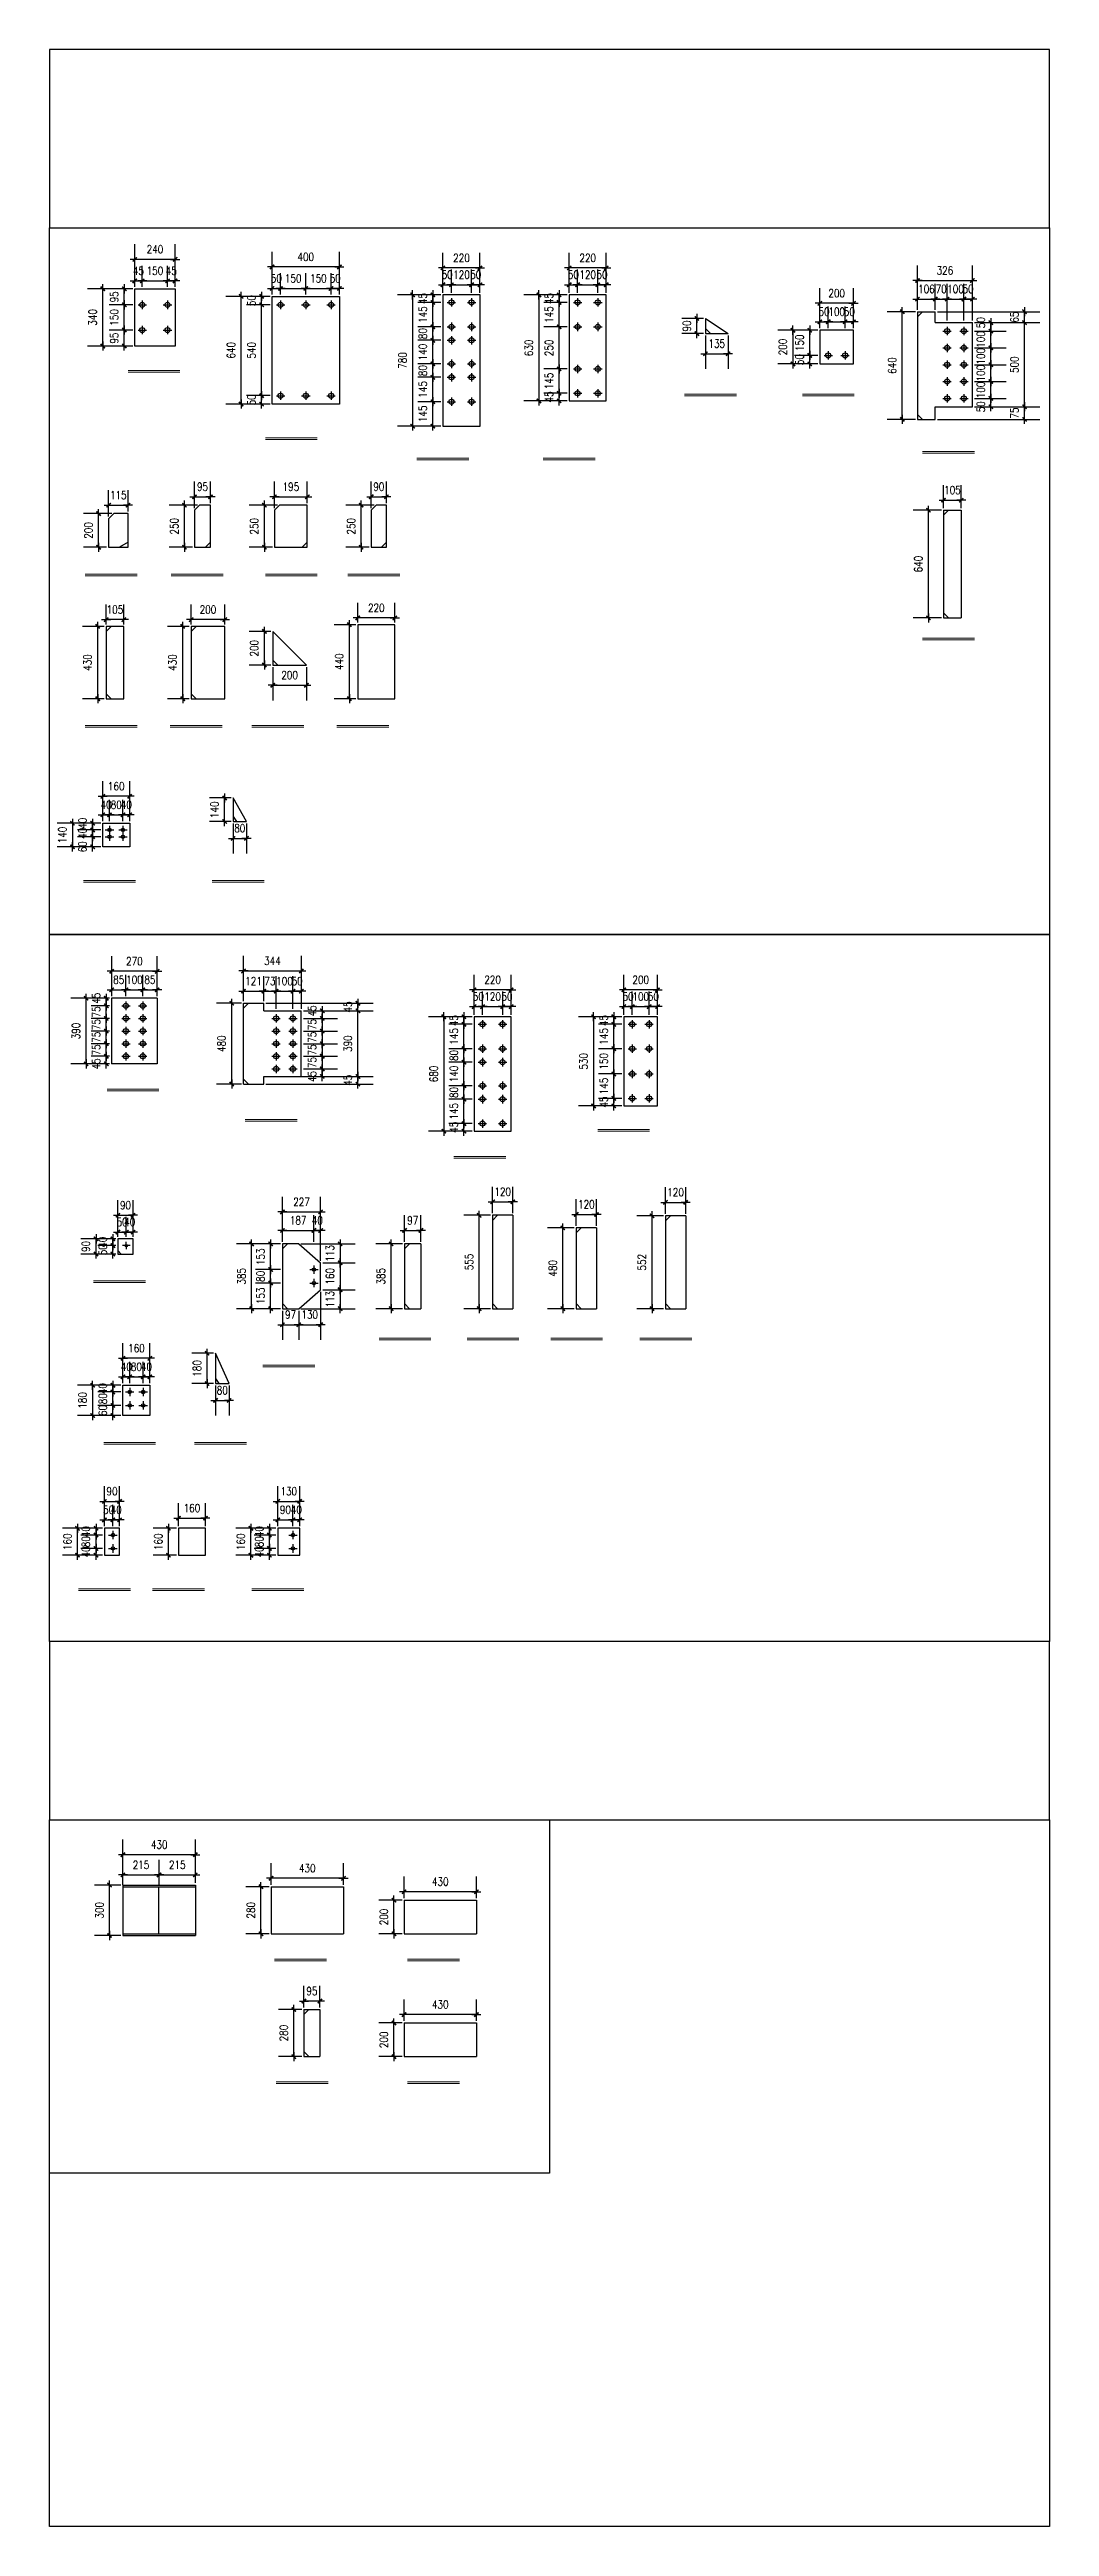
# Model space of a CAD drawing. Header units: millimetres. Extents: x 2287919 to 2522484, y -1845182 to -1736911.
# Drawn here: x 2394774 to 2400714, y -1813972 to -1799252 of the extents above; entities that cross this region are included whole.
import ezdxf

# ---------------------------------------------------------------- set-up
doc = ezdxf.new("R2010")
doc.units = ezdxf.units.MM
doc.header["$LTSCALE"] = 1000
doc.header["$PDMODE"] = 34
doc.styles.add('DIM_FONT', font='simplex.shx', dxfattribs={"width": 0.8, "bigfont": 'hztxt.shx'})
doc.dimstyles.new('WGH(1)', dxfattribs={"dimscale": 1.2, "dimtxt": 100, "dimasz": 0.5, "dimexe": 75, "dimexo": 75, "dimgap": 75, "dimtad": 1, "dimdec": 0, "dimzin": 0, "dimdsep": 46, "dimtxsty": 'DIM_FONT', "dimblk1": '_DIMX', "dimblk2": '_DIMX', "dimsah": 1, "dimcen": 0.09, "dimclrd": 3, "dimclre": 3, "dimclrt": 7, "dimadec": 0, "dimazin": 0, "dimtfac": 1, "dimtdec": 0, "dimtix": 1, "dimtmove": 2, "dimatfit": 3, "dimldrblk": '_DIMX', "dimfxl": 1, "dimtolj": 1, "dimtzin": 0, "dimarcsym": 0})

msp = doc.modelspace()

# ---------------------------------------------------------------- blocks, each defined once
blk = doc.blocks.new('_DIMX')
blk.add_line((-150, 0), (150, 0))
at = {"const_width": 50}
blk.add_lwpolyline([(-70, -70), (70, 70)], dxfattribs=at)
blk = doc.blocks.new('*D364')
at = {"color": 3, "lineweight": -2}
for p, q in [((2395268, -1800919), (2395128, -1800919)), ((2395218, -1800919), (2395218, -1800919)), ((2395218, -1801014), (2395218, -1800919)), ((2395268, -1801014), (2395128, -1801014)), ((2395218, -1801015), (2395218, -1801015))]:
    blk.add_line(p, q, dxfattribs=at)
at = {"layer": 'Defpoints', "color": 0}
for p in [(2395218, -1800919), (2395280, -1800919), (2395280, -1801014)]:
    blk.add_point(p, dxfattribs=at)
at = {"color": 3, "lineweight": -2, "xscale": 0.18, "yscale": 0.18, "zscale": 0.18}
for p, rotation in [((2395218, -1800919), 270), ((2395218, -1801014), 90)]:
    blk.add_blockref('_DIMX', p, dxfattribs=dict(at, rotation=rotation))
at = {"color": 7, "insert": (2395158, -1800967), "char_height": 48, "attachment_point": 5, "rotation": 90, "style": 'DIM_FONT'}
blk.add_mtext('\\A1;95', dxfattribs=at)
blk = doc.blocks.new('*D318')
at = {"color": 3, "lineweight": -2}
for p, q in [((2395268, -1800769), (2395128, -1800769)), ((2395218, -1800769), (2395218, -1800769)), ((2395218, -1800919), (2395218, -1800769)), ((2395268, -1800919), (2395128, -1800919)), ((2395218, -1800920), (2395218, -1800920))]:
    blk.add_line(p, q, dxfattribs=at)
at = {"layer": 'Defpoints', "color": 0}
for p in [(2395218, -1800769), (2395280, -1800769), (2395280, -1800919)]:
    blk.add_point(p, dxfattribs=at)
at = {"color": 3, "lineweight": -2, "xscale": 0.18, "yscale": 0.18, "zscale": 0.18}
for p, rotation in [((2395218, -1800769), 270), ((2395218, -1800919), 90)]:
    blk.add_blockref('_DIMX', p, dxfattribs=dict(at, rotation=rotation))
at = {"color": 7, "insert": (2395158, -1800844), "char_height": 48, "attachment_point": 5, "rotation": 90, "style": 'DIM_FONT'}
blk.add_mtext('\\A1;150', dxfattribs=at)
blk = doc.blocks.new('*D365')
at = {"color": 3, "lineweight": -2}
for p, q in [((2395268, -1800674), (2395128, -1800674)), ((2395218, -1800674), (2395218, -1800674)), ((2395218, -1800769), (2395218, -1800674)), ((2395268, -1800769), (2395128, -1800769)), ((2395218, -1800770), (2395218, -1800770))]:
    blk.add_line(p, q, dxfattribs=at)
at = {"layer": 'Defpoints', "color": 0}
for p in [(2395218, -1800674), (2395280, -1800674), (2395280, -1800769)]:
    blk.add_point(p, dxfattribs=at)
at = {"color": 3, "lineweight": -2, "xscale": 0.18, "yscale": 0.18, "zscale": 0.18}
for p, rotation in [((2395218, -1800674), 270), ((2395218, -1800769), 90)]:
    blk.add_blockref('_DIMX', p, dxfattribs=dict(at, rotation=rotation))
at = {"color": 7, "insert": (2395158, -1800722), "char_height": 48, "attachment_point": 5, "rotation": 90, "style": 'DIM_FONT'}
blk.add_mtext('\\A1;95', dxfattribs=at)
blk = doc.blocks.new('*D319')
at = {"color": 3, "lineweight": -2}
for p, q in [((2395280, -1800662), (2395280, -1800537)), ((2395325, -1800662), (2395325, -1800537)), ((2395280, -1800627), (2395279, -1800627)), ((2395280, -1800627), (2395325, -1800627)), ((2395325, -1800627), (2395325, -1800627))]:
    blk.add_line(p, q, dxfattribs=at)
at = {"layer": 'Defpoints', "color": 0}
for p in [(2395280, -1800674), (2395325, -1800627), (2395325, -1800674)]:
    blk.add_point(p, dxfattribs=at)
at = {"color": 3, "lineweight": -2, "xscale": 0.18, "yscale": 0.18, "zscale": 0.18}
blk.add_blockref('_DIMX', (2395280, -1800627), dxfattribs=at)
at = {"color": 3, "lineweight": -2, "xscale": 0.18, "yscale": 0.18, "zscale": 0.18, "rotation": 180}
blk.add_blockref('_DIMX', (2395325, -1800627), dxfattribs=at)
at = {"color": 7, "insert": (2395302, -1800567), "char_height": 48, "attachment_point": 5, "style": 'DIM_FONT'}
blk.add_mtext('\\A1;45', dxfattribs=at)
blk = doc.blocks.new('*D320')
at = {"color": 3, "lineweight": -2}
for p, q in [((2395325, -1800662), (2395325, -1800537)), ((2395475, -1800662), (2395475, -1800537)), ((2395325, -1800627), (2395324, -1800627)), ((2395325, -1800627), (2395475, -1800627)), ((2395475, -1800627), (2395475, -1800627))]:
    blk.add_line(p, q, dxfattribs=at)
at = {"layer": 'Defpoints', "color": 0}
for p in [(2395325, -1800674), (2395475, -1800627), (2395475, -1800674)]:
    blk.add_point(p, dxfattribs=at)
at = {"color": 3, "lineweight": -2, "xscale": 0.18, "yscale": 0.18, "zscale": 0.18}
blk.add_blockref('_DIMX', (2395325, -1800627), dxfattribs=at)
at = {"color": 3, "lineweight": -2, "xscale": 0.18, "yscale": 0.18, "zscale": 0.18, "rotation": 180}
blk.add_blockref('_DIMX', (2395475, -1800627), dxfattribs=at)
at = {"color": 7, "insert": (2395400, -1800567), "char_height": 48, "attachment_point": 5, "style": 'DIM_FONT'}
blk.add_mtext('\\A1;150', dxfattribs=at)
blk = doc.blocks.new('*D366')
at = {"color": 3, "lineweight": -2}
for p, q in [((2395475, -1800662), (2395475, -1800537)), ((2395520, -1800662), (2395520, -1800537)), ((2395475, -1800627), (2395474, -1800627)), ((2395475, -1800627), (2395520, -1800627)), ((2395520, -1800627), (2395520, -1800627))]:
    blk.add_line(p, q, dxfattribs=at)
at = {"layer": 'Defpoints', "color": 0}
for p in [(2395475, -1800674), (2395520, -1800627), (2395520, -1800674)]:
    blk.add_point(p, dxfattribs=at)
at = {"color": 3, "lineweight": -2, "xscale": 0.18, "yscale": 0.18, "zscale": 0.18}
blk.add_blockref('_DIMX', (2395475, -1800627), dxfattribs=at)
at = {"color": 3, "lineweight": -2, "xscale": 0.18, "yscale": 0.18, "zscale": 0.18, "rotation": 180}
blk.add_blockref('_DIMX', (2395520, -1800627), dxfattribs=at)
at = {"color": 7, "insert": (2395497, -1800567), "char_height": 48, "attachment_point": 5, "style": 'DIM_FONT'}
blk.add_mtext('\\A1;45', dxfattribs=at)
blk = doc.blocks.new('*D367')
at = {"color": 3, "lineweight": -2}
for p, q in [((2395280, -1800662), (2395280, -1800409)), ((2395520, -1800499), (2395280, -1800499)), ((2395520, -1800662), (2395520, -1800409))]:
    blk.add_line(p, q, dxfattribs=at)
at = {"layer": 'Defpoints', "color": 0}
for p in [(2395280, -1800499), (2395280, -1800674), (2395520, -1800674)]:
    blk.add_point(p, dxfattribs=at)
at = {"color": 3, "lineweight": -2, "xscale": 0.18, "yscale": 0.18, "zscale": 0.18, "rotation": 180}
blk.add_blockref('_DIMX', (2395280, -1800499), dxfattribs=at)
at = {"color": 3, "lineweight": -2, "xscale": 0.18, "yscale": 0.18, "zscale": 0.18}
blk.add_blockref('_DIMX', (2395520, -1800499), dxfattribs=at)
at = {"color": 7, "insert": (2395400, -1800439), "char_height": 48, "attachment_point": 5, "style": 'DIM_FONT'}
blk.add_mtext('\\A1;240', dxfattribs=at)
blk = doc.blocks.new('*D368')
at = {"color": 3, "lineweight": -2}
for p, q in [((2395268, -1800674), (2395000, -1800674)), ((2395090, -1801014), (2395090, -1800675)), ((2395268, -1801014), (2395000, -1801014))]:
    blk.add_line(p, q, dxfattribs=at)
at = {"layer": 'Defpoints', "color": 0}
for p in [(2395090, -1800674), (2395280, -1800674), (2395280, -1801014)]:
    blk.add_point(p, dxfattribs=at)
at = {"color": 3, "lineweight": -2, "xscale": 0.18, "yscale": 0.18, "zscale": 0.18}
for p, rotation in [((2395090, -1800674), 90), ((2395090, -1801014), 270)]:
    blk.add_blockref('_DIMX', p, dxfattribs=dict(at, rotation=rotation))
at = {"color": 7, "insert": (2395030, -1800844), "char_height": 48, "attachment_point": 5, "rotation": 90, "style": 'DIM_FONT'}
blk.add_mtext('\\A1;340', dxfattribs=at)
blk = doc.blocks.new('*D369')
at = {"color": 3, "lineweight": -2}
for p, q in [((2396084, -1801309), (2395944, -1801309)), ((2396084, -1801359), (2395944, -1801359)), ((2396034, -1801309), (2396034, -1801309)), ((2396034, -1801359), (2396034, -1801309)), ((2396034, -1801360), (2396034, -1801360))]:
    blk.add_line(p, q, dxfattribs=at)
at = {"layer": 'Defpoints', "color": 0}
for p in [(2396034, -1801309), (2396096, -1801309), (2396096, -1801359)]:
    blk.add_point(p, dxfattribs=at)
at = {"color": 3, "lineweight": -2, "xscale": 0.18, "yscale": 0.18, "zscale": 0.18}
for p, rotation in [((2396034, -1801309), 270), ((2396034, -1801359), 90)]:
    blk.add_blockref('_DIMX', p, dxfattribs=dict(at, rotation=rotation))
at = {"color": 7, "insert": (2395974, -1801334), "char_height": 48, "attachment_point": 5, "rotation": 90, "style": 'DIM_FONT'}
blk.add_mtext('\\A1;50', dxfattribs=at)
blk = doc.blocks.new('*D321')
at = {"color": 3, "lineweight": -2}
for p, q in [((2396084, -1800769), (2395944, -1800769)), ((2396034, -1801309), (2396034, -1800770)), ((2396084, -1801309), (2395944, -1801309))]:
    blk.add_line(p, q, dxfattribs=at)
at = {"layer": 'Defpoints', "color": 0}
for p in [(2396034, -1800769), (2396096, -1800769), (2396096, -1801309)]:
    blk.add_point(p, dxfattribs=at)
at = {"color": 3, "lineweight": -2, "xscale": 0.18, "yscale": 0.18, "zscale": 0.18}
for p, rotation in [((2396034, -1800769), 90), ((2396034, -1801309), 270)]:
    blk.add_blockref('_DIMX', p, dxfattribs=dict(at, rotation=rotation))
at = {"color": 7, "insert": (2395974, -1801039), "char_height": 48, "attachment_point": 5, "rotation": 90, "style": 'DIM_FONT'}
blk.add_mtext('\\A1;540', dxfattribs=at)
blk = doc.blocks.new('*D370')
at = {"color": 3, "lineweight": -2}
for p, q in [((2396084, -1800719), (2395944, -1800719)), ((2396084, -1800769), (2395944, -1800769)), ((2396034, -1800719), (2396034, -1800719)), ((2396034, -1800769), (2396034, -1800719)), ((2396034, -1800770), (2396034, -1800770))]:
    blk.add_line(p, q, dxfattribs=at)
at = {"layer": 'Defpoints', "color": 0}
for p in [(2396034, -1800719), (2396096, -1800719), (2396096, -1800769)]:
    blk.add_point(p, dxfattribs=at)
at = {"color": 3, "lineweight": -2, "xscale": 0.18, "yscale": 0.18, "zscale": 0.18}
for p, rotation in [((2396034, -1800719), 270), ((2396034, -1800769), 90)]:
    blk.add_blockref('_DIMX', p, dxfattribs=dict(at, rotation=rotation))
at = {"color": 7, "insert": (2395974, -1800744), "char_height": 48, "attachment_point": 5, "rotation": 90, "style": 'DIM_FONT'}
blk.add_mtext('\\A1;50', dxfattribs=at)
blk = doc.blocks.new('*D322')
at = {"color": 3, "lineweight": -2}
for p, q in [((2396096, -1800707), (2396096, -1800582)), ((2396096, -1800672), (2396096, -1800672)), ((2396096, -1800672), (2396146, -1800672)), ((2396146, -1800707), (2396146, -1800582)), ((2396146, -1800672), (2396147, -1800672))]:
    blk.add_line(p, q, dxfattribs=at)
at = {"layer": 'Defpoints', "color": 0}
for p in [(2396146, -1800672), (2396096, -1800719), (2396146, -1800719)]:
    blk.add_point(p, dxfattribs=at)
at = {"color": 3, "lineweight": -2, "xscale": 0.18, "yscale": 0.18, "zscale": 0.18}
blk.add_blockref('_DIMX', (2396096, -1800672), dxfattribs=at)
at = {"color": 3, "lineweight": -2, "xscale": 0.18, "yscale": 0.18, "zscale": 0.18, "rotation": 180}
blk.add_blockref('_DIMX', (2396146, -1800672), dxfattribs=at)
at = {"color": 7, "insert": (2396121, -1800612), "char_height": 48, "attachment_point": 5, "style": 'DIM_FONT'}
blk.add_mtext('\\A1;50', dxfattribs=at)
blk = doc.blocks.new('*D323')
at = {"color": 3, "lineweight": -2}
for p, q in [((2396146, -1800707), (2396146, -1800582)), ((2396146, -1800672), (2396146, -1800672)), ((2396146, -1800672), (2396296, -1800672)), ((2396296, -1800707), (2396296, -1800582)), ((2396296, -1800672), (2396297, -1800672))]:
    blk.add_line(p, q, dxfattribs=at)
at = {"layer": 'Defpoints', "color": 0}
for p in [(2396296, -1800672), (2396146, -1800719), (2396296, -1800719)]:
    blk.add_point(p, dxfattribs=at)
at = {"color": 3, "lineweight": -2, "xscale": 0.18, "yscale": 0.18, "zscale": 0.18}
blk.add_blockref('_DIMX', (2396146, -1800672), dxfattribs=at)
at = {"color": 3, "lineweight": -2, "xscale": 0.18, "yscale": 0.18, "zscale": 0.18, "rotation": 180}
blk.add_blockref('_DIMX', (2396296, -1800672), dxfattribs=at)
at = {"color": 7, "insert": (2396221, -1800612), "char_height": 48, "attachment_point": 5, "style": 'DIM_FONT'}
blk.add_mtext('\\A1;150', dxfattribs=at)
blk = doc.blocks.new('*D371')
at = {"color": 3, "lineweight": -2}
for p, q in [((2396446, -1800707), (2396446, -1800582)), ((2396446, -1800672), (2396446, -1800672)), ((2396446, -1800672), (2396496, -1800672)), ((2396496, -1800707), (2396496, -1800582)), ((2396496, -1800672), (2396497, -1800672))]:
    blk.add_line(p, q, dxfattribs=at)
at = {"layer": 'Defpoints', "color": 0}
for p in [(2396496, -1800672), (2396446, -1800719), (2396496, -1800719)]:
    blk.add_point(p, dxfattribs=at)
at = {"color": 3, "lineweight": -2, "xscale": 0.18, "yscale": 0.18, "zscale": 0.18}
blk.add_blockref('_DIMX', (2396446, -1800672), dxfattribs=at)
at = {"color": 3, "lineweight": -2, "xscale": 0.18, "yscale": 0.18, "zscale": 0.18, "rotation": 180}
blk.add_blockref('_DIMX', (2396496, -1800672), dxfattribs=at)
at = {"color": 7, "insert": (2396471, -1800612), "char_height": 48, "attachment_point": 5, "style": 'DIM_FONT'}
blk.add_mtext('\\A1;50', dxfattribs=at)
blk = doc.blocks.new('*D372')
at = {"color": 3, "lineweight": -2}
for p, q in [((2396096, -1800707), (2396096, -1800454)), ((2396496, -1800544), (2396096, -1800544)), ((2396496, -1800707), (2396496, -1800454))]:
    blk.add_line(p, q, dxfattribs=at)
at = {"layer": 'Defpoints', "color": 0}
for p in [(2396096, -1800544), (2396096, -1800719), (2396496, -1800719)]:
    blk.add_point(p, dxfattribs=at)
at = {"color": 3, "lineweight": -2, "xscale": 0.18, "yscale": 0.18, "zscale": 0.18, "rotation": 180}
blk.add_blockref('_DIMX', (2396096, -1800544), dxfattribs=at)
at = {"color": 3, "lineweight": -2, "xscale": 0.18, "yscale": 0.18, "zscale": 0.18}
blk.add_blockref('_DIMX', (2396496, -1800544), dxfattribs=at)
at = {"color": 7, "insert": (2396296, -1800484), "char_height": 48, "attachment_point": 5, "style": 'DIM_FONT'}
blk.add_mtext('\\A1;400', dxfattribs=at)
blk = doc.blocks.new('*D373')
at = {"color": 3, "lineweight": -2}
for p, q in [((2396084, -1800719), (2395822, -1800719)), ((2395912, -1801359), (2395912, -1800720)), ((2396084, -1801359), (2395822, -1801359))]:
    blk.add_line(p, q, dxfattribs=at)
at = {"layer": 'Defpoints', "color": 0}
for p in [(2395912, -1800719), (2396096, -1800719), (2396096, -1801359)]:
    blk.add_point(p, dxfattribs=at)
at = {"color": 3, "lineweight": -2, "xscale": 0.18, "yscale": 0.18, "zscale": 0.18}
for p, rotation in [((2395912, -1800719), 90), ((2395912, -1801359), 270)]:
    blk.add_blockref('_DIMX', p, dxfattribs=dict(at, rotation=rotation))
at = {"color": 7, "insert": (2395852, -1801039), "char_height": 48, "attachment_point": 5, "rotation": 90, "style": 'DIM_FONT'}
blk.add_mtext('\\A1;640', dxfattribs=at)
blk = doc.blocks.new('*D324')
at = {"color": 3, "lineweight": -2}
for p, q in [((2396296, -1800707), (2396296, -1800582)), ((2396296, -1800672), (2396296, -1800672)), ((2396296, -1800672), (2396446, -1800672)), ((2396446, -1800707), (2396446, -1800582)), ((2396446, -1800672), (2396447, -1800672))]:
    blk.add_line(p, q, dxfattribs=at)
at = {"layer": 'Defpoints', "color": 0}
for p in [(2396446, -1800672), (2396296, -1800719), (2396446, -1800719)]:
    blk.add_point(p, dxfattribs=at)
at = {"color": 3, "lineweight": -2, "xscale": 0.18, "yscale": 0.18, "zscale": 0.18}
blk.add_blockref('_DIMX', (2396296, -1800672), dxfattribs=at)
at = {"color": 3, "lineweight": -2, "xscale": 0.18, "yscale": 0.18, "zscale": 0.18, "rotation": 180}
blk.add_blockref('_DIMX', (2396446, -1800672), dxfattribs=at)
at = {"color": 7, "insert": (2396371, -1800612), "char_height": 48, "attachment_point": 5, "style": 'DIM_FONT'}
blk.add_mtext('\\A1;150', dxfattribs=at)
blk = doc.blocks.new('*D374')
at = {"color": 3, "lineweight": -2}
for p, q in [((2397099, -1801345), (2396961, -1801345)), ((2397051, -1801345), (2397051, -1801345)), ((2397051, -1801490), (2397051, -1801345)), ((2397099, -1801490), (2396961, -1801490)), ((2397051, -1801490), (2397051, -1801490))]:
    blk.add_line(p, q, dxfattribs=at)
at = {"layer": 'Defpoints', "color": 0}
for p in [(2397051, -1801345), (2397111, -1801345), (2397111, -1801490)]:
    blk.add_point(p, dxfattribs=at)
at = {"color": 3, "lineweight": -2, "xscale": 0.18, "yscale": 0.18, "zscale": 0.18}
for p, rotation in [((2397051, -1801345), 270), ((2397051, -1801490), 90)]:
    blk.add_blockref('_DIMX', p, dxfattribs=dict(at, rotation=rotation))
at = {"color": 7, "insert": (2396991, -1801417), "char_height": 48, "attachment_point": 5, "rotation": 90, "style": 'DIM_FONT'}
blk.add_mtext('\\A1;145', dxfattribs=at)
blk = doc.blocks.new('*D325')
at = {"color": 3, "lineweight": -2}
for p, q in [((2397099, -1801200), (2396961, -1801200)), ((2397051, -1801200), (2397051, -1801200)), ((2397051, -1801345), (2397051, -1801200)), ((2397099, -1801345), (2396961, -1801345)), ((2397051, -1801345), (2397051, -1801345))]:
    blk.add_line(p, q, dxfattribs=at)
at = {"layer": 'Defpoints', "color": 0}
for p in [(2397051, -1801200), (2397111, -1801200), (2397111, -1801345)]:
    blk.add_point(p, dxfattribs=at)
at = {"color": 3, "lineweight": -2, "xscale": 0.18, "yscale": 0.18, "zscale": 0.18}
for p, rotation in [((2397051, -1801200), 270), ((2397051, -1801345), 90)]:
    blk.add_blockref('_DIMX', p, dxfattribs=dict(at, rotation=rotation))
at = {"color": 7, "insert": (2396991, -1801272), "char_height": 48, "attachment_point": 5, "rotation": 90, "style": 'DIM_FONT'}
blk.add_mtext('\\A1;145', dxfattribs=at)
blk = doc.blocks.new('*D326')
at = {"color": 3, "lineweight": -2}
for p, q in [((2397099, -1801120), (2396961, -1801120)), ((2397051, -1801120), (2397051, -1801120)), ((2397051, -1801200), (2397051, -1801120)), ((2397099, -1801200), (2396961, -1801200)), ((2397051, -1801200), (2397051, -1801200))]:
    blk.add_line(p, q, dxfattribs=at)
at = {"layer": 'Defpoints', "color": 0}
for p in [(2397051, -1801120), (2397111, -1801120), (2397111, -1801200)]:
    blk.add_point(p, dxfattribs=at)
at = {"color": 3, "lineweight": -2, "xscale": 0.18, "yscale": 0.18, "zscale": 0.18}
for p, rotation in [((2397051, -1801120), 270), ((2397051, -1801200), 90)]:
    blk.add_blockref('_DIMX', p, dxfattribs=dict(at, rotation=rotation))
at = {"color": 7, "insert": (2396991, -1801160), "char_height": 48, "attachment_point": 5, "rotation": 90, "style": 'DIM_FONT'}
blk.add_mtext('\\A1;80', dxfattribs=at)
blk = doc.blocks.new('*D327')
at = {"color": 3, "lineweight": -2}
for p, q in [((2397099, -1800980), (2396961, -1800980)), ((2397051, -1800980), (2397051, -1800980)), ((2397051, -1801120), (2397051, -1800980)), ((2397099, -1801120), (2396961, -1801120)), ((2397051, -1801120), (2397051, -1801120))]:
    blk.add_line(p, q, dxfattribs=at)
at = {"layer": 'Defpoints', "color": 0}
for p in [(2397051, -1800980), (2397111, -1800980), (2397111, -1801120)]:
    blk.add_point(p, dxfattribs=at)
at = {"color": 3, "lineweight": -2, "xscale": 0.18, "yscale": 0.18, "zscale": 0.18}
for p, rotation in [((2397051, -1800980), 270), ((2397051, -1801120), 90)]:
    blk.add_blockref('_DIMX', p, dxfattribs=dict(at, rotation=rotation))
at = {"color": 7, "insert": (2396991, -1801050), "char_height": 48, "attachment_point": 5, "rotation": 90, "style": 'DIM_FONT'}
blk.add_mtext('\\A1;140', dxfattribs=at)
blk = doc.blocks.new('*D328')
at = {"color": 3, "lineweight": -2}
for p, q in [((2397099, -1800900), (2396961, -1800900)), ((2397099, -1800980), (2396961, -1800980)), ((2397051, -1800900), (2397051, -1800900)), ((2397051, -1800980), (2397051, -1800900)), ((2397051, -1800980), (2397051, -1800980))]:
    blk.add_line(p, q, dxfattribs=at)
at = {"layer": 'Defpoints', "color": 0}
for p in [(2397051, -1800900), (2397111, -1800900), (2397111, -1800980)]:
    blk.add_point(p, dxfattribs=at)
at = {"color": 3, "lineweight": -2, "xscale": 0.18, "yscale": 0.18, "zscale": 0.18}
for p, rotation in [((2397051, -1800900), 270), ((2397051, -1800980), 90)]:
    blk.add_blockref('_DIMX', p, dxfattribs=dict(at, rotation=rotation))
at = {"color": 7, "insert": (2396991, -1800940), "char_height": 48, "attachment_point": 5, "rotation": 90, "style": 'DIM_FONT'}
blk.add_mtext('\\A1;80', dxfattribs=at)
blk = doc.blocks.new('*D329')
at = {"color": 3, "lineweight": -2}
for p, q in [((2397099, -1800755), (2396961, -1800755)), ((2397051, -1800755), (2397051, -1800755)), ((2397051, -1800900), (2397051, -1800755)), ((2397099, -1800900), (2396961, -1800900)), ((2397051, -1800900), (2397051, -1800900))]:
    blk.add_line(p, q, dxfattribs=at)
at = {"layer": 'Defpoints', "color": 0}
for p in [(2397051, -1800755), (2397111, -1800755), (2397111, -1800900)]:
    blk.add_point(p, dxfattribs=at)
at = {"color": 3, "lineweight": -2, "xscale": 0.18, "yscale": 0.18, "zscale": 0.18}
for p, rotation in [((2397051, -1800755), 270), ((2397051, -1800900), 90)]:
    blk.add_blockref('_DIMX', p, dxfattribs=dict(at, rotation=rotation))
at = {"color": 7, "insert": (2396991, -1800827), "char_height": 48, "attachment_point": 5, "rotation": 90, "style": 'DIM_FONT'}
blk.add_mtext('\\A1;145', dxfattribs=at)
blk = doc.blocks.new('*D375')
at = {"color": 3, "lineweight": -2}
for p, q in [((2397099, -1800710), (2396961, -1800710)), ((2397099, -1800755), (2396961, -1800755)), ((2397051, -1800710), (2397051, -1800710)), ((2397051, -1800755), (2397051, -1800710)), ((2397051, -1800755), (2397051, -1800755))]:
    blk.add_line(p, q, dxfattribs=at)
at = {"layer": 'Defpoints', "color": 0}
for p in [(2397051, -1800710), (2397111, -1800710), (2397111, -1800755)]:
    blk.add_point(p, dxfattribs=at)
at = {"color": 3, "lineweight": -2, "xscale": 0.18, "yscale": 0.18, "zscale": 0.18}
for p, rotation in [((2397051, -1800710), 270), ((2397051, -1800755), 90)]:
    blk.add_blockref('_DIMX', p, dxfattribs=dict(at, rotation=rotation))
at = {"color": 7, "insert": (2396991, -1800732), "char_height": 48, "attachment_point": 5, "rotation": 90, "style": 'DIM_FONT'}
blk.add_mtext('\\A1;45', dxfattribs=at)
blk = doc.blocks.new('*D330')
at = {"color": 3, "lineweight": -2}
for p, q in [((2397111, -1800698), (2397111, -1800560)), ((2397111, -1800650), (2397111, -1800650)), ((2397111, -1800650), (2397161, -1800650)), ((2397161, -1800698), (2397161, -1800560)), ((2397161, -1800650), (2397162, -1800650))]:
    blk.add_line(p, q, dxfattribs=at)
at = {"layer": 'Defpoints', "color": 0}
for p in [(2397161, -1800650), (2397111, -1800710), (2397161, -1800710)]:
    blk.add_point(p, dxfattribs=at)
at = {"color": 3, "lineweight": -2, "xscale": 0.18, "yscale": 0.18, "zscale": 0.18}
blk.add_blockref('_DIMX', (2397111, -1800650), dxfattribs=at)
at = {"color": 3, "lineweight": -2, "xscale": 0.18, "yscale": 0.18, "zscale": 0.18, "rotation": 180}
blk.add_blockref('_DIMX', (2397161, -1800650), dxfattribs=at)
at = {"color": 7, "insert": (2397136, -1800590), "char_height": 48, "attachment_point": 5, "style": 'DIM_FONT'}
blk.add_mtext('\\A1;50', dxfattribs=at)
blk = doc.blocks.new('*D331')
at = {"color": 3, "lineweight": -2}
for p, q in [((2397161, -1800698), (2397161, -1800560)), ((2397161, -1800650), (2397161, -1800650)), ((2397161, -1800650), (2397281, -1800650)), ((2397281, -1800698), (2397281, -1800560)), ((2397281, -1800650), (2397282, -1800650))]:
    blk.add_line(p, q, dxfattribs=at)
at = {"layer": 'Defpoints', "color": 0}
for p in [(2397281, -1800650), (2397161, -1800710), (2397281, -1800710)]:
    blk.add_point(p, dxfattribs=at)
at = {"color": 3, "lineweight": -2, "xscale": 0.18, "yscale": 0.18, "zscale": 0.18}
blk.add_blockref('_DIMX', (2397161, -1800650), dxfattribs=at)
at = {"color": 3, "lineweight": -2, "xscale": 0.18, "yscale": 0.18, "zscale": 0.18, "rotation": 180}
blk.add_blockref('_DIMX', (2397281, -1800650), dxfattribs=at)
at = {"color": 7, "insert": (2397221, -1800590), "char_height": 48, "attachment_point": 5, "style": 'DIM_FONT'}
blk.add_mtext('\\A1;120', dxfattribs=at)
blk = doc.blocks.new('*D376')
at = {"color": 3, "lineweight": -2}
for p, q in [((2397281, -1800698), (2397281, -1800560)), ((2397281, -1800650), (2397281, -1800650)), ((2397281, -1800650), (2397331, -1800650)), ((2397331, -1800698), (2397331, -1800560)), ((2397331, -1800650), (2397332, -1800650))]:
    blk.add_line(p, q, dxfattribs=at)
at = {"layer": 'Defpoints', "color": 0}
for p in [(2397331, -1800650), (2397281, -1800710), (2397331, -1800710)]:
    blk.add_point(p, dxfattribs=at)
at = {"color": 3, "lineweight": -2, "xscale": 0.18, "yscale": 0.18, "zscale": 0.18}
blk.add_blockref('_DIMX', (2397281, -1800650), dxfattribs=at)
at = {"color": 3, "lineweight": -2, "xscale": 0.18, "yscale": 0.18, "zscale": 0.18, "rotation": 180}
blk.add_blockref('_DIMX', (2397331, -1800650), dxfattribs=at)
at = {"color": 7, "insert": (2397306, -1800590), "char_height": 48, "attachment_point": 5, "style": 'DIM_FONT'}
blk.add_mtext('\\A1;50', dxfattribs=at)
blk = doc.blocks.new('*D377')
at = {"color": 3, "lineweight": -2}
for p, q in [((2397111, -1800698), (2397111, -1800460)), ((2397331, -1800550), (2397111, -1800550)), ((2397331, -1800698), (2397331, -1800460))]:
    blk.add_line(p, q, dxfattribs=at)
at = {"layer": 'Defpoints', "color": 0}
for p in [(2397111, -1800550), (2397111, -1800710), (2397331, -1800710)]:
    blk.add_point(p, dxfattribs=at)
at = {"color": 3, "lineweight": -2, "xscale": 0.18, "yscale": 0.18, "zscale": 0.18, "rotation": 180}
blk.add_blockref('_DIMX', (2397111, -1800550), dxfattribs=at)
at = {"color": 3, "lineweight": -2, "xscale": 0.18, "yscale": 0.18, "zscale": 0.18}
blk.add_blockref('_DIMX', (2397331, -1800550), dxfattribs=at)
at = {"color": 7, "insert": (2397221, -1800490), "char_height": 48, "attachment_point": 5, "style": 'DIM_FONT'}
blk.add_mtext('\\A1;220', dxfattribs=at)
blk = doc.blocks.new('*D378')
at = {"color": 3, "lineweight": -2}
for p, q in [((2397099, -1800710), (2396841, -1800710)), ((2396931, -1800710), (2396931, -1801490)), ((2397099, -1801490), (2396841, -1801490))]:
    blk.add_line(p, q, dxfattribs=at)
at = {"layer": 'Defpoints', "color": 0}
for p in [(2397111, -1800710), (2396931, -1801490), (2397111, -1801490)]:
    blk.add_point(p, dxfattribs=at)
at = {"color": 3, "lineweight": -2, "xscale": 0.18, "yscale": 0.18, "zscale": 0.18}
for p, rotation in [((2396931, -1800710), 90), ((2396931, -1801490), 270)]:
    blk.add_blockref('_DIMX', p, dxfattribs=dict(at, rotation=rotation))
at = {"color": 7, "insert": (2396871, -1801100), "char_height": 48, "attachment_point": 5, "rotation": 90, "style": 'DIM_FONT'}
blk.add_mtext('\\A1;780', dxfattribs=at)
blk = doc.blocks.new('*D379')
at = {"color": 3, "lineweight": -2}
for p, q in [((2397284, -1805635), (2397146, -1805635)), ((2397284, -1805680), (2397146, -1805680)), ((2397236, -1805635), (2397236, -1805635)), ((2397236, -1805680), (2397236, -1805635)), ((2397236, -1805680), (2397236, -1805680))]:
    blk.add_line(p, q, dxfattribs=at)
at = {"layer": 'Defpoints', "color": 0}
for p in [(2397236, -1805635), (2397296, -1805635), (2397296, -1805680)]:
    blk.add_point(p, dxfattribs=at)
at = {"color": 3, "lineweight": -2, "xscale": 0.18, "yscale": 0.18, "zscale": 0.18}
for p, rotation in [((2397236, -1805635), 270), ((2397236, -1805680), 90)]:
    blk.add_blockref('_DIMX', p, dxfattribs=dict(at, rotation=rotation))
at = {"color": 7, "insert": (2397176, -1805657), "char_height": 48, "attachment_point": 5, "rotation": 90, "style": 'DIM_FONT'}
blk.add_mtext('\\A1;45', dxfattribs=at)
blk = doc.blocks.new('*D332')
at = {"color": 3, "lineweight": -2}
for p, q in [((2397284, -1805490), (2397146, -1805490)), ((2397236, -1805490), (2397236, -1805490)), ((2397236, -1805635), (2397236, -1805490)), ((2397284, -1805635), (2397146, -1805635)), ((2397236, -1805635), (2397236, -1805635))]:
    blk.add_line(p, q, dxfattribs=at)
at = {"layer": 'Defpoints', "color": 0}
for p in [(2397236, -1805490), (2397296, -1805490), (2397296, -1805635)]:
    blk.add_point(p, dxfattribs=at)
at = {"color": 3, "lineweight": -2, "xscale": 0.18, "yscale": 0.18, "zscale": 0.18}
for p, rotation in [((2397236, -1805490), 270), ((2397236, -1805635), 90)]:
    blk.add_blockref('_DIMX', p, dxfattribs=dict(at, rotation=rotation))
at = {"color": 7, "insert": (2397176, -1805562), "char_height": 48, "attachment_point": 5, "rotation": 90, "style": 'DIM_FONT'}
blk.add_mtext('\\A1;145', dxfattribs=at)
blk = doc.blocks.new('*D333')
at = {"color": 3, "lineweight": -2}
for p, q in [((2397284, -1805410), (2397146, -1805410)), ((2397284, -1805490), (2397146, -1805490)), ((2397236, -1805410), (2397236, -1805410)), ((2397236, -1805490), (2397236, -1805410)), ((2397236, -1805490), (2397236, -1805490))]:
    blk.add_line(p, q, dxfattribs=at)
at = {"layer": 'Defpoints', "color": 0}
for p in [(2397236, -1805410), (2397296, -1805410), (2397296, -1805490)]:
    blk.add_point(p, dxfattribs=at)
at = {"color": 3, "lineweight": -2, "xscale": 0.18, "yscale": 0.18, "zscale": 0.18}
for p, rotation in [((2397236, -1805410), 270), ((2397236, -1805490), 90)]:
    blk.add_blockref('_DIMX', p, dxfattribs=dict(at, rotation=rotation))
at = {"color": 7, "insert": (2397176, -1805450), "char_height": 48, "attachment_point": 5, "rotation": 90, "style": 'DIM_FONT'}
blk.add_mtext('\\A1;80', dxfattribs=at)
blk = doc.blocks.new('*D334')
at = {"color": 3, "lineweight": -2}
for p, q in [((2397284, -1805270), (2397146, -1805270)), ((2397236, -1805270), (2397236, -1805270)), ((2397236, -1805410), (2397236, -1805270)), ((2397284, -1805410), (2397146, -1805410)), ((2397236, -1805410), (2397236, -1805410))]:
    blk.add_line(p, q, dxfattribs=at)
at = {"layer": 'Defpoints', "color": 0}
for p in [(2397236, -1805270), (2397296, -1805270), (2397296, -1805410)]:
    blk.add_point(p, dxfattribs=at)
at = {"color": 3, "lineweight": -2, "xscale": 0.18, "yscale": 0.18, "zscale": 0.18}
for p, rotation in [((2397236, -1805270), 270), ((2397236, -1805410), 90)]:
    blk.add_blockref('_DIMX', p, dxfattribs=dict(at, rotation=rotation))
at = {"color": 7, "insert": (2397176, -1805340), "char_height": 48, "attachment_point": 5, "rotation": 90, "style": 'DIM_FONT'}
blk.add_mtext('\\A1;140', dxfattribs=at)
blk = doc.blocks.new('*D335')
at = {"color": 3, "lineweight": -2}
for p, q in [((2397284, -1805190), (2397146, -1805190)), ((2397236, -1805190), (2397236, -1805190)), ((2397236, -1805270), (2397236, -1805190)), ((2397284, -1805270), (2397146, -1805270)), ((2397236, -1805270), (2397236, -1805270))]:
    blk.add_line(p, q, dxfattribs=at)
at = {"layer": 'Defpoints', "color": 0}
for p in [(2397236, -1805190), (2397296, -1805190), (2397296, -1805270)]:
    blk.add_point(p, dxfattribs=at)
at = {"color": 3, "lineweight": -2, "xscale": 0.18, "yscale": 0.18, "zscale": 0.18}
for p, rotation in [((2397236, -1805190), 270), ((2397236, -1805270), 90)]:
    blk.add_blockref('_DIMX', p, dxfattribs=dict(at, rotation=rotation))
at = {"color": 7, "insert": (2397176, -1805230), "char_height": 48, "attachment_point": 5, "rotation": 90, "style": 'DIM_FONT'}
blk.add_mtext('\\A1;80', dxfattribs=at)
blk = doc.blocks.new('*D336')
at = {"color": 3, "lineweight": -2}
for p, q in [((2397284, -1805045), (2397146, -1805045)), ((2397236, -1805045), (2397236, -1805045)), ((2397236, -1805190), (2397236, -1805045)), ((2397284, -1805190), (2397146, -1805190)), ((2397236, -1805190), (2397236, -1805190))]:
    blk.add_line(p, q, dxfattribs=at)
at = {"layer": 'Defpoints', "color": 0}
for p in [(2397236, -1805045), (2397296, -1805045), (2397296, -1805190)]:
    blk.add_point(p, dxfattribs=at)
at = {"color": 3, "lineweight": -2, "xscale": 0.18, "yscale": 0.18, "zscale": 0.18}
for p, rotation in [((2397236, -1805045), 270), ((2397236, -1805190), 90)]:
    blk.add_blockref('_DIMX', p, dxfattribs=dict(at, rotation=rotation))
at = {"color": 7, "insert": (2397176, -1805117), "char_height": 48, "attachment_point": 5, "rotation": 90, "style": 'DIM_FONT'}
blk.add_mtext('\\A1;145', dxfattribs=at)
blk = doc.blocks.new('*D380')
at = {"color": 3, "lineweight": -2}
for p, q in [((2397284, -1805000), (2397146, -1805000)), ((2397284, -1805045), (2397146, -1805045)), ((2397236, -1805000), (2397236, -1805000)), ((2397236, -1805045), (2397236, -1805000)), ((2397236, -1805045), (2397236, -1805045))]:
    blk.add_line(p, q, dxfattribs=at)
at = {"layer": 'Defpoints', "color": 0}
for p in [(2397236, -1805000), (2397296, -1805000), (2397296, -1805045)]:
    blk.add_point(p, dxfattribs=at)
at = {"color": 3, "lineweight": -2, "xscale": 0.18, "yscale": 0.18, "zscale": 0.18}
for p, rotation in [((2397236, -1805000), 270), ((2397236, -1805045), 90)]:
    blk.add_blockref('_DIMX', p, dxfattribs=dict(at, rotation=rotation))
at = {"color": 7, "insert": (2397176, -1805022), "char_height": 48, "attachment_point": 5, "rotation": 90, "style": 'DIM_FONT'}
blk.add_mtext('\\A1;45', dxfattribs=at)
blk = doc.blocks.new('*D337')
at = {"color": 3, "lineweight": -2}
for p, q in [((2397295, -1804940), (2397295, -1804940)), ((2397296, -1804988), (2397296, -1804850)), ((2397296, -1804940), (2397346, -1804940)), ((2397346, -1804988), (2397346, -1804850)), ((2397346, -1804940), (2397346, -1804940))]:
    blk.add_line(p, q, dxfattribs=at)
at = {"layer": 'Defpoints', "color": 0}
for p in [(2397346, -1804940), (2397296, -1805000), (2397346, -1805000)]:
    blk.add_point(p, dxfattribs=at)
at = {"color": 3, "lineweight": -2, "xscale": 0.18, "yscale": 0.18, "zscale": 0.18}
blk.add_blockref('_DIMX', (2397296, -1804940), dxfattribs=at)
at = {"color": 3, "lineweight": -2, "xscale": 0.18, "yscale": 0.18, "zscale": 0.18, "rotation": 180}
blk.add_blockref('_DIMX', (2397346, -1804940), dxfattribs=at)
at = {"color": 7, "insert": (2397321, -1804880), "char_height": 48, "attachment_point": 5, "style": 'DIM_FONT'}
blk.add_mtext('\\A1;50', dxfattribs=at)
blk = doc.blocks.new('*D338')
at = {"color": 3, "lineweight": -2}
for p, q in [((2397345, -1804940), (2397345, -1804940)), ((2397346, -1804988), (2397346, -1804850)), ((2397346, -1804940), (2397466, -1804940)), ((2397466, -1804988), (2397466, -1804850)), ((2397466, -1804940), (2397466, -1804940))]:
    blk.add_line(p, q, dxfattribs=at)
at = {"layer": 'Defpoints', "color": 0}
for p in [(2397466, -1804940), (2397346, -1805000), (2397466, -1805000)]:
    blk.add_point(p, dxfattribs=at)
at = {"color": 3, "lineweight": -2, "xscale": 0.18, "yscale": 0.18, "zscale": 0.18}
blk.add_blockref('_DIMX', (2397346, -1804940), dxfattribs=at)
at = {"color": 3, "lineweight": -2, "xscale": 0.18, "yscale": 0.18, "zscale": 0.18, "rotation": 180}
blk.add_blockref('_DIMX', (2397466, -1804940), dxfattribs=at)
at = {"color": 7, "insert": (2397406, -1804880), "char_height": 48, "attachment_point": 5, "style": 'DIM_FONT'}
blk.add_mtext('\\A1;120', dxfattribs=at)
blk = doc.blocks.new('*D381')
at = {"color": 3, "lineweight": -2}
for p, q in [((2397465, -1804940), (2397465, -1804940)), ((2397466, -1804988), (2397466, -1804850)), ((2397466, -1804940), (2397516, -1804940)), ((2397516, -1804988), (2397516, -1804850)), ((2397516, -1804940), (2397516, -1804940))]:
    blk.add_line(p, q, dxfattribs=at)
at = {"layer": 'Defpoints', "color": 0}
for p in [(2397516, -1804940), (2397466, -1805000), (2397516, -1805000)]:
    blk.add_point(p, dxfattribs=at)
at = {"color": 3, "lineweight": -2, "xscale": 0.18, "yscale": 0.18, "zscale": 0.18}
blk.add_blockref('_DIMX', (2397466, -1804940), dxfattribs=at)
at = {"color": 3, "lineweight": -2, "xscale": 0.18, "yscale": 0.18, "zscale": 0.18, "rotation": 180}
blk.add_blockref('_DIMX', (2397516, -1804940), dxfattribs=at)
at = {"color": 7, "insert": (2397491, -1804880), "char_height": 48, "attachment_point": 5, "style": 'DIM_FONT'}
blk.add_mtext('\\A1;50', dxfattribs=at)
blk = doc.blocks.new('*D382')
at = {"color": 3, "lineweight": -2}
for p, q in [((2397296, -1804988), (2397296, -1804750)), ((2397516, -1804988), (2397516, -1804750)), ((2397515, -1804840), (2397296, -1804840))]:
    blk.add_line(p, q, dxfattribs=at)
at = {"layer": 'Defpoints', "color": 0}
for p in [(2397296, -1804840), (2397296, -1805000), (2397516, -1805000)]:
    blk.add_point(p, dxfattribs=at)
at = {"color": 3, "lineweight": -2, "xscale": 0.18, "yscale": 0.18, "zscale": 0.18, "rotation": 180}
blk.add_blockref('_DIMX', (2397296, -1804840), dxfattribs=at)
at = {"color": 3, "lineweight": -2, "xscale": 0.18, "yscale": 0.18, "zscale": 0.18}
blk.add_blockref('_DIMX', (2397516, -1804840), dxfattribs=at)
at = {"color": 7, "insert": (2397406, -1804780), "char_height": 48, "attachment_point": 5, "style": 'DIM_FONT'}
blk.add_mtext('\\A1;220', dxfattribs=at)
blk = doc.blocks.new('*D383')
at = {"color": 3, "lineweight": -2}
for p, q in [((2397284, -1805000), (2397026, -1805000)), ((2397116, -1805000), (2397116, -1805680)), ((2397284, -1805680), (2397026, -1805680))]:
    blk.add_line(p, q, dxfattribs=at)
at = {"layer": 'Defpoints', "color": 0}
for p in [(2397296, -1805000), (2397116, -1805680), (2397296, -1805680)]:
    blk.add_point(p, dxfattribs=at)
at = {"color": 3, "lineweight": -2, "xscale": 0.18, "yscale": 0.18, "zscale": 0.18}
for p, rotation in [((2397116, -1805000), 90), ((2397116, -1805680), 270)]:
    blk.add_blockref('_DIMX', p, dxfattribs=dict(at, rotation=rotation))
at = {"color": 7, "insert": (2397056, -1805340), "char_height": 48, "attachment_point": 5, "rotation": 90, "style": 'DIM_FONT'}
blk.add_mtext('\\A1;680', dxfattribs=at)
blk = doc.blocks.new('*D384')
at = {"color": 3, "lineweight": -2}
for p, q in [((2398174, -1805485), (2398036, -1805485)), ((2398174, -1805530), (2398036, -1805530)), ((2398126, -1805485), (2398126, -1805485)), ((2398126, -1805530), (2398126, -1805485)), ((2398126, -1805530), (2398126, -1805530))]:
    blk.add_line(p, q, dxfattribs=at)
at = {"layer": 'Defpoints', "color": 0}
for p in [(2398126, -1805485), (2398186, -1805485), (2398186, -1805530)]:
    blk.add_point(p, dxfattribs=at)
at = {"color": 3, "lineweight": -2, "xscale": 0.18, "yscale": 0.18, "zscale": 0.18}
for p, rotation in [((2398126, -1805485), 270), ((2398126, -1805530), 90)]:
    blk.add_blockref('_DIMX', p, dxfattribs=dict(at, rotation=rotation))
at = {"color": 7, "insert": (2398066, -1805507), "char_height": 48, "attachment_point": 5, "rotation": 90, "style": 'DIM_FONT'}
blk.add_mtext('\\A1;45', dxfattribs=at)
blk = doc.blocks.new('*D339')
at = {"color": 3, "lineweight": -2}
for p, q in [((2398174, -1805340), (2398036, -1805340)), ((2398126, -1805340), (2398126, -1805340)), ((2398126, -1805485), (2398126, -1805340)), ((2398174, -1805485), (2398036, -1805485)), ((2398126, -1805485), (2398126, -1805485))]:
    blk.add_line(p, q, dxfattribs=at)
at = {"layer": 'Defpoints', "color": 0}
for p in [(2398126, -1805340), (2398186, -1805340), (2398186, -1805485)]:
    blk.add_point(p, dxfattribs=at)
at = {"color": 3, "lineweight": -2, "xscale": 0.18, "yscale": 0.18, "zscale": 0.18}
for p, rotation in [((2398126, -1805340), 270), ((2398126, -1805485), 90)]:
    blk.add_blockref('_DIMX', p, dxfattribs=dict(at, rotation=rotation))
at = {"color": 7, "insert": (2398066, -1805412), "char_height": 48, "attachment_point": 5, "rotation": 90, "style": 'DIM_FONT'}
blk.add_mtext('\\A1;145', dxfattribs=at)
blk = doc.blocks.new('*D340')
at = {"color": 3, "lineweight": -2}
for p, q in [((2398174, -1805190), (2398036, -1805190)), ((2398126, -1805190), (2398126, -1805190)), ((2398126, -1805340), (2398126, -1805190)), ((2398174, -1805340), (2398036, -1805340)), ((2398126, -1805340), (2398126, -1805340))]:
    blk.add_line(p, q, dxfattribs=at)
at = {"layer": 'Defpoints', "color": 0}
for p in [(2398126, -1805190), (2398186, -1805190), (2398186, -1805340)]:
    blk.add_point(p, dxfattribs=at)
at = {"color": 3, "lineweight": -2, "xscale": 0.18, "yscale": 0.18, "zscale": 0.18}
for p, rotation in [((2398126, -1805190), 270), ((2398126, -1805340), 90)]:
    blk.add_blockref('_DIMX', p, dxfattribs=dict(at, rotation=rotation))
at = {"color": 7, "insert": (2398066, -1805265), "char_height": 48, "attachment_point": 5, "rotation": 90, "style": 'DIM_FONT'}
blk.add_mtext('\\A1;150', dxfattribs=at)
blk = doc.blocks.new('*D341')
at = {"color": 3, "lineweight": -2}
for p, q in [((2398174, -1805045), (2398036, -1805045)), ((2398126, -1805045), (2398126, -1805045)), ((2398126, -1805190), (2398126, -1805045)), ((2398174, -1805190), (2398036, -1805190)), ((2398126, -1805190), (2398126, -1805190))]:
    blk.add_line(p, q, dxfattribs=at)
at = {"layer": 'Defpoints', "color": 0}
for p in [(2398126, -1805045), (2398186, -1805045), (2398186, -1805190)]:
    blk.add_point(p, dxfattribs=at)
at = {"color": 3, "lineweight": -2, "xscale": 0.18, "yscale": 0.18, "zscale": 0.18}
for p, rotation in [((2398126, -1805045), 270), ((2398126, -1805190), 90)]:
    blk.add_blockref('_DIMX', p, dxfattribs=dict(at, rotation=rotation))
at = {"color": 7, "insert": (2398066, -1805117), "char_height": 48, "attachment_point": 5, "rotation": 90, "style": 'DIM_FONT'}
blk.add_mtext('\\A1;145', dxfattribs=at)
blk = doc.blocks.new('*D385')
at = {"color": 3, "lineweight": -2}
for p, q in [((2398174, -1805000), (2398036, -1805000)), ((2398174, -1805045), (2398036, -1805045)), ((2398126, -1805000), (2398126, -1805000)), ((2398126, -1805045), (2398126, -1805000)), ((2398126, -1805045), (2398126, -1805045))]:
    blk.add_line(p, q, dxfattribs=at)
at = {"layer": 'Defpoints', "color": 0}
for p in [(2398126, -1805000), (2398186, -1805000), (2398186, -1805045)]:
    blk.add_point(p, dxfattribs=at)
at = {"color": 3, "lineweight": -2, "xscale": 0.18, "yscale": 0.18, "zscale": 0.18}
for p, rotation in [((2398126, -1805000), 270), ((2398126, -1805045), 90)]:
    blk.add_blockref('_DIMX', p, dxfattribs=dict(at, rotation=rotation))
at = {"color": 7, "insert": (2398066, -1805022), "char_height": 48, "attachment_point": 5, "rotation": 90, "style": 'DIM_FONT'}
blk.add_mtext('\\A1;45', dxfattribs=at)
blk = doc.blocks.new('*D342')
at = {"color": 3, "lineweight": -2}
for p, q in [((2398185, -1804940), (2398185, -1804940)), ((2398186, -1804988), (2398186, -1804850)), ((2398186, -1804940), (2398236, -1804940)), ((2398236, -1804988), (2398236, -1804850)), ((2398236, -1804940), (2398236, -1804940))]:
    blk.add_line(p, q, dxfattribs=at)
at = {"layer": 'Defpoints', "color": 0}
for p in [(2398236, -1804940), (2398186, -1805000), (2398236, -1805000)]:
    blk.add_point(p, dxfattribs=at)
at = {"color": 3, "lineweight": -2, "xscale": 0.18, "yscale": 0.18, "zscale": 0.18}
blk.add_blockref('_DIMX', (2398186, -1804940), dxfattribs=at)
at = {"color": 3, "lineweight": -2, "xscale": 0.18, "yscale": 0.18, "zscale": 0.18, "rotation": 180}
blk.add_blockref('_DIMX', (2398236, -1804940), dxfattribs=at)
at = {"color": 7, "insert": (2398211, -1804880), "char_height": 48, "attachment_point": 5, "style": 'DIM_FONT'}
blk.add_mtext('\\A1;50', dxfattribs=at)
blk = doc.blocks.new('*D343')
at = {"color": 3, "lineweight": -2}
for p, q in [((2398235, -1804940), (2398235, -1804940)), ((2398236, -1804988), (2398236, -1804850)), ((2398236, -1804940), (2398336, -1804940)), ((2398336, -1804988), (2398336, -1804850)), ((2398336, -1804940), (2398336, -1804940))]:
    blk.add_line(p, q, dxfattribs=at)
at = {"layer": 'Defpoints', "color": 0}
for p in [(2398336, -1804940), (2398236, -1805000), (2398336, -1805000)]:
    blk.add_point(p, dxfattribs=at)
at = {"color": 3, "lineweight": -2, "xscale": 0.18, "yscale": 0.18, "zscale": 0.18}
blk.add_blockref('_DIMX', (2398236, -1804940), dxfattribs=at)
at = {"color": 3, "lineweight": -2, "xscale": 0.18, "yscale": 0.18, "zscale": 0.18, "rotation": 180}
blk.add_blockref('_DIMX', (2398336, -1804940), dxfattribs=at)
at = {"color": 7, "insert": (2398286, -1804880), "char_height": 48, "attachment_point": 5, "style": 'DIM_FONT'}
blk.add_mtext('\\A1;100', dxfattribs=at)
blk = doc.blocks.new('*D386')
at = {"color": 3, "lineweight": -2}
for p, q in [((2398335, -1804940), (2398335, -1804940)), ((2398336, -1804988), (2398336, -1804850)), ((2398336, -1804940), (2398386, -1804940)), ((2398386, -1804988), (2398386, -1804850)), ((2398386, -1804940), (2398386, -1804940))]:
    blk.add_line(p, q, dxfattribs=at)
at = {"layer": 'Defpoints', "color": 0}
for p in [(2398386, -1804940), (2398336, -1805000), (2398386, -1805000)]:
    blk.add_point(p, dxfattribs=at)
at = {"color": 3, "lineweight": -2, "xscale": 0.18, "yscale": 0.18, "zscale": 0.18}
blk.add_blockref('_DIMX', (2398336, -1804940), dxfattribs=at)
at = {"color": 3, "lineweight": -2, "xscale": 0.18, "yscale": 0.18, "zscale": 0.18, "rotation": 180}
blk.add_blockref('_DIMX', (2398386, -1804940), dxfattribs=at)
at = {"color": 7, "insert": (2398361, -1804880), "char_height": 48, "attachment_point": 5, "style": 'DIM_FONT'}
blk.add_mtext('\\A1;50', dxfattribs=at)
blk = doc.blocks.new('*D387')
at = {"color": 3, "lineweight": -2}
for p, q in [((2398186, -1804988), (2398186, -1804750)), ((2398386, -1804988), (2398386, -1804750)), ((2398385, -1804840), (2398186, -1804840))]:
    blk.add_line(p, q, dxfattribs=at)
at = {"layer": 'Defpoints', "color": 0}
for p in [(2398186, -1804840), (2398186, -1805000), (2398386, -1805000)]:
    blk.add_point(p, dxfattribs=at)
at = {"color": 3, "lineweight": -2, "xscale": 0.18, "yscale": 0.18, "zscale": 0.18, "rotation": 180}
blk.add_blockref('_DIMX', (2398186, -1804840), dxfattribs=at)
at = {"color": 3, "lineweight": -2, "xscale": 0.18, "yscale": 0.18, "zscale": 0.18}
blk.add_blockref('_DIMX', (2398386, -1804840), dxfattribs=at)
at = {"color": 7, "insert": (2398286, -1804780), "char_height": 48, "attachment_point": 5, "style": 'DIM_FONT'}
blk.add_mtext('\\A1;200', dxfattribs=at)
blk = doc.blocks.new('*D388')
at = {"color": 3, "lineweight": -2}
for p, q in [((2398174, -1805000), (2397916, -1805000)), ((2398006, -1805000), (2398006, -1805530)), ((2398174, -1805530), (2397916, -1805530))]:
    blk.add_line(p, q, dxfattribs=at)
at = {"layer": 'Defpoints', "color": 0}
for p in [(2398186, -1805000), (2398006, -1805530), (2398186, -1805530)]:
    blk.add_point(p, dxfattribs=at)
at = {"color": 3, "lineweight": -2, "xscale": 0.18, "yscale": 0.18, "zscale": 0.18}
for p, rotation in [((2398006, -1805000), 90), ((2398006, -1805530), 270)]:
    blk.add_blockref('_DIMX', p, dxfattribs=dict(at, rotation=rotation))
at = {"color": 7, "insert": (2397946, -1805265), "char_height": 48, "attachment_point": 5, "rotation": 90, "style": 'DIM_FONT'}
blk.add_mtext('\\A1;530', dxfattribs=at)
blk = doc.blocks.new('*D389')
at = {"color": 3, "lineweight": -2}
for p, q in [((2397849, -1801295), (2397711, -1801295)), ((2397849, -1801340), (2397711, -1801340)), ((2397801, -1801295), (2397801, -1801295)), ((2397801, -1801340), (2397801, -1801295)), ((2397801, -1801340), (2397801, -1801340))]:
    blk.add_line(p, q, dxfattribs=at)
at = {"layer": 'Defpoints', "color": 0}
for p in [(2397801, -1801295), (2397861, -1801295), (2397861, -1801340)]:
    blk.add_point(p, dxfattribs=at)
at = {"color": 3, "lineweight": -2, "xscale": 0.18, "yscale": 0.18, "zscale": 0.18}
for p, rotation in [((2397801, -1801295), 270), ((2397801, -1801340), 90)]:
    blk.add_blockref('_DIMX', p, dxfattribs=dict(at, rotation=rotation))
at = {"color": 7, "insert": (2397741, -1801317), "char_height": 48, "attachment_point": 5, "rotation": 90, "style": 'DIM_FONT'}
blk.add_mtext('\\A1;45', dxfattribs=at)
blk = doc.blocks.new('*D344')
at = {"color": 3, "lineweight": -2}
for p, q in [((2397849, -1801150), (2397711, -1801150)), ((2397801, -1801150), (2397801, -1801150)), ((2397801, -1801295), (2397801, -1801150)), ((2397849, -1801295), (2397711, -1801295)), ((2397801, -1801295), (2397801, -1801295))]:
    blk.add_line(p, q, dxfattribs=at)
at = {"layer": 'Defpoints', "color": 0}
for p in [(2397801, -1801150), (2397861, -1801150), (2397861, -1801295)]:
    blk.add_point(p, dxfattribs=at)
at = {"color": 3, "lineweight": -2, "xscale": 0.18, "yscale": 0.18, "zscale": 0.18}
for p, rotation in [((2397801, -1801150), 270), ((2397801, -1801295), 90)]:
    blk.add_blockref('_DIMX', p, dxfattribs=dict(at, rotation=rotation))
at = {"color": 7, "insert": (2397741, -1801222), "char_height": 48, "attachment_point": 5, "rotation": 90, "style": 'DIM_FONT'}
blk.add_mtext('\\A1;145', dxfattribs=at)
blk = doc.blocks.new('*D345')
at = {"color": 3, "lineweight": -2}
for p, q in [((2397849, -1800900), (2397711, -1800900)), ((2397801, -1801150), (2397801, -1800900)), ((2397849, -1801150), (2397711, -1801150))]:
    blk.add_line(p, q, dxfattribs=at)
at = {"layer": 'Defpoints', "color": 0}
for p in [(2397801, -1800900), (2397861, -1800900), (2397861, -1801150)]:
    blk.add_point(p, dxfattribs=at)
at = {"color": 3, "lineweight": -2, "xscale": 0.18, "yscale": 0.18, "zscale": 0.18}
for p, rotation in [((2397801, -1800900), 90), ((2397801, -1801150), 270)]:
    blk.add_blockref('_DIMX', p, dxfattribs=dict(at, rotation=rotation))
at = {"color": 7, "insert": (2397741, -1801025), "char_height": 48, "attachment_point": 5, "rotation": 90, "style": 'DIM_FONT'}
blk.add_mtext('\\A1;250', dxfattribs=at)
blk = doc.blocks.new('*D346')
at = {"color": 3, "lineweight": -2}
for p, q in [((2397849, -1800755), (2397711, -1800755)), ((2397801, -1800755), (2397801, -1800755)), ((2397801, -1800900), (2397801, -1800755)), ((2397849, -1800900), (2397711, -1800900)), ((2397801, -1800900), (2397801, -1800900))]:
    blk.add_line(p, q, dxfattribs=at)
at = {"layer": 'Defpoints', "color": 0}
for p in [(2397801, -1800755), (2397861, -1800755), (2397861, -1800900)]:
    blk.add_point(p, dxfattribs=at)
at = {"color": 3, "lineweight": -2, "xscale": 0.18, "yscale": 0.18, "zscale": 0.18}
for p, rotation in [((2397801, -1800755), 270), ((2397801, -1800900), 90)]:
    blk.add_blockref('_DIMX', p, dxfattribs=dict(at, rotation=rotation))
at = {"color": 7, "insert": (2397741, -1800827), "char_height": 48, "attachment_point": 5, "rotation": 90, "style": 'DIM_FONT'}
blk.add_mtext('\\A1;145', dxfattribs=at)
blk = doc.blocks.new('*D390')
at = {"color": 3, "lineweight": -2}
for p, q in [((2397849, -1800710), (2397711, -1800710)), ((2397849, -1800755), (2397711, -1800755)), ((2397801, -1800710), (2397801, -1800710)), ((2397801, -1800755), (2397801, -1800710)), ((2397801, -1800755), (2397801, -1800755))]:
    blk.add_line(p, q, dxfattribs=at)
at = {"layer": 'Defpoints', "color": 0}
for p in [(2397801, -1800710), (2397861, -1800710), (2397861, -1800755)]:
    blk.add_point(p, dxfattribs=at)
at = {"color": 3, "lineweight": -2, "xscale": 0.18, "yscale": 0.18, "zscale": 0.18}
for p, rotation in [((2397801, -1800710), 270), ((2397801, -1800755), 90)]:
    blk.add_blockref('_DIMX', p, dxfattribs=dict(at, rotation=rotation))
at = {"color": 7, "insert": (2397741, -1800732), "char_height": 48, "attachment_point": 5, "rotation": 90, "style": 'DIM_FONT'}
blk.add_mtext('\\A1;45', dxfattribs=at)
blk = doc.blocks.new('*D347')
at = {"color": 3, "lineweight": -2}
for p, q in [((2397861, -1800698), (2397861, -1800560)), ((2397861, -1800650), (2397861, -1800650)), ((2397861, -1800650), (2397911, -1800650)), ((2397911, -1800698), (2397911, -1800560)), ((2397911, -1800650), (2397912, -1800650))]:
    blk.add_line(p, q, dxfattribs=at)
at = {"layer": 'Defpoints', "color": 0}
for p in [(2397911, -1800650), (2397861, -1800710), (2397911, -1800710)]:
    blk.add_point(p, dxfattribs=at)
at = {"color": 3, "lineweight": -2, "xscale": 0.18, "yscale": 0.18, "zscale": 0.18}
blk.add_blockref('_DIMX', (2397861, -1800650), dxfattribs=at)
at = {"color": 3, "lineweight": -2, "xscale": 0.18, "yscale": 0.18, "zscale": 0.18, "rotation": 180}
blk.add_blockref('_DIMX', (2397911, -1800650), dxfattribs=at)
at = {"color": 7, "insert": (2397886, -1800590), "char_height": 48, "attachment_point": 5, "style": 'DIM_FONT'}
blk.add_mtext('\\A1;50', dxfattribs=at)
blk = doc.blocks.new('*D348')
at = {"color": 3, "lineweight": -2}
for p, q in [((2397911, -1800698), (2397911, -1800560)), ((2397911, -1800650), (2397911, -1800650)), ((2397911, -1800650), (2398031, -1800650)), ((2398031, -1800698), (2398031, -1800560)), ((2398031, -1800650), (2398032, -1800650))]:
    blk.add_line(p, q, dxfattribs=at)
at = {"layer": 'Defpoints', "color": 0}
for p in [(2398031, -1800650), (2397911, -1800710), (2398031, -1800710)]:
    blk.add_point(p, dxfattribs=at)
at = {"color": 3, "lineweight": -2, "xscale": 0.18, "yscale": 0.18, "zscale": 0.18}
blk.add_blockref('_DIMX', (2397911, -1800650), dxfattribs=at)
at = {"color": 3, "lineweight": -2, "xscale": 0.18, "yscale": 0.18, "zscale": 0.18, "rotation": 180}
blk.add_blockref('_DIMX', (2398031, -1800650), dxfattribs=at)
at = {"color": 7, "insert": (2397971, -1800590), "char_height": 48, "attachment_point": 5, "style": 'DIM_FONT'}
blk.add_mtext('\\A1;120', dxfattribs=at)
blk = doc.blocks.new('*D391')
at = {"color": 3, "lineweight": -2}
for p, q in [((2398031, -1800698), (2398031, -1800560)), ((2398031, -1800650), (2398031, -1800650)), ((2398031, -1800650), (2398081, -1800650)), ((2398081, -1800698), (2398081, -1800560)), ((2398081, -1800650), (2398082, -1800650))]:
    blk.add_line(p, q, dxfattribs=at)
at = {"layer": 'Defpoints', "color": 0}
for p in [(2398081, -1800650), (2398031, -1800710), (2398081, -1800710)]:
    blk.add_point(p, dxfattribs=at)
at = {"color": 3, "lineweight": -2, "xscale": 0.18, "yscale": 0.18, "zscale": 0.18}
blk.add_blockref('_DIMX', (2398031, -1800650), dxfattribs=at)
at = {"color": 3, "lineweight": -2, "xscale": 0.18, "yscale": 0.18, "zscale": 0.18, "rotation": 180}
blk.add_blockref('_DIMX', (2398081, -1800650), dxfattribs=at)
at = {"color": 7, "insert": (2398056, -1800590), "char_height": 48, "attachment_point": 5, "style": 'DIM_FONT'}
blk.add_mtext('\\A1;50', dxfattribs=at)
blk = doc.blocks.new('*D392')
at = {"color": 3, "lineweight": -2}
for p, q in [((2397861, -1800698), (2397861, -1800460)), ((2398081, -1800550), (2397861, -1800550)), ((2398081, -1800698), (2398081, -1800460))]:
    blk.add_line(p, q, dxfattribs=at)
at = {"layer": 'Defpoints', "color": 0}
for p in [(2397861, -1800550), (2397861, -1800710), (2398081, -1800710)]:
    blk.add_point(p, dxfattribs=at)
at = {"color": 3, "lineweight": -2, "xscale": 0.18, "yscale": 0.18, "zscale": 0.18, "rotation": 180}
blk.add_blockref('_DIMX', (2397861, -1800550), dxfattribs=at)
at = {"color": 3, "lineweight": -2, "xscale": 0.18, "yscale": 0.18, "zscale": 0.18}
blk.add_blockref('_DIMX', (2398081, -1800550), dxfattribs=at)
at = {"color": 7, "insert": (2397971, -1800490), "char_height": 48, "attachment_point": 5, "style": 'DIM_FONT'}
blk.add_mtext('\\A1;220', dxfattribs=at)
blk = doc.blocks.new('*D393')
at = {"color": 3, "lineweight": -2}
for p, q in [((2397849, -1800710), (2397591, -1800710)), ((2397681, -1800710), (2397681, -1801340)), ((2397849, -1801340), (2397591, -1801340))]:
    blk.add_line(p, q, dxfattribs=at)
at = {"layer": 'Defpoints', "color": 0}
for p in [(2397861, -1800710), (2397681, -1801340), (2397861, -1801340)]:
    blk.add_point(p, dxfattribs=at)
at = {"color": 3, "lineweight": -2, "xscale": 0.18, "yscale": 0.18, "zscale": 0.18}
for p, rotation in [((2397681, -1800710), 90), ((2397681, -1801340), 270)]:
    blk.add_blockref('_DIMX', p, dxfattribs=dict(at, rotation=rotation))
at = {"color": 7, "insert": (2397621, -1801025), "char_height": 48, "attachment_point": 5, "rotation": 90, "style": 'DIM_FONT'}
blk.add_mtext('\\A1;630', dxfattribs=at)
blk = doc.blocks.new('*D394')
at = {"color": 3, "lineweight": -2}
for p, q in [((2395143, -1804878), (2395143, -1804750)), ((2395228, -1804878), (2395228, -1804750)), ((2395142, -1804840), (2395142, -1804840)), ((2395143, -1804840), (2395228, -1804840)), ((2395228, -1804840), (2395228, -1804840))]:
    blk.add_line(p, q, dxfattribs=at)
at = {"layer": 'Defpoints', "color": 0}
for p in [(2395143, -1804890), (2395228, -1804840), (2395228, -1804890)]:
    blk.add_point(p, dxfattribs=at)
at = {"color": 3, "lineweight": -2, "xscale": 0.18, "yscale": 0.18, "zscale": 0.18}
blk.add_blockref('_DIMX', (2395143, -1804840), dxfattribs=at)
at = {"color": 3, "lineweight": -2, "xscale": 0.18, "yscale": 0.18, "zscale": 0.18, "rotation": 180}
blk.add_blockref('_DIMX', (2395228, -1804840), dxfattribs=at)
at = {"color": 7, "insert": (2395185, -1804780), "char_height": 48, "attachment_point": 5, "style": 'DIM_FONT'}
blk.add_mtext('\\A1;85', dxfattribs=at)
blk = doc.blocks.new('*D349')
at = {"color": 3, "lineweight": -2}
for p, q in [((2395228, -1804878), (2395228, -1804750)), ((2395328, -1804878), (2395328, -1804750)), ((2395227, -1804840), (2395227, -1804840)), ((2395228, -1804840), (2395328, -1804840)), ((2395328, -1804840), (2395328, -1804840))]:
    blk.add_line(p, q, dxfattribs=at)
at = {"layer": 'Defpoints', "color": 0}
for p in [(2395228, -1804890), (2395328, -1804840), (2395328, -1804890)]:
    blk.add_point(p, dxfattribs=at)
at = {"color": 3, "lineweight": -2, "xscale": 0.18, "yscale": 0.18, "zscale": 0.18}
blk.add_blockref('_DIMX', (2395228, -1804840), dxfattribs=at)
at = {"color": 3, "lineweight": -2, "xscale": 0.18, "yscale": 0.18, "zscale": 0.18, "rotation": 180}
blk.add_blockref('_DIMX', (2395328, -1804840), dxfattribs=at)
at = {"color": 7, "insert": (2395278, -1804780), "char_height": 48, "attachment_point": 5, "style": 'DIM_FONT'}
blk.add_mtext('\\A1;100', dxfattribs=at)
blk = doc.blocks.new('*D395')
at = {"color": 3, "lineweight": -2}
for p, q in [((2395328, -1804878), (2395328, -1804750)), ((2395413, -1804878), (2395413, -1804750)), ((2395327, -1804840), (2395327, -1804840)), ((2395328, -1804840), (2395413, -1804840)), ((2395413, -1804840), (2395413, -1804840))]:
    blk.add_line(p, q, dxfattribs=at)
at = {"layer": 'Defpoints', "color": 0}
for p in [(2395328, -1804890), (2395413, -1804840), (2395413, -1804890)]:
    blk.add_point(p, dxfattribs=at)
at = {"color": 3, "lineweight": -2, "xscale": 0.18, "yscale": 0.18, "zscale": 0.18}
blk.add_blockref('_DIMX', (2395328, -1804840), dxfattribs=at)
at = {"color": 3, "lineweight": -2, "xscale": 0.18, "yscale": 0.18, "zscale": 0.18, "rotation": 180}
blk.add_blockref('_DIMX', (2395413, -1804840), dxfattribs=at)
at = {"color": 7, "insert": (2395370, -1804780), "char_height": 48, "attachment_point": 5, "style": 'DIM_FONT'}
blk.add_mtext('\\A1;85', dxfattribs=at)
blk = doc.blocks.new('*D350')
at = {"color": 3, "lineweight": -2}
for p, q in [((2395131, -1805235), (2395021, -1805235)), ((2395111, -1805235), (2395111, -1805235)), ((2395111, -1805280), (2395111, -1805235)), ((2395131, -1805280), (2395021, -1805280)), ((2395111, -1805280), (2395111, -1805280))]:
    blk.add_line(p, q, dxfattribs=at)
at = {"layer": 'Defpoints', "color": 0}
for p in [(2395111, -1805235), (2395143, -1805235), (2395143, -1805280)]:
    blk.add_point(p, dxfattribs=at)
at = {"color": 3, "lineweight": -2, "xscale": 0.18, "yscale": 0.18, "zscale": 0.18}
for p, rotation in [((2395111, -1805235), 270), ((2395111, -1805280), 90)]:
    blk.add_blockref('_DIMX', p, dxfattribs=dict(at, rotation=rotation))
at = {"color": 7, "insert": (2395051, -1805280), "char_height": 48, "attachment_point": 5, "rotation": 90, "style": 'DIM_FONT'}
blk.add_mtext('\\A1;45', dxfattribs=at)
blk = doc.blocks.new('*D351')
at = {"color": 3, "lineweight": -2}
for p, q in [((2395131, -1805160), (2395021, -1805160)), ((2395131, -1805235), (2395021, -1805235)), ((2395111, -1805160), (2395111, -1805160)), ((2395111, -1805235), (2395111, -1805160)), ((2395111, -1805235), (2395111, -1805235))]:
    blk.add_line(p, q, dxfattribs=at)
at = {"layer": 'Defpoints', "color": 0}
for p in [(2395111, -1805160), (2395143, -1805160), (2395143, -1805235)]:
    blk.add_point(p, dxfattribs=at)
at = {"color": 3, "lineweight": -2, "xscale": 0.18, "yscale": 0.18, "zscale": 0.18}
for p, rotation in [((2395111, -1805160), 270), ((2395111, -1805235), 90)]:
    blk.add_blockref('_DIMX', p, dxfattribs=dict(at, rotation=rotation))
at = {"color": 7, "insert": (2395051, -1805197), "char_height": 48, "attachment_point": 5, "rotation": 90, "style": 'DIM_FONT'}
blk.add_mtext('\\A1;75', dxfattribs=at)
blk = doc.blocks.new('*D352')
at = {"color": 3, "lineweight": -2}
for p, q in [((2395131, -1805085), (2395021, -1805085)), ((2395111, -1805085), (2395111, -1805085)), ((2395111, -1805160), (2395111, -1805085)), ((2395131, -1805160), (2395021, -1805160)), ((2395111, -1805160), (2395111, -1805160))]:
    blk.add_line(p, q, dxfattribs=at)
at = {"layer": 'Defpoints', "color": 0}
for p in [(2395111, -1805085), (2395143, -1805085), (2395143, -1805160)]:
    blk.add_point(p, dxfattribs=at)
at = {"color": 3, "lineweight": -2, "xscale": 0.18, "yscale": 0.18, "zscale": 0.18}
for p, rotation in [((2395111, -1805085), 270), ((2395111, -1805160), 90)]:
    blk.add_blockref('_DIMX', p, dxfattribs=dict(at, rotation=rotation))
at = {"color": 7, "insert": (2395051, -1805122), "char_height": 48, "attachment_point": 5, "rotation": 90, "style": 'DIM_FONT'}
blk.add_mtext('\\A1;75', dxfattribs=at)
blk = doc.blocks.new('*D353')
at = {"color": 3, "lineweight": -2}
for p, q in [((2395131, -1805010), (2395021, -1805010)), ((2395131, -1805085), (2395021, -1805085)), ((2395111, -1805010), (2395111, -1805010)), ((2395111, -1805085), (2395111, -1805010)), ((2395111, -1805085), (2395111, -1805085))]:
    blk.add_line(p, q, dxfattribs=at)
at = {"layer": 'Defpoints', "color": 0}
for p in [(2395111, -1805010), (2395143, -1805010), (2395143, -1805085)]:
    blk.add_point(p, dxfattribs=at)
at = {"color": 3, "lineweight": -2, "xscale": 0.18, "yscale": 0.18, "zscale": 0.18}
for p, rotation in [((2395111, -1805010), 270), ((2395111, -1805085), 90)]:
    blk.add_blockref('_DIMX', p, dxfattribs=dict(at, rotation=rotation))
at = {"color": 7, "insert": (2395051, -1805047), "char_height": 48, "attachment_point": 5, "rotation": 90, "style": 'DIM_FONT'}
blk.add_mtext('\\A1;75', dxfattribs=at)
blk = doc.blocks.new('*D354')
at = {"color": 3, "lineweight": -2}
for p, q in [((2395131, -1804935), (2395021, -1804935)), ((2395111, -1804935), (2395111, -1804935)), ((2395111, -1805010), (2395111, -1804935)), ((2395131, -1805010), (2395021, -1805010)), ((2395111, -1805010), (2395111, -1805010))]:
    blk.add_line(p, q, dxfattribs=at)
at = {"layer": 'Defpoints', "color": 0}
for p in [(2395111, -1804935), (2395143, -1804935), (2395143, -1805010)]:
    blk.add_point(p, dxfattribs=at)
at = {"color": 3, "lineweight": -2, "xscale": 0.18, "yscale": 0.18, "zscale": 0.18}
for p, rotation in [((2395111, -1804935), 270), ((2395111, -1805010), 90)]:
    blk.add_blockref('_DIMX', p, dxfattribs=dict(at, rotation=rotation))
at = {"color": 7, "insert": (2395051, -1804972), "char_height": 48, "attachment_point": 5, "rotation": 90, "style": 'DIM_FONT'}
blk.add_mtext('\\A1;75', dxfattribs=at)
blk = doc.blocks.new('*D355')
at = {"color": 3, "lineweight": -2}
for p, q in [((2395131, -1804890), (2395021, -1804890)), ((2395131, -1804935), (2395021, -1804935)), ((2395111, -1804890), (2395111, -1804890)), ((2395111, -1804935), (2395111, -1804890)), ((2395111, -1804935), (2395111, -1804935))]:
    blk.add_line(p, q, dxfattribs=at)
at = {"layer": 'Defpoints', "color": 0}
for p in [(2395111, -1804890), (2395143, -1804890), (2395143, -1804935)]:
    blk.add_point(p, dxfattribs=at)
at = {"color": 3, "lineweight": -2, "xscale": 0.18, "yscale": 0.18, "zscale": 0.18}
for p, rotation in [((2395111, -1804890), 270), ((2395111, -1804935), 90)]:
    blk.add_blockref('_DIMX', p, dxfattribs=dict(at, rotation=rotation))
at = {"color": 7, "insert": (2395051, -1804890), "char_height": 48, "attachment_point": 5, "rotation": 90, "style": 'DIM_FONT'}
blk.add_mtext('\\A1;45', dxfattribs=at)
blk = doc.blocks.new('*D396')
at = {"color": 3, "lineweight": -2}
for p, q in [((2395131, -1804890), (2394901, -1804890)), ((2394991, -1805280), (2394991, -1804890)), ((2395131, -1805280), (2394901, -1805280))]:
    blk.add_line(p, q, dxfattribs=at)
at = {"layer": 'Defpoints', "color": 0}
for p in [(2394991, -1804890), (2395143, -1804890), (2395143, -1805280)]:
    blk.add_point(p, dxfattribs=at)
at = {"color": 3, "lineweight": -2, "xscale": 0.18, "yscale": 0.18, "zscale": 0.18}
for p, rotation in [((2394991, -1804890), 90), ((2394991, -1805280), 270)]:
    blk.add_blockref('_DIMX', p, dxfattribs=dict(at, rotation=rotation))
at = {"color": 7, "insert": (2394931, -1805085), "char_height": 48, "attachment_point": 5, "rotation": 90, "style": 'DIM_FONT'}
blk.add_mtext('\\A1;390', dxfattribs=at)
blk = doc.blocks.new('*D397')
at = {"color": 3, "lineweight": -2}
for p, q in [((2395143, -1804878), (2395143, -1804640)), ((2395413, -1804878), (2395413, -1804640)), ((2395412, -1804730), (2395143, -1804730))]:
    blk.add_line(p, q, dxfattribs=at)
at = {"layer": 'Defpoints', "color": 0}
for p in [(2395143, -1804730), (2395143, -1804890), (2395413, -1804890)]:
    blk.add_point(p, dxfattribs=at)
at = {"color": 3, "lineweight": -2, "xscale": 0.18, "yscale": 0.18, "zscale": 0.18, "rotation": 180}
blk.add_blockref('_DIMX', (2395143, -1804730), dxfattribs=at)
at = {"color": 3, "lineweight": -2, "xscale": 0.18, "yscale": 0.18, "zscale": 0.18}
blk.add_blockref('_DIMX', (2395413, -1804730), dxfattribs=at)
at = {"color": 7, "insert": (2395278, -1804670), "char_height": 48, "attachment_point": 5, "style": 'DIM_FONT'}
blk.add_mtext('\\A1;270', dxfattribs=at)
blk = doc.blocks.new('*D398')
at = {"color": 3, "lineweight": -2}
for p, q in [((2395914, -1804920), (2395766, -1804920)), ((2395856, -1805400), (2395856, -1804920)), ((2395914, -1805400), (2395766, -1805400))]:
    blk.add_line(p, q, dxfattribs=at)
at = {"layer": 'Defpoints', "color": 0}
for p in [(2395856, -1804920), (2395926, -1804920), (2395926, -1805400)]:
    blk.add_point(p, dxfattribs=at)
at = {"color": 3, "lineweight": -2, "xscale": 0.18, "yscale": 0.18, "zscale": 0.18}
for p, rotation in [((2395856, -1804920), 90), ((2395856, -1805400), 270)]:
    blk.add_blockref('_DIMX', p, dxfattribs=dict(at, rotation=rotation))
at = {"color": 7, "insert": (2395796, -1805160), "char_height": 48, "attachment_point": 5, "rotation": 90, "style": 'DIM_FONT'}
blk.add_mtext('\\A1;480', dxfattribs=at)
blk = doc.blocks.new('*D399')
at = {"color": 3, "lineweight": -2}
for p, q in [((2395926, -1804908), (2395926, -1804758)), ((2396047, -1804908), (2396047, -1804758)), ((2395925, -1804848), (2395925, -1804848)), ((2395926, -1804848), (2396047, -1804848)), ((2396047, -1804848), (2396047, -1804848))]:
    blk.add_line(p, q, dxfattribs=at)
at = {"layer": 'Defpoints', "color": 0}
for p in [(2395926, -1804920), (2396047, -1804848), (2396047, -1804920)]:
    blk.add_point(p, dxfattribs=at)
at = {"color": 3, "lineweight": -2, "xscale": 0.18, "yscale": 0.18, "zscale": 0.18}
blk.add_blockref('_DIMX', (2395926, -1804848), dxfattribs=at)
at = {"color": 3, "lineweight": -2, "xscale": 0.18, "yscale": 0.18, "zscale": 0.18, "rotation": 180}
blk.add_blockref('_DIMX', (2396047, -1804848), dxfattribs=at)
at = {"color": 7, "insert": (2395986, -1804788), "char_height": 48, "attachment_point": 5, "style": 'DIM_FONT'}
blk.add_mtext('\\A1;121', dxfattribs=at)
blk = doc.blocks.new('*D400')
at = {"color": 3, "lineweight": -2}
for p, q in [((2396047, -1804908), (2396047, -1804758)), ((2396120, -1804953), (2396120, -1804758)), ((2396046, -1804848), (2396046, -1804848)), ((2396047, -1804848), (2396120, -1804848)), ((2396120, -1804848), (2396120, -1804848))]:
    blk.add_line(p, q, dxfattribs=at)
at = {"layer": 'Defpoints', "color": 0}
for p in [(2396047, -1804920), (2396120, -1804848), (2396120, -1804965)]:
    blk.add_point(p, dxfattribs=at)
at = {"color": 3, "lineweight": -2, "xscale": 0.18, "yscale": 0.18, "zscale": 0.18}
blk.add_blockref('_DIMX', (2396047, -1804848), dxfattribs=at)
at = {"color": 3, "lineweight": -2, "xscale": 0.18, "yscale": 0.18, "zscale": 0.18, "rotation": 180}
blk.add_blockref('_DIMX', (2396120, -1804848), dxfattribs=at)
at = {"color": 7, "insert": (2396083, -1804788), "char_height": 48, "attachment_point": 5, "style": 'DIM_FONT'}
blk.add_mtext('\\A1;73', dxfattribs=at)
blk = doc.blocks.new('*D356')
at = {"color": 3, "lineweight": -2}
for p, q in [((2396120, -1804953), (2396120, -1804758)), ((2396220, -1804953), (2396220, -1804758)), ((2396119, -1804848), (2396119, -1804848)), ((2396120, -1804848), (2396220, -1804848)), ((2396220, -1804848), (2396220, -1804848))]:
    blk.add_line(p, q, dxfattribs=at)
at = {"layer": 'Defpoints', "color": 0}
for p in [(2396120, -1804965), (2396220, -1804848), (2396220, -1804965)]:
    blk.add_point(p, dxfattribs=at)
at = {"color": 3, "lineweight": -2, "xscale": 0.18, "yscale": 0.18, "zscale": 0.18}
blk.add_blockref('_DIMX', (2396120, -1804848), dxfattribs=at)
at = {"color": 3, "lineweight": -2, "xscale": 0.18, "yscale": 0.18, "zscale": 0.18, "rotation": 180}
blk.add_blockref('_DIMX', (2396220, -1804848), dxfattribs=at)
at = {"color": 7, "insert": (2396170, -1804788), "char_height": 48, "attachment_point": 5, "style": 'DIM_FONT'}
blk.add_mtext('\\A1;100', dxfattribs=at)
blk = doc.blocks.new('*D401')
at = {"color": 3, "lineweight": -2}
for p, q in [((2396220, -1804953), (2396220, -1804758)), ((2396270, -1804953), (2396270, -1804758)), ((2396219, -1804848), (2396219, -1804848)), ((2396220, -1804848), (2396270, -1804848)), ((2396270, -1804848), (2396270, -1804848))]:
    blk.add_line(p, q, dxfattribs=at)
at = {"layer": 'Defpoints', "color": 0}
for p in [(2396220, -1804965), (2396270, -1804848), (2396270, -1804965)]:
    blk.add_point(p, dxfattribs=at)
at = {"color": 3, "lineweight": -2, "xscale": 0.18, "yscale": 0.18, "zscale": 0.18}
blk.add_blockref('_DIMX', (2396220, -1804848), dxfattribs=at)
at = {"color": 3, "lineweight": -2, "xscale": 0.18, "yscale": 0.18, "zscale": 0.18, "rotation": 180}
blk.add_blockref('_DIMX', (2396270, -1804848), dxfattribs=at)
at = {"color": 7, "insert": (2396245, -1804788), "char_height": 48, "attachment_point": 5, "style": 'DIM_FONT'}
blk.add_mtext('\\A1;50', dxfattribs=at)
blk = doc.blocks.new('*D357')
at = {"color": 3, "lineweight": -2}
for p, q in [((2396282, -1804965), (2396484, -1804965)), ((2396394, -1804965), (2396394, -1804965)), ((2396394, -1804965), (2396394, -1805010)), ((2396282, -1805010), (2396484, -1805010)), ((2396394, -1805010), (2396394, -1805010))]:
    blk.add_line(p, q, dxfattribs=at)
at = {"layer": 'Defpoints', "color": 0}
for p in [(2396270, -1804965), (2396270, -1805010), (2396394, -1805010)]:
    blk.add_point(p, dxfattribs=at)
at = {"color": 3, "lineweight": -2, "xscale": 0.18, "yscale": 0.18, "zscale": 0.18}
for p, rotation in [((2396394, -1804965), 270), ((2396394, -1805010), 90)]:
    blk.add_blockref('_DIMX', p, dxfattribs=dict(at, rotation=rotation))
at = {"color": 7, "insert": (2396334, -1804965), "char_height": 48, "attachment_point": 5, "rotation": 90, "style": 'DIM_FONT'}
blk.add_mtext('\\A1;45', dxfattribs=at)
blk = doc.blocks.new('*D358')
at = {"color": 3, "lineweight": -2}
for p, q in [((2396282, -1805010), (2396484, -1805010)), ((2396282, -1805085), (2396484, -1805085)), ((2396394, -1805010), (2396394, -1805010)), ((2396394, -1805010), (2396394, -1805085)), ((2396394, -1805085), (2396394, -1805085))]:
    blk.add_line(p, q, dxfattribs=at)
at = {"layer": 'Defpoints', "color": 0}
for p in [(2396270, -1805010), (2396270, -1805085), (2396394, -1805085)]:
    blk.add_point(p, dxfattribs=at)
at = {"color": 3, "lineweight": -2, "xscale": 0.18, "yscale": 0.18, "zscale": 0.18}
for p, rotation in [((2396394, -1805010), 270), ((2396394, -1805085), 90)]:
    blk.add_blockref('_DIMX', p, dxfattribs=dict(at, rotation=rotation))
at = {"color": 7, "insert": (2396334, -1805047), "char_height": 48, "attachment_point": 5, "rotation": 90, "style": 'DIM_FONT'}
blk.add_mtext('\\A1;75', dxfattribs=at)
blk = doc.blocks.new('*D359')
at = {"color": 3, "lineweight": -2}
for p, q in [((2396282, -1805085), (2396484, -1805085)), ((2396394, -1805085), (2396394, -1805085)), ((2396394, -1805085), (2396394, -1805160)), ((2396282, -1805160), (2396484, -1805160)), ((2396394, -1805160), (2396394, -1805160))]:
    blk.add_line(p, q, dxfattribs=at)
at = {"layer": 'Defpoints', "color": 0}
for p in [(2396270, -1805085), (2396270, -1805160), (2396394, -1805160)]:
    blk.add_point(p, dxfattribs=at)
at = {"color": 3, "lineweight": -2, "xscale": 0.18, "yscale": 0.18, "zscale": 0.18}
for p, rotation in [((2396394, -1805085), 270), ((2396394, -1805160), 90)]:
    blk.add_blockref('_DIMX', p, dxfattribs=dict(at, rotation=rotation))
at = {"color": 7, "insert": (2396334, -1805122), "char_height": 48, "attachment_point": 5, "rotation": 90, "style": 'DIM_FONT'}
blk.add_mtext('\\A1;75', dxfattribs=at)
blk = doc.blocks.new('*D360')
at = {"color": 3, "lineweight": -2}
for p, q in [((2396282, -1805160), (2396484, -1805160)), ((2396282, -1805235), (2396484, -1805235)), ((2396394, -1805160), (2396394, -1805160)), ((2396394, -1805160), (2396394, -1805235)), ((2396394, -1805235), (2396394, -1805235))]:
    blk.add_line(p, q, dxfattribs=at)
at = {"layer": 'Defpoints', "color": 0}
for p in [(2396270, -1805160), (2396270, -1805235), (2396394, -1805235)]:
    blk.add_point(p, dxfattribs=at)
at = {"color": 3, "lineweight": -2, "xscale": 0.18, "yscale": 0.18, "zscale": 0.18}
for p, rotation in [((2396394, -1805160), 270), ((2396394, -1805235), 90)]:
    blk.add_blockref('_DIMX', p, dxfattribs=dict(at, rotation=rotation))
at = {"color": 7, "insert": (2396334, -1805197), "char_height": 48, "attachment_point": 5, "rotation": 90, "style": 'DIM_FONT'}
blk.add_mtext('\\A1;75', dxfattribs=at)
blk = doc.blocks.new('*D361')
at = {"color": 3, "lineweight": -2}
for p, q in [((2396282, -1805235), (2396484, -1805235)), ((2396394, -1805235), (2396394, -1805235)), ((2396394, -1805235), (2396394, -1805310)), ((2396282, -1805310), (2396484, -1805310)), ((2396394, -1805310), (2396394, -1805310))]:
    blk.add_line(p, q, dxfattribs=at)
at = {"layer": 'Defpoints', "color": 0}
for p in [(2396270, -1805235), (2396270, -1805310), (2396394, -1805310)]:
    blk.add_point(p, dxfattribs=at)
at = {"color": 3, "lineweight": -2, "xscale": 0.18, "yscale": 0.18, "zscale": 0.18}
for p, rotation in [((2396394, -1805235), 270), ((2396394, -1805310), 90)]:
    blk.add_blockref('_DIMX', p, dxfattribs=dict(at, rotation=rotation))
at = {"color": 7, "insert": (2396334, -1805272), "char_height": 48, "attachment_point": 5, "rotation": 90, "style": 'DIM_FONT'}
blk.add_mtext('\\A1;75', dxfattribs=at)
blk = doc.blocks.new('*D402')
at = {"color": 3, "lineweight": -2}
for p, q in [((2396282, -1805310), (2396484, -1805310)), ((2396282, -1805355), (2396484, -1805355)), ((2396394, -1805310), (2396394, -1805310)), ((2396394, -1805310), (2396394, -1805355)), ((2396394, -1805355), (2396394, -1805355))]:
    blk.add_line(p, q, dxfattribs=at)
at = {"layer": 'Defpoints', "color": 0}
for p in [(2396270, -1805310), (2396270, -1805355), (2396394, -1805355)]:
    blk.add_point(p, dxfattribs=at)
at = {"color": 3, "lineweight": -2, "xscale": 0.18, "yscale": 0.18, "zscale": 0.18}
for p, rotation in [((2396394, -1805310), 270), ((2396394, -1805355), 90)]:
    blk.add_blockref('_DIMX', p, dxfattribs=dict(at, rotation=rotation))
at = {"color": 7, "insert": (2396334, -1805355), "char_height": 48, "attachment_point": 5, "rotation": 90, "style": 'DIM_FONT'}
blk.add_mtext('\\A1;45', dxfattribs=at)
blk = doc.blocks.new('*D362')
at = {"color": 3, "lineweight": -2}
for p, q in [((2395926, -1804908), (2395926, -1804638)), ((2396270, -1804953), (2396270, -1804638)), ((2395926, -1804728), (2396269, -1804728))]:
    blk.add_line(p, q, dxfattribs=at)
at = {"layer": 'Defpoints', "color": 0}
for p in [(2396270, -1804728), (2395926, -1804920), (2396270, -1804965)]:
    blk.add_point(p, dxfattribs=at)
at = {"color": 3, "lineweight": -2, "xscale": 0.18, "yscale": 0.18, "zscale": 0.18, "rotation": 180}
blk.add_blockref('_DIMX', (2395926, -1804728), dxfattribs=at)
at = {"color": 3, "lineweight": -2, "xscale": 0.18, "yscale": 0.18, "zscale": 0.18}
blk.add_blockref('_DIMX', (2396270, -1804728), dxfattribs=at)
at = {"color": 7, "insert": (2396098, -1804668), "char_height": 48, "attachment_point": 5, "style": 'DIM_FONT'}
blk.add_mtext('\\A1;344', dxfattribs=at)
blk = doc.blocks.new('*D403')
at = {"color": 3, "lineweight": -2}
for p, q in [((2396059, -1805355), (2396696, -1805355)), ((2396059, -1805400), (2396696, -1805400)), ((2396606, -1805355), (2396606, -1805355)), ((2396606, -1805400), (2396606, -1805355)), ((2396606, -1805400), (2396606, -1805400))]:
    blk.add_line(p, q, dxfattribs=at)
at = {"layer": 'Defpoints', "color": 0}
for p in [(2396047, -1805355), (2396047, -1805400), (2396606, -1805355)]:
    blk.add_point(p, dxfattribs=at)
at = {"color": 3, "lineweight": -2, "xscale": 0.18, "yscale": 0.18, "zscale": 0.18}
for p, rotation in [((2396606, -1805355), 270), ((2396606, -1805400), 90)]:
    blk.add_blockref('_DIMX', p, dxfattribs=dict(at, rotation=rotation))
at = {"color": 7, "insert": (2396546, -1805377), "char_height": 48, "attachment_point": 5, "rotation": 90, "style": 'DIM_FONT'}
blk.add_mtext('\\A1;45', dxfattribs=at)
blk = doc.blocks.new('*D404')
at = {"color": 3, "lineweight": -2}
for p, q in [((2396282, -1804965), (2396696, -1804965)), ((2396606, -1805355), (2396606, -1804965)), ((2396059, -1805355), (2396696, -1805355))]:
    blk.add_line(p, q, dxfattribs=at)
at = {"layer": 'Defpoints', "color": 0}
for p in [(2396270, -1804965), (2396606, -1804965), (2396047, -1805355)]:
    blk.add_point(p, dxfattribs=at)
at = {"color": 3, "lineweight": -2, "xscale": 0.18, "yscale": 0.18, "zscale": 0.18}
for p, rotation in [((2396606, -1804965), 90), ((2396606, -1805355), 270)]:
    blk.add_blockref('_DIMX', p, dxfattribs=dict(at, rotation=rotation))
at = {"color": 7, "insert": (2396546, -1805160), "char_height": 48, "attachment_point": 5, "rotation": 90, "style": 'DIM_FONT'}
blk.add_mtext('\\A1;390', dxfattribs=at)
blk = doc.blocks.new('*D363')
at = {"color": 3, "lineweight": -2}
for p, q in [((2396059, -1804920), (2396696, -1804920)), ((2396282, -1804965), (2396696, -1804965)), ((2396606, -1804920), (2396606, -1804920)), ((2396606, -1804965), (2396606, -1804920)), ((2396606, -1804965), (2396606, -1804965))]:
    blk.add_line(p, q, dxfattribs=at)
at = {"layer": 'Defpoints', "color": 0}
for p in [(2396047, -1804920), (2396270, -1804965), (2396606, -1804920)]:
    blk.add_point(p, dxfattribs=at)
at = {"color": 3, "lineweight": -2, "xscale": 0.18, "yscale": 0.18, "zscale": 0.18}
for p, rotation in [((2396606, -1804920), 270), ((2396606, -1804965), 90)]:
    blk.add_blockref('_DIMX', p, dxfattribs=dict(at, rotation=rotation))
at = {"color": 7, "insert": (2396546, -1804942), "char_height": 48, "attachment_point": 5, "rotation": 90, "style": 'DIM_FONT'}
blk.add_mtext('\\A1;45', dxfattribs=at)
blk = doc.blocks.new('*D529')
at = {"color": 3, "lineweight": -2}
for p, q in [((2396128, -1801960), (2395960, -1801960)), ((2396050, -1802209.82), (2396050, -1801960.18)), ((2396098, -1802210), (2395960, -1802210))]:
    blk.add_line(p, q, dxfattribs=at)
at = {"layer": 'Defpoints', "color": 0}
for p in [(2396050, -1801960), (2396140, -1801960), (2396110, -1802210)]:
    blk.add_point(p, dxfattribs=at)
at = {"color": 3, "lineweight": -2, "xscale": 0.18, "yscale": 0.18, "zscale": 0.18}
for p, rotation in [((2396050, -1801960), 90), ((2396050, -1802210), 270)]:
    blk.add_blockref('_DIMX', p, dxfattribs=dict(at, rotation=rotation))
at = {"color": 7, "insert": (2395990, -1802085), "char_height": 48, "attachment_point": 5, "rotation": 90, "style": 'DIM_FONT'}
blk.add_mtext('\\A1;250', dxfattribs=at)
blk = doc.blocks.new('*D530')
at = {"color": 3, "lineweight": -2}
for p, q in [((2396110, -1801978), (2396110, -1801820)), ((2396305, -1801948), (2396305, -1801820)), ((2396110.18, -1801910), (2396304.82, -1801910))]:
    blk.add_line(p, q, dxfattribs=at)
at = {"layer": 'Defpoints', "color": 0}
for p in [(2396110, -1801990), (2396305, -1801910), (2396305, -1801960)]:
    blk.add_point(p, dxfattribs=at)
at = {"color": 3, "lineweight": -2, "xscale": 0.18, "yscale": 0.18, "zscale": 0.18, "rotation": 180}
blk.add_blockref('_DIMX', (2396110, -1801910), dxfattribs=at)
at = {"color": 3, "lineweight": -2, "xscale": 0.18, "yscale": 0.18, "zscale": 0.18}
blk.add_blockref('_DIMX', (2396305, -1801910), dxfattribs=at)
at = {"color": 7, "insert": (2396207.5, -1801850), "char_height": 48, "attachment_point": 5, "style": 'DIM_FONT'}
blk.add_mtext('\\A1;195', dxfattribs=at)
blk = doc.blocks.new('*D531')
at = {"color": 3, "lineweight": -2}
for p, q in [((2395653, -1801960), (2395485, -1801960)), ((2395575, -1802209.82), (2395575, -1801960.18)), ((2395623, -1802210), (2395485, -1802210))]:
    blk.add_line(p, q, dxfattribs=at)
at = {"layer": 'Defpoints', "color": 0}
for p in [(2395575, -1801960), (2395665, -1801960), (2395635, -1802210)]:
    blk.add_point(p, dxfattribs=at)
at = {"color": 3, "lineweight": -2, "xscale": 0.18, "yscale": 0.18, "zscale": 0.18}
for p, rotation in [((2395575, -1801960), 90), ((2395575, -1802210), 270)]:
    blk.add_blockref('_DIMX', p, dxfattribs=dict(at, rotation=rotation))
at = {"color": 7, "insert": (2395515, -1802085), "char_height": 48, "attachment_point": 5, "rotation": 90, "style": 'DIM_FONT'}
blk.add_mtext('\\A1;250', dxfattribs=at)
blk = doc.blocks.new('*D532')
at = {"color": 3, "lineweight": -2}
for p, q in [((2395635, -1801978), (2395635, -1801820)), ((2395730, -1801948), (2395730, -1801820)), ((2395634.82, -1801910), (2395634.64, -1801910)), ((2395635, -1801910), (2395730, -1801910)), ((2395730.18, -1801910), (2395730.36, -1801910))]:
    blk.add_line(p, q, dxfattribs=at)
at = {"layer": 'Defpoints', "color": 0}
for p in [(2395635, -1801990), (2395730, -1801910), (2395730, -1801960)]:
    blk.add_point(p, dxfattribs=at)
at = {"color": 3, "lineweight": -2, "xscale": 0.18, "yscale": 0.18, "zscale": 0.18}
blk.add_blockref('_DIMX', (2395635, -1801910), dxfattribs=at)
at = {"color": 3, "lineweight": -2, "xscale": 0.18, "yscale": 0.18, "zscale": 0.18, "rotation": 180}
blk.add_blockref('_DIMX', (2395730, -1801910), dxfattribs=at)
at = {"color": 7, "insert": (2395682.5, -1801850), "char_height": 48, "attachment_point": 5, "style": 'DIM_FONT'}
blk.add_mtext('\\A1;95', dxfattribs=at)
blk = doc.blocks.new('*D533')
at = {"color": 3, "lineweight": -2}
for p, q in [((2395143, -1802010), (2394975, -1802010)), ((2395065, -1802209.82), (2395065, -1802010.18)), ((2395113, -1802210), (2394975, -1802210))]:
    blk.add_line(p, q, dxfattribs=at)
at = {"layer": 'Defpoints', "color": 0}
for p in [(2395065, -1802010), (2395155, -1802010), (2395125, -1802210)]:
    blk.add_point(p, dxfattribs=at)
at = {"color": 3, "lineweight": -2, "xscale": 0.18, "yscale": 0.18, "zscale": 0.18}
for p, rotation in [((2395065, -1802010), 90), ((2395065, -1802210), 270)]:
    blk.add_blockref('_DIMX', p, dxfattribs=dict(at, rotation=rotation))
at = {"color": 7, "insert": (2395005, -1802110), "char_height": 48, "attachment_point": 5, "rotation": 90, "style": 'DIM_FONT'}
blk.add_mtext('\\A1;200', dxfattribs=at)
blk = doc.blocks.new('*D534')
at = {"color": 3, "lineweight": -2}
for p, q in [((2395125, -1802028), (2395125, -1801870)), ((2395240, -1801998), (2395240, -1801870)), ((2395124.82, -1801960), (2395124.64, -1801960)), ((2395125, -1801960), (2395240, -1801960)), ((2395240.18, -1801960), (2395240.36, -1801960))]:
    blk.add_line(p, q, dxfattribs=at)
at = {"layer": 'Defpoints', "color": 0}
for p in [(2395240, -1801960), (2395240, -1802010), (2395125, -1802040)]:
    blk.add_point(p, dxfattribs=at)
at = {"color": 3, "lineweight": -2, "xscale": 0.18, "yscale": 0.18, "zscale": 0.18}
blk.add_blockref('_DIMX', (2395125, -1801960), dxfattribs=at)
at = {"color": 3, "lineweight": -2, "xscale": 0.18, "yscale": 0.18, "zscale": 0.18, "rotation": 180}
blk.add_blockref('_DIMX', (2395240, -1801960), dxfattribs=at)
at = {"color": 7, "insert": (2395182.5, -1801900), "char_height": 48, "attachment_point": 5, "style": 'DIM_FONT'}
blk.add_mtext('\\A1;115', dxfattribs=at)
blk = doc.blocks.new('*D535')
at = {"color": 3, "lineweight": -2}
for p, q in [((2395098, -1802680), (2394970, -1802680)), ((2395060, -1803109.82), (2395060, -1802680.18)), ((2395098, -1803110), (2394970, -1803110))]:
    blk.add_line(p, q, dxfattribs=at)
at = {"layer": 'Defpoints', "color": 0}
for p in [(2395060, -1802680), (2395110, -1802680), (2395110, -1803110)]:
    blk.add_point(p, dxfattribs=at)
at = {"color": 3, "lineweight": -2, "xscale": 0.18, "yscale": 0.18, "zscale": 0.18}
for p, rotation in [((2395060, -1802680), 90), ((2395060, -1803110), 270)]:
    blk.add_blockref('_DIMX', p, dxfattribs=dict(at, rotation=rotation))
at = {"color": 7, "insert": (2395000, -1802895), "char_height": 48, "attachment_point": 5, "rotation": 90, "style": 'DIM_FONT'}
blk.add_mtext('\\A1;430', dxfattribs=at)
blk = doc.blocks.new('*D536')
at = {"color": 3, "lineweight": -2}
for p, q in [((2395110, -1802668), (2395110, -1802550)), ((2395215, -1802668), (2395215, -1802550)), ((2395109.82, -1802640), (2395109.64, -1802640)), ((2395215, -1802640), (2395110, -1802640)), ((2395215.18, -1802640), (2395215.36, -1802640))]:
    blk.add_line(p, q, dxfattribs=at)
at = {"layer": 'Defpoints', "color": 0}
for p in [(2395110, -1802640), (2395110, -1802680), (2395215, -1802680)]:
    blk.add_point(p, dxfattribs=at)
at = {"color": 3, "lineweight": -2, "xscale": 0.18, "yscale": 0.18, "zscale": 0.18}
blk.add_blockref('_DIMX', (2395110, -1802640), dxfattribs=at)
at = {"color": 3, "lineweight": -2, "xscale": 0.18, "yscale": 0.18, "zscale": 0.18, "rotation": 180}
blk.add_blockref('_DIMX', (2395215, -1802640), dxfattribs=at)
at = {"color": 7, "insert": (2395162.5, -1802580), "char_height": 48, "attachment_point": 5, "style": 'DIM_FONT'}
blk.add_mtext('\\A1;105', dxfattribs=at)
blk = doc.blocks.new('*D537')
at = {"color": 3, "lineweight": -2}
for p, q in [((2395603, -1802680), (2395475, -1802680)), ((2395565, -1803109.82), (2395565, -1802680.18)), ((2395603, -1803110), (2395475, -1803110))]:
    blk.add_line(p, q, dxfattribs=at)
at = {"layer": 'Defpoints', "color": 0}
for p in [(2395565, -1802680), (2395615, -1802680), (2395615, -1803110)]:
    blk.add_point(p, dxfattribs=at)
at = {"color": 3, "lineweight": -2, "xscale": 0.18, "yscale": 0.18, "zscale": 0.18}
for p, rotation in [((2395565, -1802680), 90), ((2395565, -1803110), 270)]:
    blk.add_blockref('_DIMX', p, dxfattribs=dict(at, rotation=rotation))
at = {"color": 7, "insert": (2395505, -1802895), "char_height": 48, "attachment_point": 5, "rotation": 90, "style": 'DIM_FONT'}
blk.add_mtext('\\A1;430', dxfattribs=at)
blk = doc.blocks.new('*D538')
at = {"color": 3, "lineweight": -2}
for p, q in [((2395615, -1802668), (2395615, -1802550)), ((2395815, -1802668), (2395815, -1802550)), ((2395814.82, -1802640), (2395615.18, -1802640))]:
    blk.add_line(p, q, dxfattribs=at)
at = {"layer": 'Defpoints', "color": 0}
for p in [(2395615, -1802640), (2395615, -1802680), (2395815, -1802680)]:
    blk.add_point(p, dxfattribs=at)
at = {"color": 3, "lineweight": -2, "xscale": 0.18, "yscale": 0.18, "zscale": 0.18, "rotation": 180}
blk.add_blockref('_DIMX', (2395615, -1802640), dxfattribs=at)
at = {"color": 3, "lineweight": -2, "xscale": 0.18, "yscale": 0.18, "zscale": 0.18}
blk.add_blockref('_DIMX', (2395815, -1802640), dxfattribs=at)
at = {"color": 7, "insert": (2395715, -1802580), "char_height": 48, "attachment_point": 5, "style": 'DIM_FONT'}
blk.add_mtext('\\A1;200', dxfattribs=at)
blk = doc.blocks.new('*D539')
at = {"color": 3, "lineweight": -2}
for p, q in [((2396088, -1802710), (2395960, -1802710)), ((2396050, -1802909.82), (2396050, -1802710.18)), ((2396088, -1802910), (2395960, -1802910))]:
    blk.add_line(p, q, dxfattribs=at)
at = {"layer": 'Defpoints', "color": 0}
for p in [(2396050, -1802710), (2396100, -1802710), (2396100, -1802910)]:
    blk.add_point(p, dxfattribs=at)
at = {"color": 3, "lineweight": -2, "xscale": 0.18, "yscale": 0.18, "zscale": 0.18}
for p, rotation in [((2396050, -1802710), 90), ((2396050, -1802910), 270)]:
    blk.add_blockref('_DIMX', p, dxfattribs=dict(at, rotation=rotation))
at = {"color": 7, "insert": (2395990, -1802810), "char_height": 48, "attachment_point": 5, "rotation": 90, "style": 'DIM_FONT'}
blk.add_mtext('\\A1;200', dxfattribs=at)
blk = doc.blocks.new('*D540')
at = {"color": 3, "lineweight": -2}
for p, q in [((2396100, -1802922), (2396100, -1803120)), ((2396100.18, -1803030), (2396299.82, -1803030)), ((2396300, -1802922), (2396300, -1803120))]:
    blk.add_line(p, q, dxfattribs=at)
at = {"layer": 'Defpoints', "color": 0}
for p in [(2396100, -1802910), (2396300, -1802910), (2396300, -1803030)]:
    blk.add_point(p, dxfattribs=at)
at = {"color": 3, "lineweight": -2, "xscale": 0.18, "yscale": 0.18, "zscale": 0.18, "rotation": 180}
blk.add_blockref('_DIMX', (2396100, -1803030), dxfattribs=at)
at = {"color": 3, "lineweight": -2, "xscale": 0.18, "yscale": 0.18, "zscale": 0.18}
blk.add_blockref('_DIMX', (2396300, -1803030), dxfattribs=at)
at = {"color": 7, "insert": (2396200, -1802970), "char_height": 48, "attachment_point": 5, "style": 'DIM_FONT'}
blk.add_mtext('\\A1;200', dxfattribs=at)
blk = doc.blocks.new('*D541')
at = {"color": 3, "lineweight": -2}
for p, q in [((2396593, -1802670), (2396465, -1802670)), ((2396555, -1803109.82), (2396555, -1802670.18)), ((2396593, -1803110), (2396465, -1803110))]:
    blk.add_line(p, q, dxfattribs=at)
at = {"layer": 'Defpoints', "color": 0}
for p in [(2396555, -1802670), (2396605, -1802670), (2396605, -1803110)]:
    blk.add_point(p, dxfattribs=at)
at = {"color": 3, "lineweight": -2, "xscale": 0.18, "yscale": 0.18, "zscale": 0.18}
for p, rotation in [((2396555, -1802670), 90), ((2396555, -1803110), 270)]:
    blk.add_blockref('_DIMX', p, dxfattribs=dict(at, rotation=rotation))
at = {"color": 7, "insert": (2396495, -1802890), "char_height": 48, "attachment_point": 5, "rotation": 90, "style": 'DIM_FONT'}
blk.add_mtext('\\A1;440', dxfattribs=at)
blk = doc.blocks.new('*D542')
at = {"color": 3, "lineweight": -2}
for p, q in [((2396605, -1802658), (2396605, -1802540)), ((2396825, -1802658), (2396825, -1802540)), ((2396824.82, -1802630), (2396605.18, -1802630))]:
    blk.add_line(p, q, dxfattribs=at)
at = {"layer": 'Defpoints', "color": 0}
for p in [(2396605, -1802630), (2396605, -1802670), (2396825, -1802670)]:
    blk.add_point(p, dxfattribs=at)
at = {"color": 3, "lineweight": -2, "xscale": 0.18, "yscale": 0.18, "zscale": 0.18, "rotation": 180}
blk.add_blockref('_DIMX', (2396605, -1802630), dxfattribs=at)
at = {"color": 3, "lineweight": -2, "xscale": 0.18, "yscale": 0.18, "zscale": 0.18}
blk.add_blockref('_DIMX', (2396825, -1802630), dxfattribs=at)
at = {"color": 7, "insert": (2396715, -1802570), "char_height": 48, "attachment_point": 5, "style": 'DIM_FONT'}
blk.add_mtext('\\A1;220', dxfattribs=at)
blk = doc.blocks.new('*D552')
at = {"color": 3, "lineweight": -2}
for p, q in [((2396703, -1801960), (2396535, -1801960)), ((2396625, -1802209.82), (2396625, -1801960.18)), ((2396673, -1802210), (2396535, -1802210))]:
    blk.add_line(p, q, dxfattribs=at)
at = {"layer": 'Defpoints', "color": 0}
for p in [(2396625, -1801960), (2396715, -1801960), (2396685, -1802210)]:
    blk.add_point(p, dxfattribs=at)
at = {"color": 3, "lineweight": -2, "xscale": 0.18, "yscale": 0.18, "zscale": 0.18}
for p, rotation in [((2396625, -1801960), 90), ((2396625, -1802210), 270)]:
    blk.add_blockref('_DIMX', p, dxfattribs=dict(at, rotation=rotation))
at = {"color": 7, "insert": (2396565, -1802085), "char_height": 48, "attachment_point": 5, "rotation": 90, "style": 'DIM_FONT'}
blk.add_mtext('\\A1;250', dxfattribs=at)
blk = doc.blocks.new('*D553')
at = {"color": 3, "lineweight": -2}
for p, q in [((2396685, -1801978), (2396685, -1801820)), ((2396775, -1801948), (2396775, -1801820)), ((2396684.82, -1801910), (2396684.64, -1801910)), ((2396685, -1801910), (2396775, -1801910)), ((2396775.18, -1801910), (2396775.36, -1801910))]:
    blk.add_line(p, q, dxfattribs=at)
at = {"layer": 'Defpoints', "color": 0}
for p in [(2396685, -1801990), (2396775, -1801910), (2396775, -1801960)]:
    blk.add_point(p, dxfattribs=at)
at = {"color": 3, "lineweight": -2, "xscale": 0.18, "yscale": 0.18, "zscale": 0.18}
blk.add_blockref('_DIMX', (2396685, -1801910), dxfattribs=at)
at = {"color": 3, "lineweight": -2, "xscale": 0.18, "yscale": 0.18, "zscale": 0.18, "rotation": 180}
blk.add_blockref('_DIMX', (2396775, -1801910), dxfattribs=at)
at = {"color": 7, "insert": (2396730, -1801850), "char_height": 48, "attachment_point": 5, "style": 'DIM_FONT'}
blk.add_mtext('\\A1;90', dxfattribs=at)
blk = doc.blocks.new('*D703')
at = {"color": 3, "lineweight": -2}
for p, q in [((2398658, -1800850), (2398530, -1800850)), ((2398658, -1800940), (2398530, -1800940)), ((2398620, -1800849.82), (2398620, -1800849.64)), ((2398620, -1800940), (2398620, -1800850)), ((2398620, -1800940.18), (2398620, -1800940.36))]:
    blk.add_line(p, q, dxfattribs=at)
at = {"layer": 'Defpoints', "color": 0}
for p in [(2398620, -1800850), (2398670, -1800850), (2398670, -1800940)]:
    blk.add_point(p, dxfattribs=at)
at = {"color": 3, "lineweight": -2, "xscale": 0.18, "yscale": 0.18, "zscale": 0.18}
for p, rotation in [((2398620, -1800850), 270), ((2398620, -1800940), 90)]:
    blk.add_blockref('_DIMX', p, dxfattribs=dict(at, rotation=rotation))
at = {"color": 7, "insert": (2398560, -1800895), "char_height": 48, "attachment_point": 5, "rotation": 90, "style": 'DIM_FONT'}
blk.add_mtext('\\A1;90', dxfattribs=at)
blk = doc.blocks.new('*D704')
at = {"color": 3, "lineweight": -2}
for p, q in [((2398670, -1800952), (2398670, -1801150)), ((2398805, -1800952), (2398805, -1801150)), ((2398669.82, -1801060), (2398669.64, -1801060)), ((2398670, -1801060), (2398805, -1801060)), ((2398805.18, -1801060), (2398805.36, -1801060))]:
    blk.add_line(p, q, dxfattribs=at)
at = {"layer": 'Defpoints', "color": 0}
for p in [(2398670, -1800940), (2398805, -1800940), (2398805, -1801060)]:
    blk.add_point(p, dxfattribs=at)
at = {"color": 3, "lineweight": -2, "xscale": 0.18, "yscale": 0.18, "zscale": 0.18}
blk.add_blockref('_DIMX', (2398670, -1801060), dxfattribs=at)
at = {"color": 3, "lineweight": -2, "xscale": 0.18, "yscale": 0.18, "zscale": 0.18, "rotation": 180}
blk.add_blockref('_DIMX', (2398805, -1801060), dxfattribs=at)
at = {"color": 7, "insert": (2398737.5, -1801000), "char_height": 48, "attachment_point": 5, "style": 'DIM_FONT'}
blk.add_mtext('\\A1;135', dxfattribs=at)
blk = doc.blocks.new('*D738')
at = {"color": 3, "lineweight": -2}
for p, q in [((2395168, -1806360), (2395060, -1806360)), ((2395168, -1806410), (2395060, -1806410)), ((2395150, -1806359.82), (2395150, -1806359.64)), ((2395150, -1806410), (2395150, -1806360)), ((2395150, -1806410.18), (2395150, -1806410.36))]:
    blk.add_line(p, q, dxfattribs=at)
at = {"layer": 'Defpoints', "color": 0}
for p in [(2395150, -1806360), (2395180, -1806360), (2395180, -1806410)]:
    blk.add_point(p, dxfattribs=at)
at = {"color": 3, "lineweight": -2, "xscale": 0.18, "yscale": 0.18, "zscale": 0.18}
for p, rotation in [((2395150, -1806360), 270), ((2395150, -1806410), 90)]:
    blk.add_blockref('_DIMX', p, dxfattribs=dict(at, rotation=rotation))
at = {"color": 7, "insert": (2395090, -1806385), "char_height": 48, "attachment_point": 5, "rotation": 90, "style": 'DIM_FONT'}
blk.add_mtext('\\A1;50', dxfattribs=at)
blk = doc.blocks.new('*D739')
at = {"color": 3, "lineweight": -2}
for p, q in [((2395168, -1806320), (2395060, -1806320)), ((2395168, -1806360), (2395060, -1806360)), ((2395150, -1806319.82), (2395150, -1806319.64)), ((2395150, -1806360), (2395150, -1806320)), ((2395150, -1806360.18), (2395150, -1806360.36))]:
    blk.add_line(p, q, dxfattribs=at)
at = {"layer": 'Defpoints', "color": 0}
for p in [(2395150, -1806320), (2395180, -1806320), (2395180, -1806360)]:
    blk.add_point(p, dxfattribs=at)
at = {"color": 3, "lineweight": -2, "xscale": 0.18, "yscale": 0.18, "zscale": 0.18}
for p, rotation in [((2395150, -1806320), 270), ((2395150, -1806360), 90)]:
    blk.add_blockref('_DIMX', p, dxfattribs=dict(at, rotation=rotation))
at = {"color": 7, "insert": (2395090, -1806340), "char_height": 48, "attachment_point": 5, "rotation": 90, "style": 'DIM_FONT'}
blk.add_mtext('\\A1;40', dxfattribs=at)
blk = doc.blocks.new('*D740')
at = {"color": 3, "lineweight": -2}
for p, q in [((2395179.82, -1806280), (2395179.64, -1806280)), ((2395180, -1806308), (2395180, -1806190)), ((2395180, -1806280), (2395230, -1806280)), ((2395230, -1806308), (2395230, -1806190)), ((2395230.18, -1806280), (2395230.36, -1806280))]:
    blk.add_line(p, q, dxfattribs=at)
at = {"layer": 'Defpoints', "color": 0}
for p in [(2395230, -1806280), (2395180, -1806320), (2395230, -1806320)]:
    blk.add_point(p, dxfattribs=at)
at = {"color": 3, "lineweight": -2, "xscale": 0.18, "yscale": 0.18, "zscale": 0.18}
blk.add_blockref('_DIMX', (2395180, -1806280), dxfattribs=at)
at = {"color": 3, "lineweight": -2, "xscale": 0.18, "yscale": 0.18, "zscale": 0.18, "rotation": 180}
blk.add_blockref('_DIMX', (2395230, -1806280), dxfattribs=at)
at = {"color": 7, "insert": (2395205, -1806220), "char_height": 48, "attachment_point": 5, "style": 'DIM_FONT'}
blk.add_mtext('\\A1;50', dxfattribs=at)
blk = doc.blocks.new('*D741')
at = {"color": 3, "lineweight": -2}
for p, q in [((2395229.82, -1806280), (2395229.64, -1806280)), ((2395230, -1806308), (2395230, -1806190)), ((2395230, -1806280), (2395270, -1806280)), ((2395270, -1806308), (2395270, -1806190)), ((2395270.18, -1806280), (2395270.36, -1806280))]:
    blk.add_line(p, q, dxfattribs=at)
at = {"layer": 'Defpoints', "color": 0}
for p in [(2395270, -1806280), (2395230, -1806320), (2395270, -1806320)]:
    blk.add_point(p, dxfattribs=at)
at = {"color": 3, "lineweight": -2, "xscale": 0.18, "yscale": 0.18, "zscale": 0.18}
blk.add_blockref('_DIMX', (2395230, -1806280), dxfattribs=at)
at = {"color": 3, "lineweight": -2, "xscale": 0.18, "yscale": 0.18, "zscale": 0.18, "rotation": 180}
blk.add_blockref('_DIMX', (2395270, -1806280), dxfattribs=at)
at = {"color": 7, "insert": (2395250, -1806220), "char_height": 48, "attachment_point": 5, "style": 'DIM_FONT'}
blk.add_mtext('\\A1;40', dxfattribs=at)
blk = doc.blocks.new('*D742')
at = {"color": 3, "lineweight": -2}
for p, q in [((2395180, -1806308), (2395180, -1806090)), ((2395270, -1806308), (2395270, -1806090)), ((2395179.82, -1806180), (2395179.64, -1806180)), ((2395180, -1806180), (2395270, -1806180)), ((2395270.18, -1806180), (2395270.36, -1806180))]:
    blk.add_line(p, q, dxfattribs=at)
at = {"layer": 'Defpoints', "color": 0}
for p in [(2395270, -1806180), (2395180, -1806320), (2395270, -1806320)]:
    blk.add_point(p, dxfattribs=at)
at = {"color": 3, "lineweight": -2, "xscale": 0.18, "yscale": 0.18, "zscale": 0.18}
blk.add_blockref('_DIMX', (2395180, -1806180), dxfattribs=at)
at = {"color": 3, "lineweight": -2, "xscale": 0.18, "yscale": 0.18, "zscale": 0.18, "rotation": 180}
blk.add_blockref('_DIMX', (2395270, -1806180), dxfattribs=at)
at = {"color": 7, "insert": (2395225, -1806120), "char_height": 48, "attachment_point": 5, "style": 'DIM_FONT'}
blk.add_mtext('\\A1;90', dxfattribs=at)
blk = doc.blocks.new('*D743')
at = {"color": 3, "lineweight": -2}
for p, q in [((2395168, -1806320), (2394960, -1806320)), ((2395168, -1806410), (2394960, -1806410)), ((2395050, -1806319.82), (2395050, -1806319.64)), ((2395050, -1806410), (2395050, -1806320)), ((2395050, -1806410.18), (2395050, -1806410.36))]:
    blk.add_line(p, q, dxfattribs=at)
at = {"layer": 'Defpoints', "color": 0}
for p in [(2395050, -1806320), (2395180, -1806320), (2395180, -1806410)]:
    blk.add_point(p, dxfattribs=at)
at = {"color": 3, "lineweight": -2, "xscale": 0.18, "yscale": 0.18, "zscale": 0.18}
for p, rotation in [((2395050, -1806320), 270), ((2395050, -1806410), 90)]:
    blk.add_blockref('_DIMX', p, dxfattribs=dict(at, rotation=rotation))
at = {"color": 7, "insert": (2394990, -1806365), "char_height": 48, "attachment_point": 5, "rotation": 90, "style": 'DIM_FONT'}
blk.add_mtext('\\A1;90', dxfattribs=at)
blk = doc.blocks.new('*D763')
at = {"color": 3, "lineweight": -2}
for p, q in [((2395198, -1807310), (2395060, -1807310)), ((2395150, -1807309.82), (2395150, -1807309.64)), ((2395150, -1807370), (2395150, -1807310)), ((2395198, -1807370), (2395060, -1807370)), ((2395150, -1807370.18), (2395150, -1807370.36))]:
    blk.add_line(p, q, dxfattribs=at)
at = {"layer": 'Defpoints', "color": 0}
for p in [(2395150, -1807310), (2395210, -1807310), (2395210, -1807370)]:
    blk.add_point(p, dxfattribs=at)
at = {"color": 3, "lineweight": -2, "xscale": 0.18, "yscale": 0.18, "zscale": 0.18}
for p, rotation in [((2395150, -1807310), 270), ((2395150, -1807370), 90)]:
    blk.add_blockref('_DIMX', p, dxfattribs=dict(at, rotation=rotation))
at = {"color": 7, "insert": (2395090, -1807340), "char_height": 48, "attachment_point": 5, "rotation": 90, "style": 'DIM_FONT'}
blk.add_mtext('\\A1;60', dxfattribs=at)
blk = doc.blocks.new('*D764')
at = {"color": 3, "lineweight": -2}
for p, q in [((2395198, -1807230), (2395060, -1807230)), ((2395198, -1807310), (2395060, -1807310)), ((2395150, -1807229.82), (2395150, -1807229.64)), ((2395150, -1807310), (2395150, -1807230)), ((2395150, -1807310.18), (2395150, -1807310.36))]:
    blk.add_line(p, q, dxfattribs=at)
at = {"layer": 'Defpoints', "color": 0}
for p in [(2395150, -1807230), (2395210, -1807230), (2395210, -1807310)]:
    blk.add_point(p, dxfattribs=at)
at = {"color": 3, "lineweight": -2, "xscale": 0.18, "yscale": 0.18, "zscale": 0.18}
for p, rotation in [((2395150, -1807230), 270), ((2395150, -1807310), 90)]:
    blk.add_blockref('_DIMX', p, dxfattribs=dict(at, rotation=rotation))
at = {"color": 7, "insert": (2395090, -1807270), "char_height": 48, "attachment_point": 5, "rotation": 90, "style": 'DIM_FONT'}
blk.add_mtext('\\A1;80', dxfattribs=at)
blk = doc.blocks.new('*D765')
at = {"color": 3, "lineweight": -2}
for p, q in [((2395198, -1807190), (2395060, -1807190)), ((2395198, -1807230), (2395060, -1807230)), ((2395150, -1807189.82), (2395150, -1807189.64)), ((2395150, -1807230), (2395150, -1807190)), ((2395150, -1807230.18), (2395150, -1807230.36))]:
    blk.add_line(p, q, dxfattribs=at)
at = {"layer": 'Defpoints', "color": 0}
for p in [(2395150, -1807190), (2395210, -1807190), (2395210, -1807230)]:
    blk.add_point(p, dxfattribs=at)
at = {"color": 3, "lineweight": -2, "xscale": 0.18, "yscale": 0.18, "zscale": 0.18}
for p, rotation in [((2395150, -1807190), 270), ((2395150, -1807230), 90)]:
    blk.add_blockref('_DIMX', p, dxfattribs=dict(at, rotation=rotation))
at = {"color": 7, "insert": (2395090, -1807210), "char_height": 48, "attachment_point": 5, "rotation": 90, "style": 'DIM_FONT'}
blk.add_mtext('\\A1;40', dxfattribs=at)
blk = doc.blocks.new('*D766')
at = {"color": 3, "lineweight": -2}
for p, q in [((2395209.82, -1807140), (2395209.64, -1807140)), ((2395210, -1807178), (2395210, -1807050)), ((2395210, -1807140), (2395250, -1807140)), ((2395250, -1807178), (2395250, -1807050)), ((2395250.18, -1807140), (2395250.36, -1807140))]:
    blk.add_line(p, q, dxfattribs=at)
at = {"layer": 'Defpoints', "color": 0}
for p in [(2395250, -1807140), (2395210, -1807190), (2395250, -1807190)]:
    blk.add_point(p, dxfattribs=at)
at = {"color": 3, "lineweight": -2, "xscale": 0.18, "yscale": 0.18, "zscale": 0.18}
blk.add_blockref('_DIMX', (2395210, -1807140), dxfattribs=at)
at = {"color": 3, "lineweight": -2, "xscale": 0.18, "yscale": 0.18, "zscale": 0.18, "rotation": 180}
blk.add_blockref('_DIMX', (2395250, -1807140), dxfattribs=at)
at = {"color": 7, "insert": (2395230, -1807080), "char_height": 48, "attachment_point": 5, "style": 'DIM_FONT'}
blk.add_mtext('\\A1;40', dxfattribs=at)
blk = doc.blocks.new('*D767')
at = {"color": 3, "lineweight": -2}
for p, q in [((2395249.82, -1807140), (2395249.64, -1807140)), ((2395250, -1807178), (2395250, -1807050)), ((2395250, -1807140), (2395330, -1807140)), ((2395330, -1807178), (2395330, -1807050)), ((2395330.18, -1807140), (2395330.36, -1807140))]:
    blk.add_line(p, q, dxfattribs=at)
at = {"layer": 'Defpoints', "color": 0}
for p in [(2395330, -1807140), (2395250, -1807190), (2395330, -1807190)]:
    blk.add_point(p, dxfattribs=at)
at = {"color": 3, "lineweight": -2, "xscale": 0.18, "yscale": 0.18, "zscale": 0.18}
blk.add_blockref('_DIMX', (2395250, -1807140), dxfattribs=at)
at = {"color": 3, "lineweight": -2, "xscale": 0.18, "yscale": 0.18, "zscale": 0.18, "rotation": 180}
blk.add_blockref('_DIMX', (2395330, -1807140), dxfattribs=at)
at = {"color": 7, "insert": (2395290, -1807080), "char_height": 48, "attachment_point": 5, "style": 'DIM_FONT'}
blk.add_mtext('\\A1;80', dxfattribs=at)
blk = doc.blocks.new('*D768')
at = {"color": 3, "lineweight": -2}
for p, q in [((2395329.82, -1807140), (2395329.64, -1807140)), ((2395330, -1807178), (2395330, -1807050)), ((2395330, -1807140), (2395370, -1807140)), ((2395370, -1807178), (2395370, -1807050)), ((2395370.18, -1807140), (2395370.36, -1807140))]:
    blk.add_line(p, q, dxfattribs=at)
at = {"layer": 'Defpoints', "color": 0}
for p in [(2395370, -1807140), (2395330, -1807190), (2395370, -1807190)]:
    blk.add_point(p, dxfattribs=at)
at = {"color": 3, "lineweight": -2, "xscale": 0.18, "yscale": 0.18, "zscale": 0.18}
blk.add_blockref('_DIMX', (2395330, -1807140), dxfattribs=at)
at = {"color": 3, "lineweight": -2, "xscale": 0.18, "yscale": 0.18, "zscale": 0.18, "rotation": 180}
blk.add_blockref('_DIMX', (2395370, -1807140), dxfattribs=at)
at = {"color": 7, "insert": (2395350, -1807080), "char_height": 48, "attachment_point": 5, "style": 'DIM_FONT'}
blk.add_mtext('\\A1;40', dxfattribs=at)
blk = doc.blocks.new('*D769')
at = {"color": 3, "lineweight": -2}
for p, q in [((2395198, -1807190), (2394940, -1807190)), ((2395030, -1807190.18), (2395030, -1807369.82)), ((2395198, -1807370), (2394940, -1807370))]:
    blk.add_line(p, q, dxfattribs=at)
at = {"layer": 'Defpoints', "color": 0}
for p in [(2395210, -1807190), (2395030, -1807370), (2395210, -1807370)]:
    blk.add_point(p, dxfattribs=at)
at = {"color": 3, "lineweight": -2, "xscale": 0.18, "yscale": 0.18, "zscale": 0.18}
for p, rotation in [((2395030, -1807190), 90), ((2395030, -1807370), 270)]:
    blk.add_blockref('_DIMX', p, dxfattribs=dict(at, rotation=rotation))
at = {"color": 7, "insert": (2394970, -1807280), "char_height": 48, "attachment_point": 5, "rotation": 90, "style": 'DIM_FONT'}
blk.add_mtext('\\A1;180', dxfattribs=at)
blk = doc.blocks.new('*D770')
at = {"color": 3, "lineweight": -2}
for p, q in [((2395210, -1807178), (2395210, -1806940)), ((2395370, -1807178), (2395370, -1806940)), ((2395209.82, -1807030), (2395209.64, -1807030)), ((2395370, -1807030), (2395210, -1807030)), ((2395370.18, -1807030), (2395370.36, -1807030))]:
    blk.add_line(p, q, dxfattribs=at)
at = {"layer": 'Defpoints', "color": 0}
for p in [(2395210, -1807030), (2395210, -1807190), (2395370, -1807190)]:
    blk.add_point(p, dxfattribs=at)
at = {"color": 3, "lineweight": -2, "xscale": 0.18, "yscale": 0.18, "zscale": 0.18}
blk.add_blockref('_DIMX', (2395210, -1807030), dxfattribs=at)
at = {"color": 3, "lineweight": -2, "xscale": 0.18, "yscale": 0.18, "zscale": 0.18, "rotation": 180}
blk.add_blockref('_DIMX', (2395370, -1807030), dxfattribs=at)
at = {"color": 7, "insert": (2395290, -1806970), "char_height": 48, "attachment_point": 5, "style": 'DIM_FONT'}
blk.add_mtext('\\A1;160', dxfattribs=at)
blk = doc.blocks.new('*D771')
at = {"color": 3, "lineweight": -2}
for p, q in [((2395748, -1807000), (2395620, -1807000)), ((2395710, -1807179.82), (2395710, -1807000.18)), ((2395748, -1807180), (2395620, -1807180))]:
    blk.add_line(p, q, dxfattribs=at)
at = {"layer": 'Defpoints', "color": 0}
for p in [(2395710, -1807000), (2395760, -1807000), (2395760, -1807180)]:
    blk.add_point(p, dxfattribs=at)
at = {"color": 3, "lineweight": -2, "xscale": 0.18, "yscale": 0.18, "zscale": 0.18}
for p, rotation in [((2395710, -1807000), 90), ((2395710, -1807180), 270)]:
    blk.add_blockref('_DIMX', p, dxfattribs=dict(at, rotation=rotation))
at = {"color": 7, "insert": (2395650, -1807090), "char_height": 48, "attachment_point": 5, "rotation": 90, "style": 'DIM_FONT'}
blk.add_mtext('\\A1;180', dxfattribs=at)
blk = doc.blocks.new('*D772')
at = {"color": 3, "lineweight": -2}
for p, q in [((2395759.82, -1807280), (2395759.64, -1807280)), ((2395760, -1807192), (2395760, -1807370)), ((2395760, -1807280), (2395840, -1807280)), ((2395840, -1807192), (2395840, -1807370)), ((2395840.18, -1807280), (2395840.36, -1807280))]:
    blk.add_line(p, q, dxfattribs=at)
at = {"layer": 'Defpoints', "color": 0}
for p in [(2395760, -1807180), (2395840, -1807180), (2395840, -1807280)]:
    blk.add_point(p, dxfattribs=at)
at = {"color": 3, "lineweight": -2, "xscale": 0.18, "yscale": 0.18, "zscale": 0.18}
blk.add_blockref('_DIMX', (2395760, -1807280), dxfattribs=at)
at = {"color": 3, "lineweight": -2, "xscale": 0.18, "yscale": 0.18, "zscale": 0.18, "rotation": 180}
blk.add_blockref('_DIMX', (2395840, -1807280), dxfattribs=at)
at = {"color": 7, "insert": (2395800, -1807220), "char_height": 48, "attachment_point": 5, "style": 'DIM_FONT'}
blk.add_mtext('\\A1;80', dxfattribs=at)
blk = doc.blocks.new('*D782')
at = {"color": 3, "lineweight": -2}
for p, q in [((2395088, -1808160), (2394960, -1808160)), ((2395088, -1808200), (2394960, -1808200)), ((2395050, -1808159.82), (2395050, -1808159.64)), ((2395050, -1808200), (2395050, -1808160)), ((2395050, -1808200.18), (2395050, -1808200.36))]:
    blk.add_line(p, q, dxfattribs=at)
at = {"layer": 'Defpoints', "color": 0}
for p in [(2395050, -1808160), (2395100, -1808160), (2395100, -1808200)]:
    blk.add_point(p, dxfattribs=at)
at = {"color": 3, "lineweight": -2, "xscale": 0.18, "yscale": 0.18, "zscale": 0.18}
for p, rotation in [((2395050, -1808160), 270), ((2395050, -1808200), 90)]:
    blk.add_blockref('_DIMX', p, dxfattribs=dict(at, rotation=rotation))
at = {"color": 7, "insert": (2394990, -1808180), "char_height": 48, "attachment_point": 5, "rotation": 90, "style": 'DIM_FONT'}
blk.add_mtext('\\A1;40', dxfattribs=at)
blk = doc.blocks.new('*D783')
at = {"color": 3, "lineweight": -2}
for p, q in [((2395088, -1808080), (2394960, -1808080)), ((2395088, -1808160), (2394960, -1808160)), ((2395050, -1808079.82), (2395050, -1808079.64)), ((2395050, -1808160), (2395050, -1808080)), ((2395050, -1808160.18), (2395050, -1808160.36))]:
    blk.add_line(p, q, dxfattribs=at)
at = {"layer": 'Defpoints', "color": 0}
for p in [(2395050, -1808080), (2395100, -1808080), (2395100, -1808160)]:
    blk.add_point(p, dxfattribs=at)
at = {"color": 3, "lineweight": -2, "xscale": 0.18, "yscale": 0.18, "zscale": 0.18}
for p, rotation in [((2395050, -1808080), 270), ((2395050, -1808160), 90)]:
    blk.add_blockref('_DIMX', p, dxfattribs=dict(at, rotation=rotation))
at = {"color": 7, "insert": (2394990, -1808120), "char_height": 48, "attachment_point": 5, "rotation": 90, "style": 'DIM_FONT'}
blk.add_mtext('\\A1;80', dxfattribs=at)
blk = doc.blocks.new('*D784')
at = {"color": 3, "lineweight": -2}
for p, q in [((2395088, -1808040), (2394960, -1808040)), ((2395050, -1808039.82), (2395050, -1808039.64)), ((2395050, -1808080), (2395050, -1808040)), ((2395088, -1808080), (2394960, -1808080)), ((2395050, -1808080.18), (2395050, -1808080.36))]:
    blk.add_line(p, q, dxfattribs=at)
at = {"layer": 'Defpoints', "color": 0}
for p in [(2395050, -1808040), (2395100, -1808040), (2395100, -1808080)]:
    blk.add_point(p, dxfattribs=at)
at = {"color": 3, "lineweight": -2, "xscale": 0.18, "yscale": 0.18, "zscale": 0.18}
for p, rotation in [((2395050, -1808040), 270), ((2395050, -1808080), 90)]:
    blk.add_blockref('_DIMX', p, dxfattribs=dict(at, rotation=rotation))
at = {"color": 7, "insert": (2394990, -1808060), "char_height": 48, "attachment_point": 5, "rotation": 90, "style": 'DIM_FONT'}
blk.add_mtext('\\A1;40', dxfattribs=at)
blk = doc.blocks.new('*D785')
at = {"color": 3, "lineweight": -2}
for p, q in [((2395088, -1808040), (2394850, -1808040)), ((2394940, -1808039.82), (2394940, -1808039.64)), ((2394940, -1808200), (2394940, -1808040)), ((2395088, -1808200), (2394850, -1808200)), ((2394940, -1808200.18), (2394940, -1808200.36))]:
    blk.add_line(p, q, dxfattribs=at)
at = {"layer": 'Defpoints', "color": 0}
for p in [(2394940, -1808040), (2395100, -1808040), (2395100, -1808200)]:
    blk.add_point(p, dxfattribs=at)
at = {"color": 3, "lineweight": -2, "xscale": 0.18, "yscale": 0.18, "zscale": 0.18}
for p, rotation in [((2394940, -1808040), 270), ((2394940, -1808200), 90)]:
    blk.add_blockref('_DIMX', p, dxfattribs=dict(at, rotation=rotation))
at = {"color": 7, "insert": (2394880, -1808120), "char_height": 48, "attachment_point": 5, "rotation": 90, "style": 'DIM_FONT'}
blk.add_mtext('\\A1;160', dxfattribs=at)
blk = doc.blocks.new('*D786')
at = {"color": 3, "lineweight": -2}
for p, q in [((2395100, -1808028), (2395100, -1807900)), ((2395150, -1808028), (2395150, -1807900)), ((2395099.82, -1807990), (2395099.64, -1807990)), ((2395100, -1807990), (2395150, -1807990)), ((2395150.18, -1807990), (2395150.36, -1807990))]:
    blk.add_line(p, q, dxfattribs=at)
at = {"layer": 'Defpoints', "color": 0}
for p in [(2395100, -1808040), (2395150, -1807990), (2395150, -1808040)]:
    blk.add_point(p, dxfattribs=at)
at = {"color": 3, "lineweight": -2, "xscale": 0.18, "yscale": 0.18, "zscale": 0.18}
blk.add_blockref('_DIMX', (2395100, -1807990), dxfattribs=at)
at = {"color": 3, "lineweight": -2, "xscale": 0.18, "yscale": 0.18, "zscale": 0.18, "rotation": 180}
blk.add_blockref('_DIMX', (2395150, -1807990), dxfattribs=at)
at = {"color": 7, "insert": (2395125, -1807930), "char_height": 48, "attachment_point": 5, "style": 'DIM_FONT'}
blk.add_mtext('\\A1;50', dxfattribs=at)
blk = doc.blocks.new('*D787')
at = {"color": 3, "lineweight": -2}
for p, q in [((2395150, -1808028), (2395150, -1807900)), ((2395190, -1808028), (2395190, -1807900)), ((2395149.82, -1807990), (2395149.64, -1807990)), ((2395150, -1807990), (2395190, -1807990)), ((2395190.18, -1807990), (2395190.36, -1807990))]:
    blk.add_line(p, q, dxfattribs=at)
at = {"layer": 'Defpoints', "color": 0}
for p in [(2395150, -1808040), (2395190, -1807990), (2395190, -1808040)]:
    blk.add_point(p, dxfattribs=at)
at = {"color": 3, "lineweight": -2, "xscale": 0.18, "yscale": 0.18, "zscale": 0.18}
blk.add_blockref('_DIMX', (2395150, -1807990), dxfattribs=at)
at = {"color": 3, "lineweight": -2, "xscale": 0.18, "yscale": 0.18, "zscale": 0.18, "rotation": 180}
blk.add_blockref('_DIMX', (2395190, -1807990), dxfattribs=at)
at = {"color": 7, "insert": (2395170, -1807930), "char_height": 48, "attachment_point": 5, "style": 'DIM_FONT'}
blk.add_mtext('\\A1;40', dxfattribs=at)
blk = doc.blocks.new('*D788')
at = {"color": 3, "lineweight": -2}
for p, q in [((2395099.82, -1807880), (2395099.64, -1807880)), ((2395100, -1808028), (2395100, -1807790)), ((2395100, -1807880), (2395190, -1807880)), ((2395190, -1808028), (2395190, -1807790)), ((2395190.18, -1807880), (2395190.36, -1807880))]:
    blk.add_line(p, q, dxfattribs=at)
at = {"layer": 'Defpoints', "color": 0}
for p in [(2395190, -1807880), (2395100, -1808040), (2395190, -1808040)]:
    blk.add_point(p, dxfattribs=at)
at = {"color": 3, "lineweight": -2, "xscale": 0.18, "yscale": 0.18, "zscale": 0.18}
blk.add_blockref('_DIMX', (2395100, -1807880), dxfattribs=at)
at = {"color": 3, "lineweight": -2, "xscale": 0.18, "yscale": 0.18, "zscale": 0.18, "rotation": 180}
blk.add_blockref('_DIMX', (2395190, -1807880), dxfattribs=at)
at = {"color": 7, "insert": (2395145, -1807820), "char_height": 48, "attachment_point": 5, "style": 'DIM_FONT'}
blk.add_mtext('\\A1;90', dxfattribs=at)
blk = doc.blocks.new('*D789')
at = {"color": 3, "lineweight": -2}
for p, q in [((2395528, -1808040), (2395390, -1808040)), ((2395480, -1808039.82), (2395480, -1808039.64)), ((2395480, -1808200), (2395480, -1808040)), ((2395528, -1808200), (2395390, -1808200)), ((2395480, -1808200.18), (2395480, -1808200.36))]:
    blk.add_line(p, q, dxfattribs=at)
at = {"layer": 'Defpoints', "color": 0}
for p in [(2395480, -1808040), (2395540, -1808040), (2395540, -1808200)]:
    blk.add_point(p, dxfattribs=at)
at = {"color": 3, "lineweight": -2, "xscale": 0.18, "yscale": 0.18, "zscale": 0.18}
for p, rotation in [((2395480, -1808040), 270), ((2395480, -1808200), 90)]:
    blk.add_blockref('_DIMX', p, dxfattribs=dict(at, rotation=rotation))
at = {"color": 7, "insert": (2395420, -1808120), "char_height": 48, "attachment_point": 5, "rotation": 90, "style": 'DIM_FONT'}
blk.add_mtext('\\A1;160', dxfattribs=at)
blk = doc.blocks.new('*D790')
at = {"color": 3, "lineweight": -2}
for p, q in [((2395540, -1808028), (2395540, -1807890)), ((2395700, -1808028), (2395700, -1807890)), ((2395539.82, -1807980), (2395539.64, -1807980)), ((2395540, -1807980), (2395700, -1807980)), ((2395700.18, -1807980), (2395700.36, -1807980))]:
    blk.add_line(p, q, dxfattribs=at)
at = {"layer": 'Defpoints', "color": 0}
for p in [(2395540, -1808040), (2395700, -1807980), (2395700, -1808040)]:
    blk.add_point(p, dxfattribs=at)
at = {"color": 3, "lineweight": -2, "xscale": 0.18, "yscale": 0.18, "zscale": 0.18}
blk.add_blockref('_DIMX', (2395540, -1807980), dxfattribs=at)
at = {"color": 3, "lineweight": -2, "xscale": 0.18, "yscale": 0.18, "zscale": 0.18, "rotation": 180}
blk.add_blockref('_DIMX', (2395700, -1807980), dxfattribs=at)
at = {"color": 7, "insert": (2395620, -1807920), "char_height": 48, "attachment_point": 5, "style": 'DIM_FONT'}
blk.add_mtext('\\A1;160', dxfattribs=at)
blk = doc.blocks.new('*D791')
at = {"color": 3, "lineweight": -2}
for p, q in [((2396145.4, -1806582.5), (2395997.4, -1806582.5)), ((2396087.4, -1806582.32), (2396087.4, -1806582.14)), ((2396087.4, -1806735), (2396087.4, -1806582.5)), ((2396145.4, -1806735), (2395997.4, -1806735)), ((2396087.4, -1806735.18), (2396087.4, -1806735.36))]:
    blk.add_line(p, q, dxfattribs=at)
at = {"layer": 'Defpoints', "color": 0}
for p in [(2396087.4, -1806582.5), (2396157.4, -1806582.5), (2396157.4, -1806735)]:
    blk.add_point(p, dxfattribs=at)
at = {"color": 3, "lineweight": -2, "xscale": 0.18, "yscale": 0.18, "zscale": 0.18}
for p, rotation in [((2396087.4, -1806582.5), 270), ((2396087.4, -1806735), 90)]:
    blk.add_blockref('_DIMX', p, dxfattribs=dict(at, rotation=rotation))
at = {"color": 7, "insert": (2396027.4, -1806658.75), "char_height": 48, "attachment_point": 5, "rotation": 90, "style": 'DIM_FONT'}
blk.add_mtext('\\A1;153', dxfattribs=at)
blk = doc.blocks.new('*D792')
at = {"color": 3, "lineweight": -2}
for p, q in [((2396145.4, -1806502.5), (2395997.4, -1806502.5)), ((2396145.4, -1806582.5), (2395997.4, -1806582.5)), ((2396087.4, -1806502.32), (2396087.4, -1806502.14)), ((2396087.4, -1806582.5), (2396087.4, -1806502.5)), ((2396087.4, -1806582.68), (2396087.4, -1806582.86))]:
    blk.add_line(p, q, dxfattribs=at)
at = {"layer": 'Defpoints', "color": 0}
for p in [(2396087.4, -1806502.5), (2396157.4, -1806502.5), (2396157.4, -1806582.5)]:
    blk.add_point(p, dxfattribs=at)
at = {"color": 3, "lineweight": -2, "xscale": 0.18, "yscale": 0.18, "zscale": 0.18}
for p, rotation in [((2396087.4, -1806502.5), 270), ((2396087.4, -1806582.5), 90)]:
    blk.add_blockref('_DIMX', p, dxfattribs=dict(at, rotation=rotation))
at = {"color": 7, "insert": (2396027.4, -1806542.5), "char_height": 48, "attachment_point": 5, "rotation": 90, "style": 'DIM_FONT'}
blk.add_mtext('\\A1;80', dxfattribs=at)
blk = doc.blocks.new('*D793')
at = {"color": 3, "lineweight": -2}
for p, q in [((2396145.4, -1806350), (2395997.4, -1806350)), ((2396087.4, -1806349.82), (2396087.4, -1806349.64)), ((2396087.4, -1806502.5), (2396087.4, -1806350)), ((2396145.4, -1806502.5), (2395997.4, -1806502.5)), ((2396087.4, -1806502.68), (2396087.4, -1806502.86))]:
    blk.add_line(p, q, dxfattribs=at)
at = {"layer": 'Defpoints', "color": 0}
for p in [(2396087.4, -1806350), (2396157.4, -1806350), (2396157.4, -1806502.5)]:
    blk.add_point(p, dxfattribs=at)
at = {"color": 3, "lineweight": -2, "xscale": 0.18, "yscale": 0.18, "zscale": 0.18}
for p, rotation in [((2396087.4, -1806350), 270), ((2396087.4, -1806502.5), 90)]:
    blk.add_blockref('_DIMX', p, dxfattribs=dict(at, rotation=rotation))
at = {"color": 7, "insert": (2396027.4, -1806426.25), "char_height": 48, "attachment_point": 5, "rotation": 90, "style": 'DIM_FONT'}
blk.add_mtext('\\A1;153', dxfattribs=at)
blk = doc.blocks.new('*D794')
at = {"color": 3, "lineweight": -2}
for p, q in [((2396145.4, -1806350), (2395884.4, -1806350)), ((2395974.4, -1806734.82), (2395974.4, -1806350.18)), ((2396145.4, -1806735), (2395884.4, -1806735))]:
    blk.add_line(p, q, dxfattribs=at)
at = {"layer": 'Defpoints', "color": 0}
for p in [(2395974.4, -1806350), (2396157.4, -1806350), (2396157.4, -1806735)]:
    blk.add_point(p, dxfattribs=at)
at = {"color": 3, "lineweight": -2, "xscale": 0.18, "yscale": 0.18, "zscale": 0.18}
for p, rotation in [((2395974.4, -1806350), 90), ((2395974.4, -1806735), 270)]:
    blk.add_blockref('_DIMX', p, dxfattribs=dict(at, rotation=rotation))
at = {"color": 7, "insert": (2395914.4, -1806542.5), "char_height": 48, "attachment_point": 5, "rotation": 90, "style": 'DIM_FONT'}
blk.add_mtext('\\A1;385', dxfattribs=at)
blk = doc.blocks.new('*D795')
at = {"color": 3, "lineweight": -2}
for p, q in [((2396157.4, -1806338), (2396157.4, -1806180)), ((2396157.58, -1806270), (2396344.22, -1806270)), ((2396344.4, -1806338), (2396344.4, -1806180))]:
    blk.add_line(p, q, dxfattribs=at)
at = {"layer": 'Defpoints', "color": 0}
for p in [(2396344.4, -1806270), (2396157.4, -1806350), (2396344.4, -1806350)]:
    blk.add_point(p, dxfattribs=at)
at = {"color": 3, "lineweight": -2, "xscale": 0.18, "yscale": 0.18, "zscale": 0.18, "rotation": 180}
blk.add_blockref('_DIMX', (2396157.4, -1806270), dxfattribs=at)
at = {"color": 3, "lineweight": -2, "xscale": 0.18, "yscale": 0.18, "zscale": 0.18}
blk.add_blockref('_DIMX', (2396344.4, -1806270), dxfattribs=at)
at = {"color": 7, "insert": (2396250.9, -1806210), "char_height": 48, "attachment_point": 5, "style": 'DIM_FONT'}
blk.add_mtext('\\A1;187', dxfattribs=at)
blk = doc.blocks.new('*D796')
at = {"color": 3, "lineweight": -2}
for p, q in [((2396344.22, -1806270), (2396344.04, -1806270)), ((2396344.4, -1806338), (2396344.4, -1806180)), ((2396344.4, -1806270), (2396384.4, -1806270)), ((2396384.4, -1806450.5), (2396384.4, -1806180)), ((2396384.58, -1806270), (2396384.76, -1806270))]:
    blk.add_line(p, q, dxfattribs=at)
at = {"layer": 'Defpoints', "color": 0}
for p in [(2396384.4, -1806270), (2396344.4, -1806350), (2396384.4, -1806462.5)]:
    blk.add_point(p, dxfattribs=at)
at = {"color": 3, "lineweight": -2, "xscale": 0.18, "yscale": 0.18, "zscale": 0.18}
blk.add_blockref('_DIMX', (2396344.4, -1806270), dxfattribs=at)
at = {"color": 3, "lineweight": -2, "xscale": 0.18, "yscale": 0.18, "zscale": 0.18, "rotation": 180}
blk.add_blockref('_DIMX', (2396384.4, -1806270), dxfattribs=at)
at = {"color": 7, "insert": (2396364.4, -1806210), "char_height": 48, "attachment_point": 5, "style": 'DIM_FONT'}
blk.add_mtext('\\A1;40', dxfattribs=at)
blk = doc.blocks.new('*D797')
at = {"color": 3, "lineweight": -2}
for p, q in [((2396157.4, -1806338), (2396157.4, -1806070)), ((2396384.4, -1806450.5), (2396384.4, -1806070)), ((2396157.58, -1806160), (2396384.22, -1806160))]:
    blk.add_line(p, q, dxfattribs=at)
at = {"layer": 'Defpoints', "color": 0}
for p in [(2396384.4, -1806160), (2396157.4, -1806350), (2396384.4, -1806462.5)]:
    blk.add_point(p, dxfattribs=at)
at = {"color": 3, "lineweight": -2, "xscale": 0.18, "yscale": 0.18, "zscale": 0.18, "rotation": 180}
blk.add_blockref('_DIMX', (2396157.4, -1806160), dxfattribs=at)
at = {"color": 3, "lineweight": -2, "xscale": 0.18, "yscale": 0.18, "zscale": 0.18}
blk.add_blockref('_DIMX', (2396384.4, -1806160), dxfattribs=at)
at = {"color": 7, "insert": (2396270.9, -1806100), "char_height": 48, "attachment_point": 5, "style": 'DIM_FONT'}
blk.add_mtext('\\A1;227', dxfattribs=at)
blk = doc.blocks.new('*D799')
at = {"color": 3, "lineweight": -2}
for p, q in [((2396871, -1806350), (2396713, -1806350)), ((2396803, -1806734.82), (2396803, -1806350.18)), ((2396871, -1806735), (2396713, -1806735))]:
    blk.add_line(p, q, dxfattribs=at)
at = {"layer": 'Defpoints', "color": 0}
for p in [(2396803, -1806350), (2396883, -1806350), (2396883, -1806735)]:
    blk.add_point(p, dxfattribs=at)
at = {"color": 3, "lineweight": -2, "xscale": 0.18, "yscale": 0.18, "zscale": 0.18}
for p, rotation in [((2396803, -1806350), 90), ((2396803, -1806735), 270)]:
    blk.add_blockref('_DIMX', p, dxfattribs=dict(at, rotation=rotation))
at = {"color": 7, "insert": (2396743, -1806542.5), "char_height": 48, "attachment_point": 5, "rotation": 90, "style": 'DIM_FONT'}
blk.add_mtext('\\A1;385', dxfattribs=at)
blk = doc.blocks.new('*D798')
at = {"color": 3, "lineweight": -2}
for p, q in [((2396882.82, -1806270), (2396882.64, -1806270)), ((2396883, -1806338), (2396883, -1806180)), ((2396883, -1806270), (2396980, -1806270)), ((2396980, -1806338), (2396980, -1806180)), ((2396980.18, -1806270), (2396980.36, -1806270))]:
    blk.add_line(p, q, dxfattribs=at)
at = {"layer": 'Defpoints', "color": 0}
for p in [(2396980, -1806270), (2396883, -1806350), (2396980, -1806350)]:
    blk.add_point(p, dxfattribs=at)
at = {"color": 3, "lineweight": -2, "xscale": 0.18, "yscale": 0.18, "zscale": 0.18}
blk.add_blockref('_DIMX', (2396883, -1806270), dxfattribs=at)
at = {"color": 3, "lineweight": -2, "xscale": 0.18, "yscale": 0.18, "zscale": 0.18, "rotation": 180}
blk.add_blockref('_DIMX', (2396980, -1806270), dxfattribs=at)
at = {"color": 7, "insert": (2396931.5, -1806210), "char_height": 48, "attachment_point": 5, "style": 'DIM_FONT'}
blk.add_mtext('\\A1;97', dxfattribs=at)
blk = doc.blocks.new('*D1228')
at = {"color": 3, "lineweight": -2}
for p, q in [((2397394, -1806180), (2397236, -1806180)), ((2397326, -1806734.82), (2397326, -1806180.18)), ((2397394, -1806735), (2397236, -1806735))]:
    blk.add_line(p, q, dxfattribs=at)
at = {"layer": 'Defpoints', "color": 0}
for p in [(2397326, -1806180), (2397406, -1806180), (2397406, -1806735)]:
    blk.add_point(p, dxfattribs=at)
at = {"color": 3, "lineweight": -2, "xscale": 0.18, "yscale": 0.18, "zscale": 0.18}
for p, rotation in [((2397326, -1806180), 90), ((2397326, -1806735), 270)]:
    blk.add_blockref('_DIMX', p, dxfattribs=dict(at, rotation=rotation))
at = {"color": 7, "insert": (2397266, -1806457.5), "char_height": 48, "attachment_point": 5, "rotation": 90, "style": 'DIM_FONT'}
blk.add_mtext('\\A1;555', dxfattribs=at)
blk = doc.blocks.new('*D1227')
at = {"color": 3, "lineweight": -2}
for p, q in [((2397405.82, -1806100), (2397405.64, -1806100)), ((2397406, -1806168), (2397406, -1806010)), ((2397406, -1806100), (2397526, -1806100)), ((2397526, -1806168), (2397526, -1806010)), ((2397526.18, -1806100), (2397526.36, -1806100))]:
    blk.add_line(p, q, dxfattribs=at)
at = {"layer": 'Defpoints', "color": 0}
for p in [(2397526, -1806100), (2397406, -1806180), (2397526, -1806180)]:
    blk.add_point(p, dxfattribs=at)
at = {"color": 3, "lineweight": -2, "xscale": 0.18, "yscale": 0.18, "zscale": 0.18}
blk.add_blockref('_DIMX', (2397406, -1806100), dxfattribs=at)
at = {"color": 3, "lineweight": -2, "xscale": 0.18, "yscale": 0.18, "zscale": 0.18, "rotation": 180}
blk.add_blockref('_DIMX', (2397526, -1806100), dxfattribs=at)
at = {"color": 7, "insert": (2397466, -1806040), "char_height": 48, "attachment_point": 5, "style": 'DIM_FONT'}
blk.add_mtext('\\A1;120', dxfattribs=at)
blk = doc.blocks.new('*D1230')
at = {"color": 3, "lineweight": -2}
for p, q in [((2397891, -1806255), (2397733, -1806255)), ((2397823, -1806734.82), (2397823, -1806255.18)), ((2397891, -1806735), (2397733, -1806735))]:
    blk.add_line(p, q, dxfattribs=at)
at = {"layer": 'Defpoints', "color": 0}
for p in [(2397823, -1806255), (2397903, -1806255), (2397903, -1806735)]:
    blk.add_point(p, dxfattribs=at)
at = {"color": 3, "lineweight": -2, "xscale": 0.18, "yscale": 0.18, "zscale": 0.18}
for p, rotation in [((2397823, -1806255), 90), ((2397823, -1806735), 270)]:
    blk.add_blockref('_DIMX', p, dxfattribs=dict(at, rotation=rotation))
at = {"color": 7, "insert": (2397763, -1806495), "char_height": 48, "attachment_point": 5, "rotation": 90, "style": 'DIM_FONT'}
blk.add_mtext('\\A1;480', dxfattribs=at)
blk = doc.blocks.new('*D1229')
at = {"color": 3, "lineweight": -2}
for p, q in [((2397903, -1806243), (2397903, -1806085)), ((2398023, -1806243), (2398023, -1806085)), ((2397902.82, -1806175), (2397902.64, -1806175)), ((2397903, -1806175), (2398023, -1806175)), ((2398023.18, -1806175), (2398023.36, -1806175))]:
    blk.add_line(p, q, dxfattribs=at)
at = {"layer": 'Defpoints', "color": 0}
for p in [(2397903, -1806255), (2398023, -1806175), (2398023, -1806255)]:
    blk.add_point(p, dxfattribs=at)
at = {"color": 3, "lineweight": -2, "xscale": 0.18, "yscale": 0.18, "zscale": 0.18}
blk.add_blockref('_DIMX', (2397903, -1806175), dxfattribs=at)
at = {"color": 3, "lineweight": -2, "xscale": 0.18, "yscale": 0.18, "zscale": 0.18, "rotation": 180}
blk.add_blockref('_DIMX', (2398023, -1806175), dxfattribs=at)
at = {"color": 7, "insert": (2397963, -1806115), "char_height": 48, "attachment_point": 5, "style": 'DIM_FONT'}
blk.add_mtext('\\A1;120', dxfattribs=at)
blk = doc.blocks.new('*D1347')
at = {"color": 3, "lineweight": -2}
for p, q in [((2398421, -1806183), (2398263, -1806183)), ((2398353, -1806734.82), (2398353, -1806183.18)), ((2398421, -1806735), (2398263, -1806735))]:
    blk.add_line(p, q, dxfattribs=at)
at = {"layer": 'Defpoints', "color": 0}
for p in [(2398353, -1806183), (2398433, -1806183), (2398433, -1806735)]:
    blk.add_point(p, dxfattribs=at)
at = {"color": 3, "lineweight": -2, "xscale": 0.18, "yscale": 0.18, "zscale": 0.18}
for p, rotation in [((2398353, -1806183), 90), ((2398353, -1806735), 270)]:
    blk.add_blockref('_DIMX', p, dxfattribs=dict(at, rotation=rotation))
at = {"color": 7, "insert": (2398293, -1806459), "char_height": 48, "attachment_point": 5, "rotation": 90, "style": 'DIM_FONT'}
blk.add_mtext('\\A1;552', dxfattribs=at)
blk = doc.blocks.new('*D1346')
at = {"color": 3, "lineweight": -2}
for p, q in [((2398432.82, -1806103), (2398432.64, -1806103)), ((2398433, -1806171), (2398433, -1806013)), ((2398433, -1806103), (2398553, -1806103)), ((2398553, -1806171), (2398553, -1806013)), ((2398553.18, -1806103), (2398553.36, -1806103))]:
    blk.add_line(p, q, dxfattribs=at)
at = {"layer": 'Defpoints', "color": 0}
for p in [(2398553, -1806103), (2398433, -1806183), (2398553, -1806183)]:
    blk.add_point(p, dxfattribs=at)
at = {"color": 3, "lineweight": -2, "xscale": 0.18, "yscale": 0.18, "zscale": 0.18}
blk.add_blockref('_DIMX', (2398433, -1806103), dxfattribs=at)
at = {"color": 3, "lineweight": -2, "xscale": 0.18, "yscale": 0.18, "zscale": 0.18, "rotation": 180}
blk.add_blockref('_DIMX', (2398553, -1806103), dxfattribs=at)
at = {"color": 7, "insert": (2398493, -1806043), "char_height": 48, "attachment_point": 5, "style": 'DIM_FONT'}
blk.add_mtext('\\A1;120', dxfattribs=at)
blk = doc.blocks.new('*D1431')
at = {"color": 3, "lineweight": -2}
for p, q in [((2399338, -1801070), (2399200, -1801070)), ((2399338, -1801120), (2399200, -1801120)), ((2399290, -1801069.82), (2399290, -1801069.64)), ((2399290, -1801120), (2399290, -1801070)), ((2399290, -1801120.18), (2399290, -1801120.36))]:
    blk.add_line(p, q, dxfattribs=at)
at = {"layer": 'Defpoints', "color": 0}
for p in [(2399290, -1801070), (2399350, -1801070), (2399350, -1801120)]:
    blk.add_point(p, dxfattribs=at)
at = {"color": 3, "lineweight": -2, "xscale": 0.18, "yscale": 0.18, "zscale": 0.18}
for p, rotation in [((2399290, -1801070), 270), ((2399290, -1801120), 90)]:
    blk.add_blockref('_DIMX', p, dxfattribs=dict(at, rotation=rotation))
at = {"color": 7, "insert": (2399230, -1801095), "char_height": 48, "attachment_point": 5, "rotation": 90, "style": 'DIM_FONT'}
blk.add_mtext('\\A1;50', dxfattribs=at)
blk = doc.blocks.new('*D1432')
at = {"color": 3, "lineweight": -2}
for p, q in [((2399338, -1800920), (2399200, -1800920)), ((2399290, -1800919.82), (2399290, -1800919.64)), ((2399290, -1801070), (2399290, -1800920)), ((2399338, -1801070), (2399200, -1801070)), ((2399290, -1801070.18), (2399290, -1801070.36))]:
    blk.add_line(p, q, dxfattribs=at)
at = {"layer": 'Defpoints', "color": 0}
for p in [(2399290, -1800920), (2399350, -1800920), (2399350, -1801070)]:
    blk.add_point(p, dxfattribs=at)
at = {"color": 3, "lineweight": -2, "xscale": 0.18, "yscale": 0.18, "zscale": 0.18}
for p, rotation in [((2399290, -1800920), 270), ((2399290, -1801070), 90)]:
    blk.add_blockref('_DIMX', p, dxfattribs=dict(at, rotation=rotation))
at = {"color": 7, "insert": (2399230, -1800995), "char_height": 48, "attachment_point": 5, "rotation": 90, "style": 'DIM_FONT'}
blk.add_mtext('\\A1;150', dxfattribs=at)
blk = doc.blocks.new('*D1433')
at = {"color": 3, "lineweight": -2}
for p, q in [((2399350, -1800908), (2399350, -1800780)), ((2399400, -1800908), (2399400, -1800780)), ((2399349.82, -1800870), (2399349.64, -1800870)), ((2399350, -1800870), (2399400, -1800870)), ((2399400.18, -1800870), (2399400.36, -1800870))]:
    blk.add_line(p, q, dxfattribs=at)
at = {"layer": 'Defpoints', "color": 0}
for p in [(2399350, -1800920), (2399400, -1800870), (2399400, -1800920)]:
    blk.add_point(p, dxfattribs=at)
at = {"color": 3, "lineweight": -2, "xscale": 0.18, "yscale": 0.18, "zscale": 0.18}
blk.add_blockref('_DIMX', (2399350, -1800870), dxfattribs=at)
at = {"color": 3, "lineweight": -2, "xscale": 0.18, "yscale": 0.18, "zscale": 0.18, "rotation": 180}
blk.add_blockref('_DIMX', (2399400, -1800870), dxfattribs=at)
at = {"color": 7, "insert": (2399375, -1800810), "char_height": 48, "attachment_point": 5, "style": 'DIM_FONT'}
blk.add_mtext('\\A1;50', dxfattribs=at)
blk = doc.blocks.new('*D1434')
at = {"color": 3, "lineweight": -2}
for p, q in [((2399400, -1800908), (2399400, -1800780)), ((2399500, -1800908), (2399500, -1800780)), ((2399399.82, -1800870), (2399399.64, -1800870)), ((2399400, -1800870), (2399500, -1800870)), ((2399500.18, -1800870), (2399500.36, -1800870))]:
    blk.add_line(p, q, dxfattribs=at)
at = {"layer": 'Defpoints', "color": 0}
for p in [(2399400, -1800920), (2399500, -1800870), (2399500, -1800920)]:
    blk.add_point(p, dxfattribs=at)
at = {"color": 3, "lineweight": -2, "xscale": 0.18, "yscale": 0.18, "zscale": 0.18}
blk.add_blockref('_DIMX', (2399400, -1800870), dxfattribs=at)
at = {"color": 3, "lineweight": -2, "xscale": 0.18, "yscale": 0.18, "zscale": 0.18, "rotation": 180}
blk.add_blockref('_DIMX', (2399500, -1800870), dxfattribs=at)
at = {"color": 7, "insert": (2399450, -1800810), "char_height": 48, "attachment_point": 5, "style": 'DIM_FONT'}
blk.add_mtext('\\A1;100', dxfattribs=at)
blk = doc.blocks.new('*D1435')
at = {"color": 3, "lineweight": -2}
for p, q in [((2399500, -1800908), (2399500, -1800780)), ((2399550, -1800908), (2399550, -1800780)), ((2399499.82, -1800870), (2399499.64, -1800870)), ((2399500, -1800870), (2399550, -1800870)), ((2399550.18, -1800870), (2399550.36, -1800870))]:
    blk.add_line(p, q, dxfattribs=at)
at = {"layer": 'Defpoints', "color": 0}
for p in [(2399500, -1800920), (2399550, -1800870), (2399550, -1800920)]:
    blk.add_point(p, dxfattribs=at)
at = {"color": 3, "lineweight": -2, "xscale": 0.18, "yscale": 0.18, "zscale": 0.18}
blk.add_blockref('_DIMX', (2399500, -1800870), dxfattribs=at)
at = {"color": 3, "lineweight": -2, "xscale": 0.18, "yscale": 0.18, "zscale": 0.18, "rotation": 180}
blk.add_blockref('_DIMX', (2399550, -1800870), dxfattribs=at)
at = {"color": 7, "insert": (2399525, -1800810), "char_height": 48, "attachment_point": 5, "style": 'DIM_FONT'}
blk.add_mtext('\\A1;50', dxfattribs=at)
blk = doc.blocks.new('*D1436')
at = {"color": 3, "lineweight": -2}
for p, q in [((2399338, -1800920), (2399100, -1800920)), ((2399190, -1800920.18), (2399190, -1801119.82)), ((2399338, -1801120), (2399100, -1801120))]:
    blk.add_line(p, q, dxfattribs=at)
at = {"layer": 'Defpoints', "color": 0}
for p in [(2399350, -1800920), (2399190, -1801120), (2399350, -1801120)]:
    blk.add_point(p, dxfattribs=at)
at = {"color": 3, "lineweight": -2, "xscale": 0.18, "yscale": 0.18, "zscale": 0.18}
for p, rotation in [((2399190, -1800920), 90), ((2399190, -1801120), 270)]:
    blk.add_blockref('_DIMX', p, dxfattribs=dict(at, rotation=rotation))
at = {"color": 7, "insert": (2399130, -1801020), "char_height": 48, "attachment_point": 5, "rotation": 90, "style": 'DIM_FONT'}
blk.add_mtext('\\A1;200', dxfattribs=at)
blk = doc.blocks.new('*D1437')
at = {"color": 3, "lineweight": -2}
for p, q in [((2399350, -1800908), (2399350, -1800670)), ((2399550, -1800908), (2399550, -1800670)), ((2399549.82, -1800760), (2399350.18, -1800760))]:
    blk.add_line(p, q, dxfattribs=at)
at = {"layer": 'Defpoints', "color": 0}
for p in [(2399350, -1800760), (2399350, -1800920), (2399550, -1800920)]:
    blk.add_point(p, dxfattribs=at)
at = {"color": 3, "lineweight": -2, "xscale": 0.18, "yscale": 0.18, "zscale": 0.18, "rotation": 180}
blk.add_blockref('_DIMX', (2399350, -1800760), dxfattribs=at)
at = {"color": 3, "lineweight": -2, "xscale": 0.18, "yscale": 0.18, "zscale": 0.18}
blk.add_blockref('_DIMX', (2399550, -1800760), dxfattribs=at)
at = {"color": 7, "insert": (2399450, -1800700), "char_height": 48, "attachment_point": 5, "style": 'DIM_FONT'}
blk.add_mtext('\\A1;200', dxfattribs=at)
blk = doc.blocks.new('*D1466')
at = {"color": 3, "lineweight": -2}
for p, q in [((2399918, -1800810), (2399750, -1800810)), ((2399840, -1801449.82), (2399840, -1800810.18)), ((2399918, -1801450), (2399750, -1801450))]:
    blk.add_line(p, q, dxfattribs=at)
at = {"layer": 'Defpoints', "color": 0}
for p in [(2399840, -1800810), (2399930, -1800810), (2399930, -1801450)]:
    blk.add_point(p, dxfattribs=at)
at = {"color": 3, "lineweight": -2, "xscale": 0.18, "yscale": 0.18, "zscale": 0.18}
for p, rotation in [((2399840, -1800810), 90), ((2399840, -1801450), 270)]:
    blk.add_blockref('_DIMX', p, dxfattribs=dict(at, rotation=rotation))
at = {"color": 7, "insert": (2399780, -1801130), "char_height": 48, "attachment_point": 5, "rotation": 90, "style": 'DIM_FONT'}
blk.add_mtext('\\A1;640', dxfattribs=at)
blk = doc.blocks.new('*D1467')
at = {"color": 3, "lineweight": -2}
for p, q in [((2399930, -1800798), (2399930, -1800645)), ((2400036, -1800798), (2400036, -1800645)), ((2399929.82, -1800735), (2399929.64, -1800735)), ((2399930, -1800735), (2400036, -1800735)), ((2400036.18, -1800735), (2400036.36, -1800735))]:
    blk.add_line(p, q, dxfattribs=at)
at = {"layer": 'Defpoints', "color": 0}
for p in [(2399930, -1800810), (2400036, -1800735), (2400036, -1800810)]:
    blk.add_point(p, dxfattribs=at)
at = {"color": 3, "lineweight": -2, "xscale": 0.18, "yscale": 0.18, "zscale": 0.18}
blk.add_blockref('_DIMX', (2399930, -1800735), dxfattribs=at)
at = {"color": 3, "lineweight": -2, "xscale": 0.18, "yscale": 0.18, "zscale": 0.18, "rotation": 180}
blk.add_blockref('_DIMX', (2400036, -1800735), dxfattribs=at)
at = {"color": 7, "insert": (2399983, -1800675), "char_height": 48, "attachment_point": 5, "style": 'DIM_FONT'}
blk.add_mtext('\\A1;106', dxfattribs=at)
blk = doc.blocks.new('*D1468')
at = {"color": 3, "lineweight": -2}
for p, q in [((2400036, -1800798), (2400036, -1800645)), ((2400106, -1800863), (2400106, -1800645)), ((2400035.82, -1800735), (2400035.64, -1800735)), ((2400036, -1800735), (2400106, -1800735)), ((2400106.18, -1800735), (2400106.36, -1800735))]:
    blk.add_line(p, q, dxfattribs=at)
at = {"layer": 'Defpoints', "color": 0}
for p in [(2400036, -1800810), (2400106, -1800735), (2400106, -1800875)]:
    blk.add_point(p, dxfattribs=at)
at = {"color": 3, "lineweight": -2, "xscale": 0.18, "yscale": 0.18, "zscale": 0.18}
blk.add_blockref('_DIMX', (2400036, -1800735), dxfattribs=at)
at = {"color": 3, "lineweight": -2, "xscale": 0.18, "yscale": 0.18, "zscale": 0.18, "rotation": 180}
blk.add_blockref('_DIMX', (2400106, -1800735), dxfattribs=at)
at = {"color": 7, "insert": (2400071, -1800675), "char_height": 48, "attachment_point": 5, "style": 'DIM_FONT'}
blk.add_mtext('\\A1;70', dxfattribs=at)
blk = doc.blocks.new('*D1459')
at = {"color": 3, "lineweight": -2}
for p, q in [((2400106, -1800863), (2400106, -1800645)), ((2400206, -1800863), (2400206, -1800645)), ((2400105.82, -1800735), (2400105.64, -1800735)), ((2400106, -1800735), (2400206, -1800735)), ((2400206.18, -1800735), (2400206.36, -1800735))]:
    blk.add_line(p, q, dxfattribs=at)
at = {"layer": 'Defpoints', "color": 0}
for p in [(2400206, -1800735), (2400106, -1800875), (2400206, -1800875)]:
    blk.add_point(p, dxfattribs=at)
at = {"color": 3, "lineweight": -2, "xscale": 0.18, "yscale": 0.18, "zscale": 0.18}
blk.add_blockref('_DIMX', (2400106, -1800735), dxfattribs=at)
at = {"color": 3, "lineweight": -2, "xscale": 0.18, "yscale": 0.18, "zscale": 0.18, "rotation": 180}
blk.add_blockref('_DIMX', (2400206, -1800735), dxfattribs=at)
at = {"color": 7, "insert": (2400156, -1800675), "char_height": 48, "attachment_point": 5, "style": 'DIM_FONT'}
blk.add_mtext('\\A1;100', dxfattribs=at)
blk = doc.blocks.new('*D1469')
at = {"color": 3, "lineweight": -2}
for p, q in [((2400206, -1800863), (2400206, -1800645)), ((2400256, -1800863), (2400256, -1800645)), ((2400205.82, -1800735), (2400205.64, -1800735)), ((2400206, -1800735), (2400256, -1800735)), ((2400256.18, -1800735), (2400256.36, -1800735))]:
    blk.add_line(p, q, dxfattribs=at)
at = {"layer": 'Defpoints', "color": 0}
for p in [(2400256, -1800735), (2400206, -1800875), (2400256, -1800875)]:
    blk.add_point(p, dxfattribs=at)
at = {"color": 3, "lineweight": -2, "xscale": 0.18, "yscale": 0.18, "zscale": 0.18}
blk.add_blockref('_DIMX', (2400206, -1800735), dxfattribs=at)
at = {"color": 3, "lineweight": -2, "xscale": 0.18, "yscale": 0.18, "zscale": 0.18, "rotation": 180}
blk.add_blockref('_DIMX', (2400256, -1800735), dxfattribs=at)
at = {"color": 7, "insert": (2400231, -1800675), "char_height": 48, "attachment_point": 5, "style": 'DIM_FONT'}
blk.add_mtext('\\A1;50', dxfattribs=at)
blk = doc.blocks.new('*D1470')
at = {"color": 3, "lineweight": -2}
for p, q in [((2400268, -1801325), (2400456, -1801325)), ((2400268, -1801375), (2400456, -1801375)), ((2400366, -1801324.82), (2400366, -1801324.64)), ((2400366, -1801375), (2400366, -1801325)), ((2400366, -1801375.18), (2400366, -1801375.36))]:
    blk.add_line(p, q, dxfattribs=at)
at = {"layer": 'Defpoints', "color": 0}
for p in [(2400256, -1801325), (2400256, -1801375), (2400366, -1801325)]:
    blk.add_point(p, dxfattribs=at)
at = {"color": 3, "lineweight": -2, "xscale": 0.18, "yscale": 0.18, "zscale": 0.18}
for p, rotation in [((2400366, -1801325), 270), ((2400366, -1801375), 90)]:
    blk.add_blockref('_DIMX', p, dxfattribs=dict(at, rotation=rotation))
at = {"color": 7, "insert": (2400306, -1801375), "char_height": 48, "attachment_point": 5, "rotation": 90, "style": 'DIM_FONT'}
blk.add_mtext('\\A1;50', dxfattribs=at)
blk = doc.blocks.new('*D1460')
at = {"color": 3, "lineweight": -2}
for p, q in [((2400268, -1801225), (2400456, -1801225)), ((2400366, -1801224.82), (2400366, -1801224.64)), ((2400366, -1801325), (2400366, -1801225)), ((2400268, -1801325), (2400456, -1801325)), ((2400366, -1801325.18), (2400366, -1801325.36))]:
    blk.add_line(p, q, dxfattribs=at)
at = {"layer": 'Defpoints', "color": 0}
for p in [(2400256, -1801225), (2400366, -1801225), (2400256, -1801325)]:
    blk.add_point(p, dxfattribs=at)
at = {"color": 3, "lineweight": -2, "xscale": 0.18, "yscale": 0.18, "zscale": 0.18}
for p, rotation in [((2400366, -1801225), 270), ((2400366, -1801325), 90)]:
    blk.add_blockref('_DIMX', p, dxfattribs=dict(at, rotation=rotation))
at = {"color": 7, "insert": (2400306, -1801275), "char_height": 48, "attachment_point": 5, "rotation": 90, "style": 'DIM_FONT'}
blk.add_mtext('\\A1;100', dxfattribs=at)
blk = doc.blocks.new('*D1471')
at = {"color": 3, "lineweight": -2}
for p, q in [((2400268, -1801125), (2400456, -1801125)), ((2400366, -1801124.82), (2400366, -1801124.64)), ((2400366, -1801225), (2400366, -1801125)), ((2400268, -1801225), (2400456, -1801225)), ((2400366, -1801225.18), (2400366, -1801225.36))]:
    blk.add_line(p, q, dxfattribs=at)
at = {"layer": 'Defpoints', "color": 0}
for p in [(2400256, -1801125), (2400366, -1801125), (2400256, -1801225)]:
    blk.add_point(p, dxfattribs=at)
at = {"color": 3, "lineweight": -2, "xscale": 0.18, "yscale": 0.18, "zscale": 0.18}
for p, rotation in [((2400366, -1801125), 270), ((2400366, -1801225), 90)]:
    blk.add_blockref('_DIMX', p, dxfattribs=dict(at, rotation=rotation))
at = {"color": 7, "insert": (2400306, -1801175), "char_height": 48, "attachment_point": 5, "rotation": 90, "style": 'DIM_FONT'}
blk.add_mtext('\\A1;100', dxfattribs=at)
blk = doc.blocks.new('*D1472')
at = {"color": 3, "lineweight": -2}
for p, q in [((2400268, -1801025), (2400456, -1801025)), ((2400268, -1801125), (2400456, -1801125)), ((2400366, -1801024.82), (2400366, -1801024.64)), ((2400366, -1801125), (2400366, -1801025)), ((2400366, -1801125.18), (2400366, -1801125.36))]:
    blk.add_line(p, q, dxfattribs=at)
at = {"layer": 'Defpoints', "color": 0}
for p in [(2400256, -1801025), (2400256, -1801125), (2400366, -1801025)]:
    blk.add_point(p, dxfattribs=at)
at = {"color": 3, "lineweight": -2, "xscale": 0.18, "yscale": 0.18, "zscale": 0.18}
for p, rotation in [((2400366, -1801025), 270), ((2400366, -1801125), 90)]:
    blk.add_blockref('_DIMX', p, dxfattribs=dict(at, rotation=rotation))
at = {"color": 7, "insert": (2400306, -1801075), "char_height": 48, "attachment_point": 5, "rotation": 90, "style": 'DIM_FONT'}
blk.add_mtext('\\A1;100', dxfattribs=at)
blk = doc.blocks.new('*D1461')
at = {"color": 3, "lineweight": -2}
for p, q in [((2400268, -1800925), (2400456, -1800925)), ((2400366, -1800924.82), (2400366, -1800924.64)), ((2400366, -1801025), (2400366, -1800925)), ((2400268, -1801025), (2400456, -1801025)), ((2400366, -1801025.18), (2400366, -1801025.36))]:
    blk.add_line(p, q, dxfattribs=at)
at = {"layer": 'Defpoints', "color": 0}
for p in [(2400256, -1800925), (2400366, -1800925), (2400256, -1801025)]:
    blk.add_point(p, dxfattribs=at)
at = {"color": 3, "lineweight": -2, "xscale": 0.18, "yscale": 0.18, "zscale": 0.18}
for p, rotation in [((2400366, -1800925), 270), ((2400366, -1801025), 90)]:
    blk.add_blockref('_DIMX', p, dxfattribs=dict(at, rotation=rotation))
at = {"color": 7, "insert": (2400306, -1800975), "char_height": 48, "attachment_point": 5, "rotation": 90, "style": 'DIM_FONT'}
blk.add_mtext('\\A1;100', dxfattribs=at)
blk = doc.blocks.new('*D1462')
at = {"color": 3, "lineweight": -2}
for p, q in [((2400268, -1800875), (2400456, -1800875)), ((2400268, -1800925), (2400456, -1800925)), ((2400366, -1800874.82), (2400366, -1800874.64)), ((2400366, -1800925), (2400366, -1800875)), ((2400366, -1800925.18), (2400366, -1800925.36))]:
    blk.add_line(p, q, dxfattribs=at)
at = {"layer": 'Defpoints', "color": 0}
for p in [(2400256, -1800875), (2400256, -1800925), (2400366, -1800875)]:
    blk.add_point(p, dxfattribs=at)
at = {"color": 3, "lineweight": -2, "xscale": 0.18, "yscale": 0.18, "zscale": 0.18}
for p, rotation in [((2400366, -1800875), 270), ((2400366, -1800925), 90)]:
    blk.add_blockref('_DIMX', p, dxfattribs=dict(at, rotation=rotation))
at = {"color": 7, "insert": (2400306, -1800875), "char_height": 48, "attachment_point": 5, "rotation": 90, "style": 'DIM_FONT'}
blk.add_mtext('\\A1;50', dxfattribs=at)
blk = doc.blocks.new('*D1473')
at = {"color": 3, "lineweight": -2}
for p, q in [((2400268, -1801375), (2400656, -1801375)), ((2400566, -1801374.82), (2400566, -1801374.64)), ((2400566, -1801450), (2400566, -1801375)), ((2400048, -1801450), (2400656, -1801450)), ((2400566, -1801450.18), (2400566, -1801450.36))]:
    blk.add_line(p, q, dxfattribs=at)
at = {"layer": 'Defpoints', "color": 0}
for p in [(2400256, -1801375), (2400566, -1801375), (2400036, -1801450)]:
    blk.add_point(p, dxfattribs=at)
at = {"color": 3, "lineweight": -2, "xscale": 0.18, "yscale": 0.18, "zscale": 0.18}
for p, rotation in [((2400566, -1801375), 270), ((2400566, -1801450), 90)]:
    blk.add_blockref('_DIMX', p, dxfattribs=dict(at, rotation=rotation))
at = {"color": 7, "insert": (2400506, -1801412.5), "char_height": 48, "attachment_point": 5, "rotation": 90, "style": 'DIM_FONT'}
blk.add_mtext('\\A1;75', dxfattribs=at)
blk = doc.blocks.new('*D1463')
at = {"color": 3, "lineweight": -2}
for p, q in [((2400268, -1800875), (2400656, -1800875)), ((2400566, -1801374.82), (2400566, -1800875.18)), ((2400268, -1801375), (2400656, -1801375))]:
    blk.add_line(p, q, dxfattribs=at)
at = {"layer": 'Defpoints', "color": 0}
for p in [(2400256, -1800875), (2400566, -1800875), (2400256, -1801375)]:
    blk.add_point(p, dxfattribs=at)
at = {"color": 3, "lineweight": -2, "xscale": 0.18, "yscale": 0.18, "zscale": 0.18}
for p, rotation in [((2400566, -1800875), 90), ((2400566, -1801375), 270)]:
    blk.add_blockref('_DIMX', p, dxfattribs=dict(at, rotation=rotation))
at = {"color": 7, "insert": (2400506, -1801125), "char_height": 48, "attachment_point": 5, "rotation": 90, "style": 'DIM_FONT'}
blk.add_mtext('\\A1;500', dxfattribs=at)
blk = doc.blocks.new('*D1464')
at = {"color": 3, "lineweight": -2}
for p, q in [((2400048, -1800810), (2400656, -1800810)), ((2400566, -1800809.82), (2400566, -1800809.64)), ((2400566, -1800875), (2400566, -1800810)), ((2400268, -1800875), (2400656, -1800875)), ((2400566, -1800875.18), (2400566, -1800875.36))]:
    blk.add_line(p, q, dxfattribs=at)
at = {"layer": 'Defpoints', "color": 0}
for p in [(2400036, -1800810), (2400566, -1800810), (2400256, -1800875)]:
    blk.add_point(p, dxfattribs=at)
at = {"color": 3, "lineweight": -2, "xscale": 0.18, "yscale": 0.18, "zscale": 0.18}
for p, rotation in [((2400566, -1800810), 270), ((2400566, -1800875), 90)]:
    blk.add_blockref('_DIMX', p, dxfattribs=dict(at, rotation=rotation))
at = {"color": 7, "insert": (2400506, -1800842.5), "char_height": 48, "attachment_point": 5, "rotation": 90, "style": 'DIM_FONT'}
blk.add_mtext('\\A1;65', dxfattribs=at)
blk = doc.blocks.new('*D1465')
at = {"color": 3, "lineweight": -2}
for p, q in [((2399930, -1800798), (2399930, -1800535)), ((2400256, -1800863), (2400256, -1800535)), ((2399930.18, -1800625), (2400255.82, -1800625))]:
    blk.add_line(p, q, dxfattribs=at)
at = {"layer": 'Defpoints', "color": 0}
for p in [(2400256, -1800625), (2399930, -1800810), (2400256, -1800875)]:
    blk.add_point(p, dxfattribs=at)
at = {"color": 3, "lineweight": -2, "xscale": 0.18, "yscale": 0.18, "zscale": 0.18, "rotation": 180}
blk.add_blockref('_DIMX', (2399930, -1800625), dxfattribs=at)
at = {"color": 3, "lineweight": -2, "xscale": 0.18, "yscale": 0.18, "zscale": 0.18}
blk.add_blockref('_DIMX', (2400256, -1800625), dxfattribs=at)
at = {"color": 7, "insert": (2400093, -1800565), "char_height": 48, "attachment_point": 5, "style": 'DIM_FONT'}
blk.add_mtext('\\A1;326', dxfattribs=at)
blk = doc.blocks.new('*D1474')
at = {"color": 3, "lineweight": -2}
for p, q in [((2400073, -1801990), (2399905, -1801990)), ((2399995, -1802629.82), (2399995, -1801990.18)), ((2400073, -1802630), (2399905, -1802630))]:
    blk.add_line(p, q, dxfattribs=at)
at = {"layer": 'Defpoints', "color": 0}
for p in [(2399995, -1801990), (2400085, -1801990), (2400085, -1802630)]:
    blk.add_point(p, dxfattribs=at)
at = {"color": 3, "lineweight": -2, "xscale": 0.18, "yscale": 0.18, "zscale": 0.18}
for p, rotation in [((2399995, -1801990), 90), ((2399995, -1802630), 270)]:
    blk.add_blockref('_DIMX', p, dxfattribs=dict(at, rotation=rotation))
at = {"color": 7, "insert": (2399935, -1802310), "char_height": 48, "attachment_point": 5, "rotation": 90, "style": 'DIM_FONT'}
blk.add_mtext('\\A1;640', dxfattribs=at)
blk = doc.blocks.new('*D1475')
at = {"color": 3, "lineweight": -2}
for p, q in [((2400085, -1801978), (2400085, -1801840)), ((2400190, -1801978), (2400190, -1801840)), ((2400084.82, -1801930), (2400084.64, -1801930)), ((2400085, -1801930), (2400190, -1801930)), ((2400190.18, -1801930), (2400190.36, -1801930))]:
    blk.add_line(p, q, dxfattribs=at)
at = {"layer": 'Defpoints', "color": 0}
for p in [(2400085, -1801990), (2400190, -1801930), (2400190, -1801990)]:
    blk.add_point(p, dxfattribs=at)
at = {"color": 3, "lineweight": -2, "xscale": 0.18, "yscale": 0.18, "zscale": 0.18}
blk.add_blockref('_DIMX', (2400085, -1801930), dxfattribs=at)
at = {"color": 3, "lineweight": -2, "xscale": 0.18, "yscale": 0.18, "zscale": 0.18, "rotation": 180}
blk.add_blockref('_DIMX', (2400190, -1801930), dxfattribs=at)
at = {"color": 7, "insert": (2400137.5, -1801870), "char_height": 48, "attachment_point": 5, "style": 'DIM_FONT'}
blk.add_mtext('\\A1;105', dxfattribs=at)
blk = doc.blocks.new('*D1476')
at = {"color": 3, "lineweight": -2}
for p, q in [((2396157.22, -1806830), (2396157.04, -1806830)), ((2396157.4, -1806747), (2396157.4, -1806920)), ((2396157.4, -1806830), (2396254.4, -1806830)), ((2396254.4, -1806747), (2396254.4, -1806920)), ((2396254.58, -1806830), (2396254.76, -1806830))]:
    blk.add_line(p, q, dxfattribs=at)
at = {"layer": 'Defpoints', "color": 0}
for p in [(2396157.4, -1806735), (2396254.4, -1806735), (2396254.4, -1806830)]:
    blk.add_point(p, dxfattribs=at)
at = {"color": 3, "lineweight": -2, "xscale": 0.18, "yscale": 0.18, "zscale": 0.18}
blk.add_blockref('_DIMX', (2396157.4, -1806830), dxfattribs=at)
at = {"color": 3, "lineweight": -2, "xscale": 0.18, "yscale": 0.18, "zscale": 0.18, "rotation": 180}
blk.add_blockref('_DIMX', (2396254.4, -1806830), dxfattribs=at)
at = {"color": 7, "insert": (2396205.9, -1806770), "char_height": 48, "attachment_point": 5, "style": 'DIM_FONT'}
blk.add_mtext('\\A1;97', dxfattribs=at)
blk = doc.blocks.new('*D1477')
at = {"color": 3, "lineweight": -2}
for p, q in [((2396384.4, -1806634.5), (2396384.4, -1806920)), ((2396254.22, -1806830), (2396254.04, -1806830)), ((2396254.4, -1806747), (2396254.4, -1806920)), ((2396254.4, -1806830), (2396384.4, -1806830)), ((2396384.58, -1806830), (2396384.76, -1806830))]:
    blk.add_line(p, q, dxfattribs=at)
at = {"layer": 'Defpoints', "color": 0}
for p in [(2396384.4, -1806622.5), (2396254.4, -1806735), (2396384.4, -1806830)]:
    blk.add_point(p, dxfattribs=at)
at = {"color": 3, "lineweight": -2, "xscale": 0.18, "yscale": 0.18, "zscale": 0.18}
blk.add_blockref('_DIMX', (2396254.4, -1806830), dxfattribs=at)
at = {"color": 3, "lineweight": -2, "xscale": 0.18, "yscale": 0.18, "zscale": 0.18, "rotation": 180}
blk.add_blockref('_DIMX', (2396384.4, -1806830), dxfattribs=at)
at = {"color": 7, "insert": (2396319.4, -1806770), "char_height": 48, "attachment_point": 5, "style": 'DIM_FONT'}
blk.add_mtext('\\A1;130', dxfattribs=at)
blk = doc.blocks.new('*D1793')
at = {"color": 3, "lineweight": -2}
for p, q in [((2395078, -1803930), (2394940, -1803930)), ((2395030, -1803929.82), (2395030, -1803929.64)), ((2395030, -1803990), (2395030, -1803930)), ((2395078, -1803990), (2394940, -1803990)), ((2395030, -1803990.18), (2395030, -1803990.36))]:
    blk.add_line(p, q, dxfattribs=at)
at = {"layer": 'Defpoints', "color": 0}
for p in [(2395030, -1803930), (2395090, -1803930), (2395090, -1803990)]:
    blk.add_point(p, dxfattribs=at)
at = {"color": 3, "lineweight": -2, "xscale": 0.18, "yscale": 0.18, "zscale": 0.18}
for p, rotation in [((2395030, -1803930), 270), ((2395030, -1803990), 90)]:
    blk.add_blockref('_DIMX', p, dxfattribs=dict(at, rotation=rotation))
at = {"color": 7, "insert": (2394970, -1803990), "char_height": 48, "attachment_point": 5, "rotation": 90, "style": 'DIM_FONT'}
blk.add_mtext('\\A1;60', dxfattribs=at)
blk = doc.blocks.new('*D1792')
at = {"color": 3, "lineweight": -2}
for p, q in [((2395078, -1803890), (2394940, -1803890)), ((2395078, -1803930), (2394940, -1803930)), ((2395030, -1803889.82), (2395030, -1803889.64)), ((2395030, -1803930), (2395030, -1803890)), ((2395030, -1803930.18), (2395030, -1803930.36))]:
    blk.add_line(p, q, dxfattribs=at)
at = {"layer": 'Defpoints', "color": 0}
for p in [(2395030, -1803890), (2395090, -1803890), (2395090, -1803930)]:
    blk.add_point(p, dxfattribs=at)
at = {"color": 3, "lineweight": -2, "xscale": 0.18, "yscale": 0.18, "zscale": 0.18}
for p, rotation in [((2395030, -1803890), 270), ((2395030, -1803930), 90)]:
    blk.add_blockref('_DIMX', p, dxfattribs=dict(at, rotation=rotation))
at = {"color": 7, "insert": (2394970, -1803910), "char_height": 48, "attachment_point": 5, "rotation": 90, "style": 'DIM_FONT'}
blk.add_mtext('\\A1;40', dxfattribs=at)
blk = doc.blocks.new('*D1794')
at = {"color": 3, "lineweight": -2}
for p, q in [((2395078, -1803850), (2394940, -1803850)), ((2395078, -1803890), (2394940, -1803890)), ((2395030, -1803849.82), (2395030, -1803849.64)), ((2395030, -1803890), (2395030, -1803850)), ((2395030, -1803890.18), (2395030, -1803890.36))]:
    blk.add_line(p, q, dxfattribs=at)
at = {"layer": 'Defpoints', "color": 0}
for p in [(2395030, -1803850), (2395090, -1803850), (2395090, -1803890)]:
    blk.add_point(p, dxfattribs=at)
at = {"color": 3, "lineweight": -2, "xscale": 0.18, "yscale": 0.18, "zscale": 0.18}
for p, rotation in [((2395030, -1803850), 270), ((2395030, -1803890), 90)]:
    blk.add_blockref('_DIMX', p, dxfattribs=dict(at, rotation=rotation))
at = {"color": 7, "insert": (2394970, -1803850), "char_height": 48, "attachment_point": 5, "rotation": 90, "style": 'DIM_FONT'}
blk.add_mtext('\\A1;40', dxfattribs=at)
blk = doc.blocks.new('*D1795')
at = {"color": 3, "lineweight": -2}
for p, q in [((2395090, -1803838), (2395090, -1803710)), ((2395130, -1803838), (2395130, -1803710)), ((2395089.82, -1803800), (2395089.64, -1803800)), ((2395090, -1803800), (2395130, -1803800)), ((2395130.18, -1803800), (2395130.36, -1803800))]:
    blk.add_line(p, q, dxfattribs=at)
at = {"layer": 'Defpoints', "color": 0}
for p in [(2395090, -1803850), (2395130, -1803800), (2395130, -1803850)]:
    blk.add_point(p, dxfattribs=at)
at = {"color": 3, "lineweight": -2, "xscale": 0.18, "yscale": 0.18, "zscale": 0.18}
blk.add_blockref('_DIMX', (2395090, -1803800), dxfattribs=at)
at = {"color": 3, "lineweight": -2, "xscale": 0.18, "yscale": 0.18, "zscale": 0.18, "rotation": 180}
blk.add_blockref('_DIMX', (2395130, -1803800), dxfattribs=at)
at = {"color": 7, "insert": (2395110, -1803740), "char_height": 48, "attachment_point": 5, "style": 'DIM_FONT'}
blk.add_mtext('\\A1;40', dxfattribs=at)
blk = doc.blocks.new('*D1796')
at = {"color": 3, "lineweight": -2}
for p, q in [((2395130, -1803838), (2395130, -1803710)), ((2395210, -1803838), (2395210, -1803710)), ((2395129.82, -1803800), (2395129.64, -1803800)), ((2395130, -1803800), (2395210, -1803800)), ((2395210.18, -1803800), (2395210.36, -1803800))]:
    blk.add_line(p, q, dxfattribs=at)
at = {"layer": 'Defpoints', "color": 0}
for p in [(2395130, -1803850), (2395210, -1803800), (2395210, -1803850)]:
    blk.add_point(p, dxfattribs=at)
at = {"color": 3, "lineweight": -2, "xscale": 0.18, "yscale": 0.18, "zscale": 0.18}
blk.add_blockref('_DIMX', (2395130, -1803800), dxfattribs=at)
at = {"color": 3, "lineweight": -2, "xscale": 0.18, "yscale": 0.18, "zscale": 0.18, "rotation": 180}
blk.add_blockref('_DIMX', (2395210, -1803800), dxfattribs=at)
at = {"color": 7, "insert": (2395170, -1803740), "char_height": 48, "attachment_point": 5, "style": 'DIM_FONT'}
blk.add_mtext('\\A1;80', dxfattribs=at)
blk = doc.blocks.new('*D1797')
at = {"color": 3, "lineweight": -2}
for p, q in [((2395210, -1803838), (2395210, -1803710)), ((2395250, -1803838), (2395250, -1803710)), ((2395209.82, -1803800), (2395209.64, -1803800)), ((2395210, -1803800), (2395250, -1803800)), ((2395250.18, -1803800), (2395250.36, -1803800))]:
    blk.add_line(p, q, dxfattribs=at)
at = {"layer": 'Defpoints', "color": 0}
for p in [(2395210, -1803850), (2395250, -1803800), (2395250, -1803850)]:
    blk.add_point(p, dxfattribs=at)
at = {"color": 3, "lineweight": -2, "xscale": 0.18, "yscale": 0.18, "zscale": 0.18}
blk.add_blockref('_DIMX', (2395210, -1803800), dxfattribs=at)
at = {"color": 3, "lineweight": -2, "xscale": 0.18, "yscale": 0.18, "zscale": 0.18, "rotation": 180}
blk.add_blockref('_DIMX', (2395250, -1803800), dxfattribs=at)
at = {"color": 7, "insert": (2395230, -1803740), "char_height": 48, "attachment_point": 5, "style": 'DIM_FONT'}
blk.add_mtext('\\A1;40', dxfattribs=at)
blk = doc.blocks.new('*D1798')
at = {"color": 3, "lineweight": -2}
for p, q in [((2395078, -1803850), (2394820, -1803850)), ((2394910, -1803849.82), (2394910, -1803849.64)), ((2394910, -1803850), (2394910, -1803990)), ((2395078, -1803990), (2394820, -1803990)), ((2394910, -1803990.18), (2394910, -1803990.36))]:
    blk.add_line(p, q, dxfattribs=at)
at = {"layer": 'Defpoints', "color": 0}
for p in [(2395090, -1803850), (2394910, -1803990), (2395090, -1803990)]:
    blk.add_point(p, dxfattribs=at)
at = {"color": 3, "lineweight": -2, "xscale": 0.18, "yscale": 0.18, "zscale": 0.18}
for p, rotation in [((2394910, -1803850), 270), ((2394910, -1803990), 90)]:
    blk.add_blockref('_DIMX', p, dxfattribs=dict(at, rotation=rotation))
at = {"color": 7, "insert": (2394850, -1803920), "char_height": 48, "attachment_point": 5, "rotation": 90, "style": 'DIM_FONT'}
blk.add_mtext('\\A1;140', dxfattribs=at)
blk = doc.blocks.new('*D1799')
at = {"color": 3, "lineweight": -2}
for p, q in [((2395090, -1803838), (2395090, -1803600)), ((2395250, -1803838), (2395250, -1803600)), ((2395089.82, -1803690), (2395089.64, -1803690)), ((2395250, -1803690), (2395090, -1803690)), ((2395250.18, -1803690), (2395250.36, -1803690))]:
    blk.add_line(p, q, dxfattribs=at)
at = {"layer": 'Defpoints', "color": 0}
for p in [(2395090, -1803690), (2395090, -1803850), (2395250, -1803850)]:
    blk.add_point(p, dxfattribs=at)
at = {"color": 3, "lineweight": -2, "xscale": 0.18, "yscale": 0.18, "zscale": 0.18}
blk.add_blockref('_DIMX', (2395090, -1803690), dxfattribs=at)
at = {"color": 3, "lineweight": -2, "xscale": 0.18, "yscale": 0.18, "zscale": 0.18, "rotation": 180}
blk.add_blockref('_DIMX', (2395250, -1803690), dxfattribs=at)
at = {"color": 7, "insert": (2395170, -1803630), "char_height": 48, "attachment_point": 5, "style": 'DIM_FONT'}
blk.add_mtext('\\A1;160', dxfattribs=at)
blk = doc.blocks.new('*D1800')
at = {"color": 3, "lineweight": -2}
for p, q in [((2395852, -1803700), (2395724, -1803700)), ((2395814, -1803700), (2395814, -1803700)), ((2395814, -1803840), (2395814, -1803700)), ((2395852, -1803840), (2395724, -1803840)), ((2395814, -1803840), (2395814, -1803840))]:
    blk.add_line(p, q, dxfattribs=at)
at = {"layer": 'Defpoints', "color": 0}
for p in [(2395814, -1803700), (2395864, -1803700), (2395864, -1803840)]:
    blk.add_point(p, dxfattribs=at)
at = {"color": 3, "lineweight": -2, "xscale": 0.18, "yscale": 0.18, "zscale": 0.18}
for p, rotation in [((2395814, -1803700), 270), ((2395814, -1803840), 90)]:
    blk.add_blockref('_DIMX', p, dxfattribs=dict(at, rotation=rotation))
at = {"color": 7, "insert": (2395754, -1803770), "char_height": 48, "attachment_point": 5, "rotation": 90, "style": 'DIM_FONT'}
blk.add_mtext('\\A1;140', dxfattribs=at)
blk = doc.blocks.new('*D1801')
at = {"color": 3, "lineweight": -2}
for p, q in [((2395864, -1803852), (2395864, -1804030)), ((2395944, -1803852), (2395944, -1804030)), ((2395864, -1803940), (2395864, -1803940)), ((2395864, -1803940), (2395944, -1803940)), ((2395945, -1803940), (2395945, -1803940))]:
    blk.add_line(p, q, dxfattribs=at)
at = {"layer": 'Defpoints', "color": 0}
for p in [(2395864, -1803840), (2395944, -1803840), (2395944, -1803940)]:
    blk.add_point(p, dxfattribs=at)
at = {"color": 3, "lineweight": -2, "xscale": 0.18, "yscale": 0.18, "zscale": 0.18}
blk.add_blockref('_DIMX', (2395864, -1803940), dxfattribs=at)
at = {"color": 3, "lineweight": -2, "xscale": 0.18, "yscale": 0.18, "zscale": 0.18, "rotation": 180}
blk.add_blockref('_DIMX', (2395944, -1803940), dxfattribs=at)
at = {"color": 7, "insert": (2395904, -1803880), "char_height": 48, "attachment_point": 5, "style": 'DIM_FONT'}
blk.add_mtext('\\A1;80', dxfattribs=at)
blk = doc.blocks.new('*D1802')
at = {"color": 3, "lineweight": -2}
for p, q in [((2395198, -1810160), (2395040, -1810160)), ((2395130, -1810459.82), (2395130, -1810160.18)), ((2395198, -1810460), (2395040, -1810460))]:
    blk.add_line(p, q, dxfattribs=at)
at = {"layer": 'Defpoints', "color": 0}
for p in [(2395130, -1810160), (2395210, -1810160), (2395210, -1810460)]:
    blk.add_point(p, dxfattribs=at)
at = {"color": 3, "lineweight": -2, "xscale": 0.18, "yscale": 0.18, "zscale": 0.18}
for p, rotation in [((2395130, -1810160), 90), ((2395130, -1810460), 270)]:
    blk.add_blockref('_DIMX', p, dxfattribs=dict(at, rotation=rotation))
at = {"color": 7, "insert": (2395070, -1810310), "char_height": 48, "attachment_point": 5, "rotation": 90, "style": 'DIM_FONT'}
blk.add_mtext('\\A1;300', dxfattribs=at)
blk = doc.blocks.new('*D1803')
at = {"color": 3, "lineweight": -2}
for p, q in [((2395210, -1810158), (2395210, -1810010)), ((2395210.18, -1810100), (2395424.82, -1810100)), ((2395425, -1810158), (2395425, -1810010))]:
    blk.add_line(p, q, dxfattribs=at)
at = {"layer": 'Defpoints', "color": 0}
for p in [(2395425, -1810100), (2395210, -1810170), (2395425, -1810170)]:
    blk.add_point(p, dxfattribs=at)
at = {"color": 3, "lineweight": -2, "xscale": 0.18, "yscale": 0.18, "zscale": 0.18, "rotation": 180}
blk.add_blockref('_DIMX', (2395210, -1810100), dxfattribs=at)
at = {"color": 3, "lineweight": -2, "xscale": 0.18, "yscale": 0.18, "zscale": 0.18}
blk.add_blockref('_DIMX', (2395425, -1810100), dxfattribs=at)
at = {"color": 7, "insert": (2395317.5, -1810040), "char_height": 48, "attachment_point": 5, "style": 'DIM_FONT'}
blk.add_mtext('\\A1;215', dxfattribs=at)
blk = doc.blocks.new('*D1804')
at = {"color": 3, "lineweight": -2}
for p, q in [((2395425, -1810158), (2395425, -1810010)), ((2395425.18, -1810100), (2395639.82, -1810100)), ((2395640, -1810148), (2395640, -1810010))]:
    blk.add_line(p, q, dxfattribs=at)
at = {"layer": 'Defpoints', "color": 0}
for p in [(2395640, -1810100), (2395425, -1810170), (2395640, -1810160)]:
    blk.add_point(p, dxfattribs=at)
at = {"color": 3, "lineweight": -2, "xscale": 0.18, "yscale": 0.18, "zscale": 0.18, "rotation": 180}
blk.add_blockref('_DIMX', (2395425, -1810100), dxfattribs=at)
at = {"color": 3, "lineweight": -2, "xscale": 0.18, "yscale": 0.18, "zscale": 0.18}
blk.add_blockref('_DIMX', (2395640, -1810100), dxfattribs=at)
at = {"color": 7, "insert": (2395532.5, -1810040), "char_height": 48, "attachment_point": 5, "style": 'DIM_FONT'}
blk.add_mtext('\\A1;215', dxfattribs=at)
blk = doc.blocks.new('*D1805')
at = {"color": 3, "lineweight": -2}
for p, q in [((2395210, -1810148), (2395210, -1809890)), ((2395640, -1810148), (2395640, -1809890)), ((2395639.82, -1809980), (2395210.18, -1809980))]:
    blk.add_line(p, q, dxfattribs=at)
at = {"layer": 'Defpoints', "color": 0}
for p in [(2395210, -1809980), (2395210, -1810160), (2395640, -1810160)]:
    blk.add_point(p, dxfattribs=at)
at = {"color": 3, "lineweight": -2, "xscale": 0.18, "yscale": 0.18, "zscale": 0.18, "rotation": 180}
blk.add_blockref('_DIMX', (2395210, -1809980), dxfattribs=at)
at = {"color": 3, "lineweight": -2, "xscale": 0.18, "yscale": 0.18, "zscale": 0.18}
blk.add_blockref('_DIMX', (2395640, -1809980), dxfattribs=at)
at = {"color": 7, "insert": (2395425, -1809920), "char_height": 48, "attachment_point": 5, "style": 'DIM_FONT'}
blk.add_mtext('\\A1;430', dxfattribs=at)
blk = doc.blocks.new('*D1806')
at = {"color": 3, "lineweight": -2}
for p, q in [((2396078, -1810170), (2395940, -1810170)), ((2396030, -1810449.82), (2396030, -1810170.18)), ((2396078, -1810450), (2395940, -1810450))]:
    blk.add_line(p, q, dxfattribs=at)
at = {"layer": 'Defpoints', "color": 0}
for p in [(2396030, -1810170), (2396090, -1810170), (2396090, -1810450)]:
    blk.add_point(p, dxfattribs=at)
at = {"color": 3, "lineweight": -2, "xscale": 0.18, "yscale": 0.18, "zscale": 0.18}
for p, rotation in [((2396030, -1810170), 90), ((2396030, -1810450), 270)]:
    blk.add_blockref('_DIMX', p, dxfattribs=dict(at, rotation=rotation))
at = {"color": 7, "insert": (2395970, -1810310), "char_height": 48, "attachment_point": 5, "rotation": 90, "style": 'DIM_FONT'}
blk.add_mtext('\\A1;280', dxfattribs=at)
blk = doc.blocks.new('*D1807')
at = {"color": 3, "lineweight": -2}
for p, q in [((2396090, -1810158), (2396090, -1810030)), ((2396520, -1810158), (2396520, -1810030)), ((2396519.82, -1810120), (2396090.18, -1810120))]:
    blk.add_line(p, q, dxfattribs=at)
at = {"layer": 'Defpoints', "color": 0}
for p in [(2396090, -1810120), (2396090, -1810170), (2396520, -1810170)]:
    blk.add_point(p, dxfattribs=at)
at = {"color": 3, "lineweight": -2, "xscale": 0.18, "yscale": 0.18, "zscale": 0.18, "rotation": 180}
blk.add_blockref('_DIMX', (2396090, -1810120), dxfattribs=at)
at = {"color": 3, "lineweight": -2, "xscale": 0.18, "yscale": 0.18, "zscale": 0.18}
blk.add_blockref('_DIMX', (2396520, -1810120), dxfattribs=at)
at = {"color": 7, "insert": (2396305, -1810060), "char_height": 48, "attachment_point": 5, "style": 'DIM_FONT'}
blk.add_mtext('\\A1;430', dxfattribs=at)
blk = doc.blocks.new('*D1808')
at = {"color": 3, "lineweight": -2}
for p, q in [((2396868, -1810250), (2396730, -1810250)), ((2396820, -1810449.82), (2396820, -1810250.18)), ((2396868, -1810450), (2396730, -1810450))]:
    blk.add_line(p, q, dxfattribs=at)
at = {"layer": 'Defpoints', "color": 0}
for p in [(2396820, -1810250), (2396880, -1810250), (2396880, -1810450)]:
    blk.add_point(p, dxfattribs=at)
at = {"color": 3, "lineweight": -2, "xscale": 0.18, "yscale": 0.18, "zscale": 0.18}
for p, rotation in [((2396820, -1810250), 90), ((2396820, -1810450), 270)]:
    blk.add_blockref('_DIMX', p, dxfattribs=dict(at, rotation=rotation))
at = {"color": 7, "insert": (2396760, -1810350), "char_height": 48, "attachment_point": 5, "rotation": 90, "style": 'DIM_FONT'}
blk.add_mtext('\\A1;200', dxfattribs=at)
blk = doc.blocks.new('*D1809')
at = {"color": 3, "lineweight": -2}
for p, q in [((2396880, -1810238), (2396880, -1810110)), ((2397310, -1810238), (2397310, -1810110)), ((2397309.82, -1810200), (2396880.18, -1810200))]:
    blk.add_line(p, q, dxfattribs=at)
at = {"layer": 'Defpoints', "color": 0}
for p in [(2396880, -1810200), (2396880, -1810250), (2397310, -1810250)]:
    blk.add_point(p, dxfattribs=at)
at = {"color": 3, "lineweight": -2, "xscale": 0.18, "yscale": 0.18, "zscale": 0.18, "rotation": 180}
blk.add_blockref('_DIMX', (2396880, -1810200), dxfattribs=at)
at = {"color": 3, "lineweight": -2, "xscale": 0.18, "yscale": 0.18, "zscale": 0.18}
blk.add_blockref('_DIMX', (2397310, -1810200), dxfattribs=at)
at = {"color": 7, "insert": (2397095, -1810140), "char_height": 48, "attachment_point": 5, "style": 'DIM_FONT'}
blk.add_mtext('\\A1;430', dxfattribs=at)
blk = doc.blocks.new('*D1810')
at = {"color": 3, "lineweight": -2}
for p, q in [((2396868, -1810980), (2396730, -1810980)), ((2396820, -1811179.82), (2396820, -1810980.18)), ((2396868, -1811180), (2396730, -1811180))]:
    blk.add_line(p, q, dxfattribs=at)
at = {"layer": 'Defpoints', "color": 0}
for p in [(2396820, -1810980), (2396880, -1810980), (2396880, -1811180)]:
    blk.add_point(p, dxfattribs=at)
at = {"color": 3, "lineweight": -2, "xscale": 0.18, "yscale": 0.18, "zscale": 0.18}
for p, rotation in [((2396820, -1810980), 90), ((2396820, -1811180), 270)]:
    blk.add_blockref('_DIMX', p, dxfattribs=dict(at, rotation=rotation))
at = {"color": 7, "insert": (2396760, -1811080), "char_height": 48, "attachment_point": 5, "rotation": 90, "style": 'DIM_FONT'}
blk.add_mtext('\\A1;200', dxfattribs=at)
blk = doc.blocks.new('*D1811')
at = {"color": 3, "lineweight": -2}
for p, q in [((2396880, -1810968), (2396880, -1810840)), ((2397310, -1810968), (2397310, -1810840)), ((2397309.82, -1810930), (2396880.18, -1810930))]:
    blk.add_line(p, q, dxfattribs=at)
at = {"layer": 'Defpoints', "color": 0}
for p in [(2396880, -1810930), (2396880, -1810980), (2397310, -1810980)]:
    blk.add_point(p, dxfattribs=at)
at = {"color": 3, "lineweight": -2, "xscale": 0.18, "yscale": 0.18, "zscale": 0.18, "rotation": 180}
blk.add_blockref('_DIMX', (2396880, -1810930), dxfattribs=at)
at = {"color": 3, "lineweight": -2, "xscale": 0.18, "yscale": 0.18, "zscale": 0.18}
blk.add_blockref('_DIMX', (2397310, -1810930), dxfattribs=at)
at = {"color": 7, "insert": (2397095, -1810870), "char_height": 48, "attachment_point": 5, "style": 'DIM_FONT'}
blk.add_mtext('\\A1;430', dxfattribs=at)
blk = doc.blocks.new('*D1812')
at = {"color": 3, "lineweight": -2}
for p, q in [((2396273, -1810900), (2396135, -1810900)), ((2396225, -1811179.82), (2396225, -1810900.18)), ((2396273, -1811180), (2396135, -1811180))]:
    blk.add_line(p, q, dxfattribs=at)
at = {"layer": 'Defpoints', "color": 0}
for p in [(2396225, -1810900), (2396285, -1810900), (2396285, -1811180)]:
    blk.add_point(p, dxfattribs=at)
at = {"color": 3, "lineweight": -2, "xscale": 0.18, "yscale": 0.18, "zscale": 0.18}
for p, rotation in [((2396225, -1810900), 90), ((2396225, -1811180), 270)]:
    blk.add_blockref('_DIMX', p, dxfattribs=dict(at, rotation=rotation))
at = {"color": 7, "insert": (2396165, -1811040), "char_height": 48, "attachment_point": 5, "rotation": 90, "style": 'DIM_FONT'}
blk.add_mtext('\\A1;280', dxfattribs=at)
blk = doc.blocks.new('*D1813')
at = {"color": 3, "lineweight": -2}
for p, q in [((2396284.82, -1810850), (2396284.64, -1810850)), ((2396285, -1810888), (2396285, -1810760)), ((2396380, -1810850), (2396285, -1810850)), ((2396380, -1810888), (2396380, -1810760)), ((2396380.18, -1810850), (2396380.36, -1810850))]:
    blk.add_line(p, q, dxfattribs=at)
at = {"layer": 'Defpoints', "color": 0}
for p in [(2396285, -1810850), (2396285, -1810900), (2396380, -1810900)]:
    blk.add_point(p, dxfattribs=at)
at = {"color": 3, "lineweight": -2, "xscale": 0.18, "yscale": 0.18, "zscale": 0.18}
blk.add_blockref('_DIMX', (2396285, -1810850), dxfattribs=at)
at = {"color": 3, "lineweight": -2, "xscale": 0.18, "yscale": 0.18, "zscale": 0.18, "rotation": 180}
blk.add_blockref('_DIMX', (2396380, -1810850), dxfattribs=at)
at = {"color": 7, "insert": (2396332.5, -1810790), "char_height": 48, "attachment_point": 5, "style": 'DIM_FONT'}
blk.add_mtext('\\A1;95', dxfattribs=at)
blk = doc.blocks.new('*D1936')
at = {"color": 3, "lineweight": -2}
for p, q in [((2396266.4, -1806350), (2396590, -1806350)), ((2396500, -1806349.82), (2396500, -1806349.64)), ((2396500, -1806350), (2396500, -1806462.5)), ((2396396.4, -1806462.5), (2396590, -1806462.5)), ((2396500, -1806462.68), (2396500, -1806462.86))]:
    blk.add_line(p, q, dxfattribs=at)
at = {"layer": 'Defpoints', "color": 0}
for p in [(2396254.4, -1806350), (2396384.4, -1806462.5), (2396500, -1806462.5)]:
    blk.add_point(p, dxfattribs=at)
at = {"color": 3, "lineweight": -2, "xscale": 0.18, "yscale": 0.18, "zscale": 0.18}
for p, rotation in [((2396500, -1806350), 270), ((2396500, -1806462.5), 90)]:
    blk.add_blockref('_DIMX', p, dxfattribs=dict(at, rotation=rotation))
at = {"color": 7, "insert": (2396440, -1806406.25), "char_height": 48, "attachment_point": 5, "rotation": 90, "style": 'DIM_FONT'}
blk.add_mtext('\\A1;113', dxfattribs=at)
blk = doc.blocks.new('*D1937')
at = {"color": 3, "lineweight": -2}
for p, q in [((2396396.4, -1806462.5), (2396590, -1806462.5)), ((2396500, -1806462.32), (2396500, -1806462.14)), ((2396500, -1806462.5), (2396500, -1806622.5)), ((2396396.4, -1806622.5), (2396590, -1806622.5)), ((2396500, -1806622.68), (2396500, -1806622.86))]:
    blk.add_line(p, q, dxfattribs=at)
at = {"layer": 'Defpoints', "color": 0}
for p in [(2396384.4, -1806462.5), (2396384.4, -1806622.5), (2396500, -1806622.5)]:
    blk.add_point(p, dxfattribs=at)
at = {"color": 3, "lineweight": -2, "xscale": 0.18, "yscale": 0.18, "zscale": 0.18}
for p, rotation in [((2396500, -1806462.5), 270), ((2396500, -1806622.5), 90)]:
    blk.add_blockref('_DIMX', p, dxfattribs=dict(at, rotation=rotation))
at = {"color": 7, "insert": (2396440, -1806542.5), "char_height": 48, "attachment_point": 5, "rotation": 90, "style": 'DIM_FONT'}
blk.add_mtext('\\A1;160', dxfattribs=at)
blk = doc.blocks.new('*D1938')
at = {"color": 3, "lineweight": -2}
for p, q in [((2396396.4, -1806622.5), (2396590, -1806622.5)), ((2396500, -1806622.32), (2396500, -1806622.14)), ((2396500, -1806622.5), (2396500, -1806735)), ((2396266.4, -1806735), (2396590, -1806735)), ((2396500, -1806735.18), (2396500, -1806735.36))]:
    blk.add_line(p, q, dxfattribs=at)
at = {"layer": 'Defpoints', "color": 0}
for p in [(2396384.4, -1806622.5), (2396254.4, -1806735), (2396500, -1806735)]:
    blk.add_point(p, dxfattribs=at)
at = {"color": 3, "lineweight": -2, "xscale": 0.18, "yscale": 0.18, "zscale": 0.18}
for p, rotation in [((2396500, -1806622.5), 270), ((2396500, -1806735), 90)]:
    blk.add_blockref('_DIMX', p, dxfattribs=dict(at, rotation=rotation))
at = {"color": 7, "insert": (2396440, -1806678.75), "char_height": 48, "attachment_point": 5, "rotation": 90, "style": 'DIM_FONT'}
blk.add_mtext('\\A1;113', dxfattribs=at)
blk = doc.blocks.new('*D1942')
at = {"color": 3, "lineweight": -2}
for p, q in [((2396118, -1808160), (2395990, -1808160)), ((2396118, -1808200), (2395990, -1808200)), ((2396080, -1808159.82), (2396080, -1808159.64)), ((2396080, -1808200), (2396080, -1808160)), ((2396080, -1808200.18), (2396080, -1808200.36))]:
    blk.add_line(p, q, dxfattribs=at)
at = {"layer": 'Defpoints', "color": 0}
for p in [(2396080, -1808160), (2396130, -1808160), (2396130, -1808200)]:
    blk.add_point(p, dxfattribs=at)
at = {"color": 3, "lineweight": -2, "xscale": 0.18, "yscale": 0.18, "zscale": 0.18}
for p, rotation in [((2396080, -1808160), 270), ((2396080, -1808200), 90)]:
    blk.add_blockref('_DIMX', p, dxfattribs=dict(at, rotation=rotation))
at = {"color": 7, "insert": (2396020, -1808180), "char_height": 48, "attachment_point": 5, "rotation": 90, "style": 'DIM_FONT'}
blk.add_mtext('\\A1;40', dxfattribs=at)
blk = doc.blocks.new('*D1940')
at = {"color": 3, "lineweight": -2}
for p, q in [((2396118, -1808080), (2395990, -1808080)), ((2396118, -1808160), (2395990, -1808160)), ((2396080, -1808079.82), (2396080, -1808079.64)), ((2396080, -1808160), (2396080, -1808080)), ((2396080, -1808160.18), (2396080, -1808160.36))]:
    blk.add_line(p, q, dxfattribs=at)
at = {"layer": 'Defpoints', "color": 0}
for p in [(2396080, -1808080), (2396130, -1808080), (2396130, -1808160)]:
    blk.add_point(p, dxfattribs=at)
at = {"color": 3, "lineweight": -2, "xscale": 0.18, "yscale": 0.18, "zscale": 0.18}
for p, rotation in [((2396080, -1808080), 270), ((2396080, -1808160), 90)]:
    blk.add_blockref('_DIMX', p, dxfattribs=dict(at, rotation=rotation))
at = {"color": 7, "insert": (2396020, -1808120), "char_height": 48, "attachment_point": 5, "rotation": 90, "style": 'DIM_FONT'}
blk.add_mtext('\\A1;80', dxfattribs=at)
blk = doc.blocks.new('*D1943')
at = {"color": 3, "lineweight": -2}
for p, q in [((2396118, -1808040), (2395990, -1808040)), ((2396080, -1808039.82), (2396080, -1808039.64)), ((2396080, -1808080), (2396080, -1808040)), ((2396118, -1808080), (2395990, -1808080)), ((2396080, -1808080.18), (2396080, -1808080.36))]:
    blk.add_line(p, q, dxfattribs=at)
at = {"layer": 'Defpoints', "color": 0}
for p in [(2396080, -1808040), (2396130, -1808040), (2396130, -1808080)]:
    blk.add_point(p, dxfattribs=at)
at = {"color": 3, "lineweight": -2, "xscale": 0.18, "yscale": 0.18, "zscale": 0.18}
for p, rotation in [((2396080, -1808040), 270), ((2396080, -1808080), 90)]:
    blk.add_blockref('_DIMX', p, dxfattribs=dict(at, rotation=rotation))
at = {"color": 7, "insert": (2396020, -1808060), "char_height": 48, "attachment_point": 5, "rotation": 90, "style": 'DIM_FONT'}
blk.add_mtext('\\A1;40', dxfattribs=at)
blk = doc.blocks.new('*D1944')
at = {"color": 3, "lineweight": -2}
for p, q in [((2396118, -1808040), (2395880, -1808040)), ((2395970, -1808039.82), (2395970, -1808039.64)), ((2395970, -1808200), (2395970, -1808040)), ((2396118, -1808200), (2395880, -1808200)), ((2395970, -1808200.18), (2395970, -1808200.36))]:
    blk.add_line(p, q, dxfattribs=at)
at = {"layer": 'Defpoints', "color": 0}
for p in [(2395970, -1808040), (2396130, -1808040), (2396130, -1808200)]:
    blk.add_point(p, dxfattribs=at)
at = {"color": 3, "lineweight": -2, "xscale": 0.18, "yscale": 0.18, "zscale": 0.18}
for p, rotation in [((2395970, -1808040), 270), ((2395970, -1808200), 90)]:
    blk.add_blockref('_DIMX', p, dxfattribs=dict(at, rotation=rotation))
at = {"color": 7, "insert": (2395910, -1808120), "char_height": 48, "attachment_point": 5, "rotation": 90, "style": 'DIM_FONT'}
blk.add_mtext('\\A1;160', dxfattribs=at)
blk = doc.blocks.new('*D1941')
at = {"color": 3, "lineweight": -2}
for p, q in [((2396130, -1808028), (2396130, -1807900)), ((2396220, -1808028), (2396220, -1807900)), ((2396129.82, -1807990), (2396129.64, -1807990)), ((2396130, -1807990), (2396220, -1807990)), ((2396220.18, -1807990), (2396220.36, -1807990))]:
    blk.add_line(p, q, dxfattribs=at)
at = {"layer": 'Defpoints', "color": 0}
for p in [(2396130, -1808040), (2396220, -1807990), (2396220, -1808040)]:
    blk.add_point(p, dxfattribs=at)
at = {"color": 3, "lineweight": -2, "xscale": 0.18, "yscale": 0.18, "zscale": 0.18}
blk.add_blockref('_DIMX', (2396130, -1807990), dxfattribs=at)
at = {"color": 3, "lineweight": -2, "xscale": 0.18, "yscale": 0.18, "zscale": 0.18, "rotation": 180}
blk.add_blockref('_DIMX', (2396220, -1807990), dxfattribs=at)
at = {"color": 7, "insert": (2396175, -1807930), "char_height": 48, "attachment_point": 5, "style": 'DIM_FONT'}
blk.add_mtext('\\A1;90', dxfattribs=at)
blk = doc.blocks.new('*D1945')
at = {"color": 3, "lineweight": -2}
for p, q in [((2396220, -1808028), (2396220, -1807900)), ((2396260, -1808028), (2396260, -1807900)), ((2396219.82, -1807990), (2396219.64, -1807990)), ((2396220, -1807990), (2396260, -1807990)), ((2396260.18, -1807990), (2396260.36, -1807990))]:
    blk.add_line(p, q, dxfattribs=at)
at = {"layer": 'Defpoints', "color": 0}
for p in [(2396220, -1808040), (2396260, -1807990), (2396260, -1808040)]:
    blk.add_point(p, dxfattribs=at)
at = {"color": 3, "lineweight": -2, "xscale": 0.18, "yscale": 0.18, "zscale": 0.18}
blk.add_blockref('_DIMX', (2396220, -1807990), dxfattribs=at)
at = {"color": 3, "lineweight": -2, "xscale": 0.18, "yscale": 0.18, "zscale": 0.18, "rotation": 180}
blk.add_blockref('_DIMX', (2396260, -1807990), dxfattribs=at)
at = {"color": 7, "insert": (2396240, -1807930), "char_height": 48, "attachment_point": 5, "style": 'DIM_FONT'}
blk.add_mtext('\\A1;40', dxfattribs=at)
blk = doc.blocks.new('*D1946')
at = {"color": 3, "lineweight": -2}
for p, q in [((2396129.82, -1807880), (2396129.64, -1807880)), ((2396130, -1808028), (2396130, -1807790)), ((2396130, -1807880), (2396260, -1807880)), ((2396260, -1808028), (2396260, -1807790)), ((2396260.18, -1807880), (2396260.36, -1807880))]:
    blk.add_line(p, q, dxfattribs=at)
at = {"layer": 'Defpoints', "color": 0}
for p in [(2396260, -1807880), (2396130, -1808040), (2396260, -1808040)]:
    blk.add_point(p, dxfattribs=at)
at = {"color": 3, "lineweight": -2, "xscale": 0.18, "yscale": 0.18, "zscale": 0.18}
blk.add_blockref('_DIMX', (2396130, -1807880), dxfattribs=at)
at = {"color": 3, "lineweight": -2, "xscale": 0.18, "yscale": 0.18, "zscale": 0.18, "rotation": 180}
blk.add_blockref('_DIMX', (2396260, -1807880), dxfattribs=at)
at = {"color": 7, "insert": (2396195, -1807820), "char_height": 48, "attachment_point": 5, "style": 'DIM_FONT'}
blk.add_mtext('\\A1;130', dxfattribs=at)

# ---------------------------------------------------------------- dimensions: what is measured, and where the dimension line sits
at = {"color": 1}
for p1, p2, distance, picture, middle in [((2395519.8, -1800674.3), (2395279.8, -1800674.3), -175.6, '*D367', (2395399.8, -1800438.7)), ((2396496.2, -1800719.3), (2396096.2, -1800719.3), -175.6, '*D372', (2396296.2, -1800483.7)), ((2397331.2, -1800710), (2397111.2, -1800710), -160, '*D377', (2397221.2, -1800490)), ((2398081.2, -1800710), (2397861.2, -1800710), -160, '*D392', (2397971.2, -1800490)), ((2395279.8, -1801014.3), (2395279.8, -1800674.3), 189.4, '*D368', (2395030.5, -1800844.3)), ((2396096.2, -1801359.3), (2396096.2, -1800719.3), 184.4, '*D373', (2395851.8, -1801039.3)), ((2397111.2, -1800710), (2397111.2, -1801490), -180, '*D378', (2396871.2, -1801100)), ((2397861.2, -1800710), (2397861.2, -1801340), -180, '*D393', (2397621.2, -1801025)), ((2399550, -1800920), (2399350, -1800920), -160, '*D1437', (2399450, -1800700)), ((2398670, -1800940), (2398670, -1800850), 50, '*D703', (2398560, -1800895)), ((2399930, -1801450), (2399930, -1800810), 90, '*D1466', (2399780, -1801130)), ((2398670, -1800940), (2398805, -1800940), -120, '*D704', (2398737.5, -1801000)), ((2399350, -1800920), (2399350, -1801120), -160, '*D1436', (2399130, -1801020)), ((2400085, -1801990), (2400190, -1801990), 60, '*D1475', (2400137.5, -1801870)), ((2400085, -1802630), (2400085, -1801990), 90, '*D1474', (2399935, -1802310)), ((2395215, -1802680), (2395110, -1802680), -40, '*D536', (2395162.5, -1802580)), ((2395815, -1802680), (2395615, -1802680), -40, '*D538', (2395715, -1802580)), ((2396825, -1802670), (2396605, -1802670), -40, '*D542', (2396715, -1802570)), ((2395110, -1803110), (2395110, -1802680), 50, '*D535', (2395000, -1802895)), ((2395615, -1803110), (2395615, -1802680), 50, '*D537', (2395505, -1802895)), ((2396100, -1802910), (2396100, -1802710), 50, '*D539', (2395990, -1802810)), ((2396605, -1803110), (2396605, -1802670), 50, '*D541', (2396495, -1802890)), ((2396100, -1802910), (2396300, -1802910), -120, '*D540', (2396200, -1802970)), ((2395250, -1803850), (2395090, -1803850), -160, '*D1799', (2395170, -1803630)), ((2395864.4, -1803840), (2395864.4, -1803700), 50, '*D1800', (2395754.4, -1803770)), ((2395090, -1803850), (2395090, -1803990), -180, '*D1798', (2394850, -1803920)), ((2395864.4, -1803840), (2395944.4, -1803840), -100, '*D1801', (2395904.4, -1803880)), ((2395412.6, -1804890), (2395142.6, -1804890), -160, '*D397', (2395277.6, -1804670)), ((2397515.6, -1805000), (2397295.6, -1805000), -160, '*D382', (2397405.6, -1804780)), ((2398385.6, -1805000), (2398185.6, -1805000), -160, '*D387', (2398285.6, -1804780)), ((2395142.6, -1805280), (2395142.6, -1804890), 152, '*D396', (2394930.6, -1805085)), ((2395925.6, -1805400), (2395925.6, -1804920), 70, '*D398', (2395795.6, -1805160)), ((2397295.6, -1805000), (2397295.6, -1805680), -180, '*D383', (2397055.6, -1805340)), ((2398185.6, -1805000), (2398185.6, -1805530), -180, '*D388', (2397945.6, -1805265)), ((2395180, -1806320), (2395270, -1806320), 140, '*D742', (2395225, -1806120)), ((2397406, -1806735), (2397406, -1806180), 80, '*D1228', (2397266, -1806457.5)), ((2397903, -1806735), (2397903, -1806255), 80, '*D1230', (2397763, -1806495)), ((2398433, -1806735), (2398433, -1806183), 80, '*D1347', (2398293, -1806459)), ((2395180, -1806410), (2395180, -1806320), 130, '*D743', (2394990, -1806365)), ((2396157.4, -1806735), (2396157.4, -1806350), 183, '*D794', (2395914.4, -1806542.5)), ((2396883, -1806735), (2396883, -1806350), 80, '*D799', (2396743, -1806542.5)), ((2395370, -1807190), (2395210, -1807190), -160, '*D770', (2395290, -1806970)), ((2395760, -1807180), (2395760, -1807000), 50, '*D771', (2395650, -1807090)), ((2395210, -1807190), (2395210, -1807370), -180, '*D769', (2394970, -1807280)), ((2395760, -1807180), (2395840, -1807180), -100, '*D772', (2395800, -1807220)), ((2395100, -1808040), (2395190, -1808040), 160, '*D788', (2395145, -1807820)), ((2395540, -1808040), (2395700, -1808040), 60, '*D790', (2395620, -1807920)), ((2396130, -1808040), (2396260, -1808040), 160, '*D1946', (2396195, -1807820)), ((2395100, -1808200), (2395100, -1808040), 160, '*D785', (2394880, -1808120)), ((2395540, -1808200), (2395540, -1808040), 60, '*D789', (2395420, -1808120)), ((2396130, -1808200), (2396130, -1808040), 160, '*D1944', (2395910, -1808120)), ((2395640, -1810160), (2395210, -1810160), -180, '*D1805', (2395425, -1809920)), ((2396520, -1810170), (2396090, -1810170), -50, '*D1807', (2396305, -1810060)), ((2397310, -1810250), (2396880, -1810250), -50, '*D1809', (2397095, -1810140)), ((2395210, -1810460), (2395210, -1810160), 80, '*D1802', (2395070, -1810310)), ((2396090, -1810450), (2396090, -1810170), 60, '*D1806', (2395970, -1810310)), ((2396880, -1810450), (2396880, -1810250), 60, '*D1808', (2396760, -1810350)), ((2396380, -1810900), (2396285, -1810900), -50, '*D1813', (2396332.5, -1810790)), ((2397310, -1810980), (2396880, -1810980), -50, '*D1811', (2397095, -1810870)), ((2396285, -1811180), (2396285, -1810900), 60, '*D1812', (2396165, -1811040)), ((2396880, -1811180), (2396880, -1810980), 60, '*D1810', (2396760, -1811080))]:
    dim = msp.add_aligned_dim(p1=p1, p2=p2, distance=distance, dimstyle='WGH(1)', override={"dimtxt": 40, "dimasz": 0.15, "dimexo": 10, "dimgap": 30}, dxfattribs=at)
    dim.commit()
    dim.dimension.update_dxf_attribs({"geometry": picture, "text_midpoint": middle})
for base, p1, p2, picture, middle in [((2395324.8, -1800626.6), (2395279.8, -1800674.3), (2395324.8, -1800674.3), '*D319', (2395302.3, -1800566.6)), ((2395474.8, -1800626.6), (2395324.8, -1800674.3), (2395474.8, -1800674.3), '*D320', (2395399.8, -1800566.6)), ((2395519.8, -1800626.6), (2395474.8, -1800674.3), (2395519.8, -1800674.3), '*D366', (2395497.3, -1800566.6)), ((2400256, -1800625), (2399930, -1800810), (2400256, -1800875), '*D1465', (2400093, -1800565)), ((2396146.2, -1800671.6), (2396096.2, -1800719.3), (2396146.2, -1800719.3), '*D322', (2396121.2, -1800611.6)), ((2396296.2, -1800671.6), (2396146.2, -1800719.3), (2396296.2, -1800719.3), '*D323', (2396221.2, -1800611.6)), ((2396446.2, -1800671.6), (2396296.2, -1800719.3), (2396446.2, -1800719.3), '*D324', (2396371.2, -1800611.6)), ((2396496.2, -1800671.6), (2396446.2, -1800719.3), (2396496.2, -1800719.3), '*D371', (2396471.2, -1800611.6)), ((2397161.2, -1800650), (2397111.2, -1800710), (2397161.2, -1800710), '*D330', (2397136.2, -1800590)), ((2397281.2, -1800650), (2397161.2, -1800710), (2397281.2, -1800710), '*D331', (2397221.2, -1800590)), ((2397331.2, -1800650), (2397281.2, -1800710), (2397331.2, -1800710), '*D376', (2397306.2, -1800590)), ((2397911.2, -1800650), (2397861.2, -1800710), (2397911.2, -1800710), '*D347', (2397886.2, -1800590)), ((2398031.2, -1800650), (2397911.2, -1800710), (2398031.2, -1800710), '*D348', (2397971.2, -1800590)), ((2398081.2, -1800650), (2398031.2, -1800710), (2398081.2, -1800710), '*D391', (2398056.2, -1800590)), ((2400036, -1800735), (2399930, -1800810), (2400036, -1800810), '*D1467', (2399983, -1800675)), ((2400106, -1800735), (2400036, -1800810), (2400106, -1800875), '*D1468', (2400071, -1800675)), ((2400206, -1800735), (2400106, -1800875), (2400206, -1800875), '*D1459', (2400156, -1800675)), ((2400256, -1800735), (2400206, -1800875), (2400256, -1800875), '*D1469', (2400231, -1800675)), ((2399400, -1800870), (2399350, -1800920), (2399400, -1800920), '*D1433', (2399375, -1800810)), ((2399500, -1800870), (2399400, -1800920), (2399500, -1800920), '*D1434', (2399450, -1800810)), ((2399550, -1800870), (2399500, -1800920), (2399550, -1800920), '*D1435', (2399525, -1800810)), ((2395240, -1801960), (2395125, -1802040), (2395240, -1802010), '*D534', (2395182.5, -1801900)), ((2395730, -1801910), (2395635, -1801990), (2395730, -1801960), '*D532', (2395682.5, -1801850)), ((2396305, -1801910), (2396110, -1801990), (2396305, -1801960), '*D530', (2396207.5, -1801850)), ((2396775, -1801910), (2396685, -1801990), (2396775, -1801960), '*D553', (2396730, -1801850)), ((2395130, -1803800), (2395090, -1803850), (2395130, -1803850), '*D1795', (2395110, -1803740)), ((2395210, -1803800), (2395130, -1803850), (2395210, -1803850), '*D1796', (2395170, -1803740)), ((2395250, -1803800), (2395210, -1803850), (2395250, -1803850), '*D1797', (2395230, -1803740)), ((2396269.6, -1804727.8), (2395925.6, -1804920), (2396269.6, -1804965), '*D362', (2396097.6, -1804667.8)), ((2395227.6, -1804840), (2395142.6, -1804890), (2395227.6, -1804890), '*D394', (2395185.1, -1804780)), ((2395327.6, -1804840), (2395227.6, -1804890), (2395327.6, -1804890), '*D349', (2395277.6, -1804780)), ((2395412.6, -1804840), (2395327.6, -1804890), (2395412.6, -1804890), '*D395', (2395370.1, -1804780)), ((2396046.6, -1804847.8), (2395925.6, -1804920), (2396046.6, -1804920), '*D399', (2395986.1, -1804787.8)), ((2396119.6, -1804847.8), (2396046.6, -1804920), (2396119.6, -1804965), '*D400', (2396083.1, -1804787.8)), ((2396219.6, -1804847.8), (2396119.6, -1804965), (2396219.6, -1804965), '*D356', (2396169.6, -1804787.8)), ((2396269.6, -1804847.8), (2396219.6, -1804965), (2396269.6, -1804965), '*D401', (2396244.6, -1804787.8)), ((2397345.6, -1804940), (2397295.6, -1805000), (2397345.6, -1805000), '*D337', (2397320.6, -1804880)), ((2397465.6, -1804940), (2397345.6, -1805000), (2397465.6, -1805000), '*D338', (2397405.6, -1804880)), ((2397515.6, -1804940), (2397465.6, -1805000), (2397515.6, -1805000), '*D381', (2397490.6, -1804880)), ((2398235.6, -1804940), (2398185.6, -1805000), (2398235.6, -1805000), '*D342', (2398210.6, -1804880)), ((2398335.6, -1804940), (2398235.6, -1805000), (2398335.6, -1805000), '*D343', (2398285.6, -1804880)), ((2398385.6, -1804940), (2398335.6, -1805000), (2398385.6, -1805000), '*D386', (2398360.6, -1804880)), ((2396384.4, -1806160), (2396157.4, -1806350), (2396384.4, -1806462.5), '*D797', (2396270.9, -1806100)), ((2397526, -1806100), (2397406, -1806180), (2397526, -1806180), '*D1227', (2397466, -1806040)), ((2398023, -1806175), (2397903, -1806255), (2398023, -1806255), '*D1229', (2397963, -1806115)), ((2398553, -1806103), (2398433, -1806183), (2398553, -1806183), '*D1346', (2398493, -1806043)), ((2395230, -1806280), (2395180, -1806320), (2395230, -1806320), '*D740', (2395205, -1806220)), ((2395270, -1806280), (2395230, -1806320), (2395270, -1806320), '*D741', (2395250, -1806220)), ((2396344.4, -1806270), (2396157.4, -1806350), (2396344.4, -1806350), '*D795', (2396250.9, -1806210)), ((2396384.4, -1806270), (2396344.4, -1806350), (2396384.4, -1806462.5), '*D796', (2396364.4, -1806210)), ((2396980, -1806270), (2396883, -1806350), (2396980, -1806350), '*D798', (2396931.5, -1806210)), ((2396384.4, -1806830), (2396254.4, -1806735), (2396384.4, -1806622.5), '*D1477', (2396319.4, -1806770)), ((2396254.4, -1806830), (2396157.4, -1806735), (2396254.4, -1806735), '*D1476', (2396205.9, -1806770)), ((2395250, -1807140), (2395210, -1807190), (2395250, -1807190), '*D766', (2395230, -1807080)), ((2395330, -1807140), (2395250, -1807190), (2395330, -1807190), '*D767', (2395290, -1807080)), ((2395370, -1807140), (2395330, -1807190), (2395370, -1807190), '*D768', (2395350, -1807080)), ((2395150, -1807990), (2395100, -1808040), (2395150, -1808040), '*D786', (2395125, -1807930)), ((2395190, -1807990), (2395150, -1808040), (2395190, -1808040), '*D787', (2395170, -1807930)), ((2396220, -1807990), (2396130, -1808040), (2396220, -1808040), '*D1941', (2396175, -1807930)), ((2396260, -1807990), (2396220, -1808040), (2396260, -1808040), '*D1945', (2396240, -1807930)), ((2395425, -1810100), (2395210, -1810170), (2395425, -1810170), '*D1803', (2395317.5, -1810040)), ((2395640, -1810100), (2395425, -1810170), (2395640, -1810160), '*D1804', (2395532.5, -1810040))]:
    dim = msp.add_linear_dim(base=base, p1=p1, p2=p2, dimstyle='WGH(1)', override={"dimtxt": 40, "dimasz": 0.15, "dimexo": 10, "dimgap": 30}, dxfattribs=at)
    dim.commit()
    dim.dimension.update_dxf_attribs({"geometry": picture, "text_midpoint": middle})
for base, p1, p2, picture, middle in [((2395217.6, -1800674.3), (2395279.8, -1800769.3), (2395279.8, -1800674.3), '*D365', (2395157.6, -1800721.8)), ((2396034, -1800719.3), (2396096.2, -1800769.3), (2396096.2, -1800719.3), '*D370', (2395974, -1800744.3)), ((2397051.2, -1800710), (2397111.2, -1800755), (2397111.2, -1800710), '*D375', (2396991.2, -1800732.5)), ((2397801.2, -1800710), (2397861.2, -1800755), (2397861.2, -1800710), '*D390', (2397741.2, -1800732.5)), ((2395217.6, -1800769.3), (2395279.8, -1800919.3), (2395279.8, -1800769.3), '*D318', (2395157.6, -1800844.3)), ((2396034, -1800769.3), (2396096.2, -1801309.3), (2396096.2, -1800769.3), '*D321', (2395974, -1801039.3)), ((2397051.2, -1800755), (2397111.2, -1800900), (2397111.2, -1800755), '*D329', (2396991.2, -1800827.5)), ((2397801.2, -1800755), (2397861.2, -1800900), (2397861.2, -1800755), '*D346', (2397741.2, -1800827.5)), ((2400566, -1800810), (2400256, -1800875), (2400036, -1800810), '*D1464', (2400506, -1800842.5)), ((2395217.6, -1800919.3), (2395279.8, -1801014.3), (2395279.8, -1800919.3), '*D364', (2395157.6, -1800966.8)), ((2397051.2, -1800900), (2397111.2, -1800980), (2397111.2, -1800900), '*D328', (2396991.2, -1800940)), ((2397051.2, -1800980), (2397111.2, -1801120), (2397111.2, -1800980), '*D327', (2396991.2, -1801050)), ((2397801.2, -1800900), (2397861.2, -1801150), (2397861.2, -1800900), '*D345', (2397741.2, -1801025)), ((2399290, -1800920), (2399350, -1801070), (2399350, -1800920), '*D1432', (2399230, -1800995)), ((2400566, -1800875), (2400256, -1801375), (2400256, -1800875), '*D1463', (2400506, -1801125)), ((2400366, -1800925), (2400256, -1801025), (2400256, -1800925), '*D1461', (2400306, -1800975)), ((2397051.2, -1801120), (2397111.2, -1801200), (2397111.2, -1801120), '*D326', (2396991.2, -1801160)), ((2397801.2, -1801150), (2397861.2, -1801295), (2397861.2, -1801150), '*D344', (2397741.2, -1801222.5)), ((2399290, -1801070), (2399350, -1801120), (2399350, -1801070), '*D1431', (2399230, -1801095)), ((2400366, -1801025), (2400256, -1801125), (2400256, -1801025), '*D1472', (2400306, -1801075)), ((2400366, -1801125), (2400256, -1801225), (2400256, -1801125), '*D1471', (2400306, -1801175)), ((2396034, -1801309.3), (2396096.2, -1801359.3), (2396096.2, -1801309.3), '*D369', (2395974, -1801334.3)), ((2397051.2, -1801200), (2397111.2, -1801345), (2397111.2, -1801200), '*D325', (2396991.2, -1801272.5)), ((2397801.2, -1801295), (2397861.2, -1801340), (2397861.2, -1801295), '*D389', (2397741.2, -1801317.5)), ((2400366, -1801225), (2400256, -1801325), (2400256, -1801225), '*D1460', (2400306, -1801275)), ((2397051.2, -1801345), (2397111.2, -1801490), (2397111.2, -1801345), '*D374', (2396991.2, -1801417.5)), ((2400566, -1801375), (2400036, -1801450), (2400256, -1801375), '*D1473', (2400506, -1801412.5)), ((2395065, -1802010), (2395125, -1802210), (2395155, -1802010), '*D533', (2395005, -1802110)), ((2395575, -1801960), (2395635, -1802210), (2395665, -1801960), '*D531', (2395515, -1802085)), ((2396050, -1801960), (2396110, -1802210), (2396140, -1801960), '*D529', (2395990, -1802085)), ((2396625, -1801960), (2396685, -1802210), (2396715, -1801960), '*D552', (2396565, -1802085)), ((2395030, -1803890), (2395090, -1803930), (2395090, -1803890), '*D1792', (2394970, -1803910)), ((2395110.6, -1804935), (2395142.6, -1805010), (2395142.6, -1804935), '*D354', (2395050.6, -1804972.5)), ((2396605.6, -1804920), (2396269.6, -1804965), (2396046.6, -1804920), '*D363', (2396545.6, -1804942.5)), ((2396605.6, -1804965), (2396046.6, -1805355), (2396269.6, -1804965), '*D404', (2396545.6, -1805160)), ((2395110.6, -1805010), (2395142.6, -1805085), (2395142.6, -1805010), '*D353', (2395050.6, -1805047.5)), ((2395110.6, -1805085), (2395142.6, -1805160), (2395142.6, -1805085), '*D352', (2395050.6, -1805122.5)), ((2396393.6, -1805085), (2396269.6, -1805010), (2396269.6, -1805085), '*D358', (2396333.6, -1805047.5)), ((2396393.6, -1805160), (2396269.6, -1805085), (2396269.6, -1805160), '*D359', (2396333.6, -1805122.5)), ((2397235.6, -1805000), (2397295.6, -1805045), (2397295.6, -1805000), '*D380', (2397175.6, -1805022.5)), ((2397235.6, -1805045), (2397295.6, -1805190), (2397295.6, -1805045), '*D336', (2397175.6, -1805117.5)), ((2398125.6, -1805000), (2398185.6, -1805045), (2398185.6, -1805000), '*D385', (2398065.6, -1805022.5)), ((2398125.6, -1805045), (2398185.6, -1805190), (2398185.6, -1805045), '*D341', (2398065.6, -1805117.5)), ((2395110.6, -1805160), (2395142.6, -1805235), (2395142.6, -1805160), '*D351', (2395050.6, -1805197.5)), ((2396393.6, -1805235), (2396269.6, -1805160), (2396269.6, -1805235), '*D360', (2396333.6, -1805197.5)), ((2396393.6, -1805310), (2396269.6, -1805235), (2396269.6, -1805310), '*D361', (2396333.6, -1805272.5)), ((2397235.6, -1805190), (2397295.6, -1805270), (2397295.6, -1805190), '*D335', (2397175.6, -1805230)), ((2397235.6, -1805270), (2397295.6, -1805410), (2397295.6, -1805270), '*D334', (2397175.6, -1805340)), ((2398125.6, -1805190), (2398185.6, -1805340), (2398185.6, -1805190), '*D340', (2398065.6, -1805265)), ((2396605.6, -1805355), (2396046.6, -1805400), (2396046.6, -1805355), '*D403', (2396545.6, -1805377.5)), ((2397235.6, -1805410), (2397295.6, -1805490), (2397295.6, -1805410), '*D333', (2397175.6, -1805450)), ((2398125.6, -1805340), (2398185.6, -1805485), (2398185.6, -1805340), '*D339', (2398065.6, -1805412.5)), ((2397235.6, -1805490), (2397295.6, -1805635), (2397295.6, -1805490), '*D332', (2397175.6, -1805562.5)), ((2398125.6, -1805485), (2398185.6, -1805530), (2398185.6, -1805485), '*D384', (2398065.6, -1805507.5)), ((2397235.6, -1805635), (2397295.6, -1805680), (2397295.6, -1805635), '*D379', (2397175.6, -1805657.5)), ((2395150, -1806320), (2395180, -1806360), (2395180, -1806320), '*D739', (2395090, -1806340)), ((2395150, -1806360), (2395180, -1806410), (2395180, -1806360), '*D738', (2395090, -1806385)), ((2396087.4, -1806350), (2396157.4, -1806502.5), (2396157.4, -1806350), '*D793', (2396027.4, -1806426.25)), ((2396500, -1806462.5), (2396254.4, -1806350), (2396384.4, -1806462.5), '*D1936', (2396440, -1806406.25)), ((2396500, -1806622.5), (2396384.4, -1806462.5), (2396384.4, -1806622.5), '*D1937', (2396440, -1806542.5)), ((2396087.4, -1806502.5), (2396157.4, -1806582.5), (2396157.4, -1806502.5), '*D792', (2396027.4, -1806542.5)), ((2396087.4, -1806582.5), (2396157.4, -1806735), (2396157.4, -1806582.5), '*D791', (2396027.4, -1806658.75)), ((2396500, -1806735), (2396384.4, -1806622.5), (2396254.4, -1806735), '*D1938', (2396440, -1806678.75)), ((2395150, -1807190), (2395210, -1807230), (2395210, -1807190), '*D765', (2395090, -1807210)), ((2395150, -1807230), (2395210, -1807310), (2395210, -1807230), '*D764', (2395090, -1807270)), ((2395150, -1807310), (2395210, -1807370), (2395210, -1807310), '*D763', (2395090, -1807340)), ((2395050, -1808040), (2395100, -1808080), (2395100, -1808040), '*D784', (2394990, -1808060)), ((2395050, -1808080), (2395100, -1808160), (2395100, -1808080), '*D783', (2394990, -1808120)), ((2396080, -1808040), (2396130, -1808080), (2396130, -1808040), '*D1943', (2396020, -1808060)), ((2396080, -1808080), (2396130, -1808160), (2396130, -1808080), '*D1940', (2396020, -1808120)), ((2395050, -1808160), (2395100, -1808200), (2395100, -1808160), '*D782', (2394990, -1808180)), ((2396080, -1808160), (2396130, -1808200), (2396130, -1808160), '*D1942', (2396020, -1808180))]:
    dim = msp.add_linear_dim(base=base, p1=p1, p2=p2, angle=90, dimstyle='WGH(1)', override={"dimtxt": 40, "dimasz": 0.15, "dimexo": 10, "dimgap": 30}, dxfattribs=at)
    dim.commit()
    dim.dimension.update_dxf_attribs({"geometry": picture, "text_midpoint": middle})
for base, p1, p2, picture, middle in [((2400366, -1800875), (2400256, -1800925), (2400256, -1800875), '*D1462', (2400306, -1800875)), ((2400366, -1801325), (2400256, -1801375), (2400256, -1801325), '*D1470', (2400306, -1801375)), ((2395030, -1803850), (2395090, -1803890), (2395090, -1803850), '*D1794', (2394970, -1803850)), ((2395030, -1803930), (2395090, -1803990), (2395090, -1803930), '*D1793', (2394970, -1803990)), ((2395110.6, -1804890), (2395142.6, -1804935), (2395142.6, -1804890), '*D355', (2395050.6, -1804890)), ((2396393.6, -1805010), (2396269.6, -1804965), (2396269.6, -1805010), '*D357', (2396333.6, -1804965)), ((2395110.6, -1805235), (2395142.6, -1805280), (2395142.6, -1805235), '*D350', (2395050.6, -1805280)), ((2396393.6, -1805355), (2396269.6, -1805310), (2396269.6, -1805355), '*D402', (2396333.6, -1805355))]:
    dim = msp.add_linear_dim(base=base, p1=p1, p2=p2, angle=90, dimstyle='WGH(1)', override={"dimtxt": 40, "dimasz": 0.15, "dimexo": 10, "dimgap": 30}, dxfattribs=at)
    dim.commit()
    dim.dimension.update_dxf_attribs({"geometry": picture, "text_midpoint": middle, "dimtype": 160})

# ---------------------------------------------------------------- linework, layer by layer
for p, q in [((2395279.8, -1801014.3), (2395279.8, -1800674.3)), ((2395279.8, -1800674.3), (2395519.8, -1800674.3)), ((2395519.8, -1800674.3), (2395519.8, -1801014.3)), ((2395299.8, -1800769.3), (2395349.8, -1800769.3)), ((2395324.8, -1800744.3), (2395324.8, -1800794.3)), ((2395449.8, -1800769.3), (2395499.8, -1800769.3)), ((2395474.8, -1800744.3), (2395474.8, -1800794.3)), ((2396096.2, -1801359.3), (2396096.2, -1800719.3)), ((2396096.2, -1800719.3), (2396496.2, -1800719.3)), ((2396121.2, -1800769.3), (2396171.2, -1800769.3)), ((2396146.2, -1800744.3), (2396146.2, -1800794.3)), ((2396271.2, -1800769.3), (2396321.2, -1800769.3)), ((2396296.2, -1800744.3), (2396296.2, -1800794.3)), ((2396421.2, -1800769.3), (2396471.2, -1800769.3)), ((2396446.2, -1800744.3), (2396446.2, -1800794.3)), ((2396496.2, -1800719.3), (2396496.2, -1801359.3)), ((2397111.2, -1800710), (2397111.2, -1801490)), ((2397331.2, -1800710), (2397111.2, -1800710)), ((2397136.2, -1800755), (2397186.2, -1800755)), ((2397161.2, -1800730), (2397161.2, -1800780)), ((2397256.2, -1800755), (2397306.2, -1800755)), ((2397281.2, -1800730), (2397281.2, -1800780)), ((2397331.2, -1801490), (2397331.2, -1800710)), ((2397861.2, -1800710), (2397861.2, -1801340)), ((2398081.2, -1800710), (2397861.2, -1800710)), ((2397886.2, -1800755), (2397936.2, -1800755)), ((2397911.2, -1800730), (2397911.2, -1800780)), ((2398006.2, -1800755), (2398056.2, -1800755)), ((2398031.2, -1800730), (2398031.2, -1800780)), ((2398081.2, -1801340), (2398081.2, -1800710)), ((2399930, -1800810), (2400036, -1800810)), ((2399930, -1800810), (2399930, -1801450)), ((2399930, -1800840), (2399960, -1800810)), ((2400036, -1800875), (2400036, -1800810)), ((2395299.8, -1800919.3), (2395349.8, -1800919.3)), ((2395324.8, -1800894.3), (2395324.8, -1800944.3)), ((2395449.8, -1800919.3), (2395499.8, -1800919.3)), ((2395474.8, -1800894.3), (2395474.8, -1800944.3)), ((2397136.2, -1800900), (2397186.2, -1800900)), ((2397136.2, -1800980), (2397186.2, -1800980)), ((2397161.2, -1800875), (2397161.2, -1800925)), ((2397161.2, -1800955), (2397161.2, -1801005)), ((2397256.2, -1800900), (2397306.2, -1800900)), ((2397256.2, -1800980), (2397306.2, -1800980)), ((2397281.2, -1800875), (2397281.2, -1800925)), ((2397281.2, -1800955), (2397281.2, -1801005)), ((2397886.2, -1800900), (2397936.2, -1800900)), ((2397911.2, -1800875), (2397911.2, -1800925)), ((2398006.2, -1800900), (2398056.2, -1800900)), ((2398031.2, -1800875), (2398031.2, -1800925)), ((2398670, -1800850), (2398670, -1800940)), ((2398670, -1800850), (2398805, -1800940)), ((2398670, -1800910), (2398700, -1800940)), ((2398670, -1800940), (2398805, -1800940)), ((2399350, -1800920), (2399350, -1801120)), ((2399550, -1800920), (2399350, -1800920)), ((2399550, -1801120), (2399550, -1800920)), ((2400036, -1800875), (2400256, -1800875)), ((2400081, -1800925), (2400131, -1800925)), ((2400106, -1800900), (2400106, -1800950)), ((2400181, -1800925), (2400231, -1800925)), ((2400206, -1800900), (2400206, -1800950)), ((2400256, -1801375), (2400256, -1800875)), ((2395519.8, -1801014.3), (2395279.8, -1801014.3)), ((2397136.2, -1801120), (2397186.2, -1801120)), ((2397161.2, -1801095), (2397161.2, -1801145)), ((2397256.2, -1801120), (2397306.2, -1801120)), ((2397281.2, -1801095), (2397281.2, -1801145)), ((2397911.2, -1801125), (2397911.2, -1801175)), ((2398031.2, -1801125), (2398031.2, -1801175)), ((2399350, -1801120), (2399550, -1801120)), ((2399375, -1801070), (2399425, -1801070)), ((2399400, -1801045), (2399400, -1801095)), ((2399475, -1801070), (2399525, -1801070)), ((2399500, -1801045), (2399500, -1801095)), ((2400081, -1801025), (2400131, -1801025)), ((2400081, -1801125), (2400131, -1801125)), ((2400106, -1801000), (2400106, -1801050)), ((2400106, -1801100), (2400106, -1801150)), ((2400181, -1801025), (2400231, -1801025)), ((2400181, -1801125), (2400231, -1801125)), ((2400206, -1801000), (2400206, -1801050)), ((2400206, -1801100), (2400206, -1801150)), ((2396146.2, -1801284.3), (2396146.2, -1801334.3)), ((2396296.2, -1801284.3), (2396296.2, -1801334.3)), ((2396446.2, -1801284.3), (2396446.2, -1801334.3)), ((2397136.2, -1801200), (2397186.2, -1801200)), ((2397161.2, -1801175), (2397161.2, -1801225)), ((2397256.2, -1801200), (2397306.2, -1801200)), ((2397281.2, -1801175), (2397281.2, -1801225)), ((2397886.2, -1801150), (2397936.2, -1801150)), ((2397911.2, -1801270), (2397911.2, -1801320)), ((2398006.2, -1801150), (2398056.2, -1801150)), ((2398031.2, -1801270), (2398031.2, -1801320)), ((2400081, -1801225), (2400131, -1801225)), ((2400106, -1801200), (2400106, -1801250)), ((2400181, -1801225), (2400231, -1801225)), ((2400206, -1801200), (2400206, -1801250)), ((2396496.2, -1801359.3), (2396096.2, -1801359.3)), ((2396121.2, -1801309.3), (2396171.2, -1801309.3)), ((2396271.2, -1801309.3), (2396321.2, -1801309.3)), ((2396421.2, -1801309.3), (2396471.2, -1801309.3)), ((2397136.2, -1801345), (2397186.2, -1801345)), ((2397161.2, -1801320), (2397161.2, -1801370)), ((2397256.2, -1801345), (2397306.2, -1801345)), ((2397281.2, -1801320), (2397281.2, -1801370)), ((2397861.2, -1801340), (2398081.2, -1801340)), ((2397886.2, -1801295), (2397936.2, -1801295)), ((2398006.2, -1801295), (2398056.2, -1801295)), ((2399930, -1801420), (2399960, -1801450)), ((2400036, -1801450), (2400036, -1801375)), ((2400036, -1801375), (2400256, -1801375)), ((2400081, -1801325), (2400131, -1801325)), ((2400106, -1801300), (2400106, -1801350)), ((2400181, -1801325), (2400231, -1801325)), ((2400206, -1801300), (2400206, -1801350)), ((2397111.2, -1801490), (2397331.2, -1801490)), ((2399930, -1801450), (2400036, -1801450)), ((2395155, -1802010), (2395125, -1802040)), ((2395240, -1802010), (2395155, -1802010)), ((2395240, -1802210), (2395240, -1802010)), ((2395665, -1801960), (2395635, -1801990)), ((2395635, -1801990), (2395635, -1802210)), ((2395730, -1801960), (2395665, -1801960)), ((2395730, -1802210), (2395730, -1801960)), ((2396140, -1801960), (2396110, -1801990)), ((2396110, -1801990), (2396110, -1802210)), ((2396305, -1801960), (2396140, -1801960)), ((2396305, -1802210), (2396305, -1801960)), ((2396715, -1801960), (2396685, -1801990)), ((2396685, -1801990), (2396685, -1802210)), ((2396775, -1801960), (2396715, -1801960)), ((2396775, -1802210), (2396775, -1801960)), ((2400085, -1801990), (2400190, -1801990)), ((2400085, -1801990), (2400085, -1802630)), ((2400085, -1802020), (2400115, -1801990)), ((2400189, -1801990), (2400189, -1802630)), ((2395125, -1802040), (2395125, -1802210)), ((2395125, -1802210), (2395240, -1802210)), ((2395240, -1802180), (2395190, -1802210)), ((2395635, -1802210), (2395730, -1802210)), ((2395730, -1802180), (2395700, -1802210)), ((2396110, -1802210), (2396305, -1802210)), ((2396305, -1802180), (2396275, -1802210)), ((2396685, -1802210), (2396775, -1802210)), ((2396775, -1802180), (2396745, -1802210)), ((2400085, -1802600), (2400115, -1802630)), ((2395110, -1802680), (2395110, -1803110)), ((2395215, -1802680), (2395110, -1802680)), ((2395140, -1802680), (2395110, -1802710)), ((2395215, -1803110), (2395215, -1802680)), ((2395615, -1802680), (2395615, -1803110)), ((2395815, -1802680), (2395615, -1802680)), ((2395645, -1802680), (2395615, -1802710)), ((2395815, -1803110), (2395815, -1802680)), ((2396100, -1802710), (2396100, -1802910)), ((2396100, -1802710), (2396300, -1802910)), ((2396605, -1802670), (2396605, -1803110)), ((2396825, -1802670), (2396605, -1802670)), ((2396825, -1803110), (2396825, -1802670)), ((2400085, -1802630), (2400190, -1802630)), ((2396100, -1802880), (2396130, -1802910)), ((2396100, -1802910), (2396300, -1802910)), ((2395110, -1803080), (2395140, -1803110)), ((2395110, -1803110), (2395215, -1803110)), ((2395615, -1803080), (2395645, -1803110)), ((2395615, -1803110), (2395815, -1803110)), ((2396605, -1803110), (2396825, -1803110)), ((2395864.4, -1803700), (2395864.4, -1803840)), ((2395944.4, -1803840), (2395864.4, -1803700)), ((2395090, -1803850), (2395250, -1803850)), ((2395090, -1803990), (2395090, -1803850)), ((2395105, -1803890), (2395155, -1803890)), ((2395105, -1803930), (2395155, -1803930)), ((2395130, -1803865), (2395130, -1803915)), ((2395130, -1803905), (2395130, -1803955)), ((2395185, -1803890), (2395235, -1803890)), ((2395185, -1803930), (2395235, -1803930)), ((2395210, -1803865), (2395210, -1803915)), ((2395210, -1803905), (2395210, -1803955)), ((2395250, -1803850), (2395250, -1803990)), ((2395864.4, -1803810), (2395884.4, -1803840)), ((2395864.4, -1803840), (2395944.4, -1803840)), ((2395250, -1803990), (2395090, -1803990)), ((2395142.6, -1804890), (2395142.6, -1805280)), ((2395412.6, -1804890), (2395142.6, -1804890)), ((2395202.6, -1804935), (2395252.6, -1804935)), ((2395227.6, -1804910), (2395227.6, -1804960)), ((2395302.6, -1804935), (2395352.6, -1804935)), ((2395327.6, -1804910), (2395327.6, -1804960)), ((2395412.6, -1804890), (2395412.6, -1805280)), ((2395925.6, -1804920), (2396046.6, -1804920)), ((2395925.6, -1805400), (2395925.6, -1804920)), ((2395925.6, -1804950), (2395955.6, -1804920)), ((2396046.6, -1804965), (2396046.6, -1804920)), ((2396046.6, -1804965), (2396269.6, -1804965)), ((2396269.6, -1805355), (2396269.6, -1804965)), ((2395202.6, -1805010), (2395252.6, -1805010)), ((2395202.6, -1805085), (2395252.6, -1805085)), ((2395227.6, -1804985), (2395227.6, -1805035)), ((2395227.6, -1805060), (2395227.6, -1805110)), ((2395302.6, -1805010), (2395352.6, -1805010)), ((2395302.6, -1805085), (2395352.6, -1805085)), ((2395327.6, -1804985), (2395327.6, -1805035)), ((2395327.6, -1805060), (2395327.6, -1805110)), ((2396094.6, -1805010), (2396144.6, -1805010)), ((2396094.6, -1805085), (2396144.6, -1805085)), ((2396119.6, -1804985), (2396119.6, -1805035)), ((2396119.6, -1805060), (2396119.6, -1805110)), ((2396194.6, -1805010), (2396244.6, -1805010)), ((2396194.6, -1805085), (2396244.6, -1805085)), ((2396219.6, -1804985), (2396219.6, -1805035)), ((2396219.6, -1805060), (2396219.6, -1805110)), ((2397295.6, -1805000), (2397295.6, -1805680)), ((2397515.6, -1805000), (2397295.6, -1805000)), ((2397320.6, -1805045), (2397370.6, -1805045)), ((2397345.6, -1805020), (2397345.6, -1805070)), ((2397440.6, -1805045), (2397490.6, -1805045)), ((2397465.6, -1805020), (2397465.6, -1805070)), ((2397515.6, -1805680), (2397515.6, -1805000)), ((2398185.6, -1805000), (2398185.6, -1805530)), ((2398385.6, -1805000), (2398185.6, -1805000)), ((2398210.6, -1805045), (2398260.6, -1805045)), ((2398235.6, -1805020), (2398235.6, -1805070)), ((2398310.6, -1805045), (2398360.6, -1805045)), ((2398335.6, -1805020), (2398335.6, -1805070)), ((2398385.6, -1805530), (2398385.6, -1805000)), ((2395202.6, -1805160), (2395252.6, -1805160)), ((2395202.6, -1805235), (2395252.6, -1805235)), ((2395227.6, -1805135), (2395227.6, -1805185)), ((2395227.6, -1805210), (2395227.6, -1805260)), ((2395302.6, -1805160), (2395352.6, -1805160)), ((2395302.6, -1805235), (2395352.6, -1805235)), ((2395327.6, -1805135), (2395327.6, -1805185)), ((2395327.6, -1805210), (2395327.6, -1805260)), ((2396094.6, -1805160), (2396144.6, -1805160)), ((2396094.6, -1805235), (2396144.6, -1805235)), ((2396119.6, -1805135), (2396119.6, -1805185)), ((2396119.6, -1805210), (2396119.6, -1805260)), ((2396194.6, -1805160), (2396244.6, -1805160)), ((2396194.6, -1805235), (2396244.6, -1805235)), ((2396219.6, -1805135), (2396219.6, -1805185)), ((2396219.6, -1805210), (2396219.6, -1805260)), ((2397320.6, -1805190), (2397370.6, -1805190)), ((2397345.6, -1805165), (2397345.6, -1805215)), ((2397345.6, -1805245), (2397345.6, -1805295)), ((2397440.6, -1805190), (2397490.6, -1805190)), ((2397465.6, -1805165), (2397465.6, -1805215)), ((2397465.6, -1805245), (2397465.6, -1805295)), ((2398210.6, -1805190), (2398260.6, -1805190)), ((2398235.6, -1805165), (2398235.6, -1805215)), ((2398310.6, -1805190), (2398360.6, -1805190)), ((2398335.6, -1805165), (2398335.6, -1805215)), ((2395412.6, -1805280), (2395142.6, -1805280)), ((2395925.6, -1805370), (2395955.6, -1805400)), ((2395925.6, -1805400), (2396046.6, -1805400)), ((2396046.6, -1805400), (2396046.6, -1805355)), ((2396046.6, -1805355), (2396269.6, -1805355)), ((2396094.6, -1805310), (2396144.6, -1805310)), ((2396119.6, -1805285), (2396119.6, -1805335)), ((2396194.6, -1805310), (2396244.6, -1805310)), ((2396219.6, -1805285), (2396219.6, -1805335)), ((2397320.6, -1805270), (2397370.6, -1805270)), ((2397345.6, -1805385), (2397345.6, -1805435)), ((2397440.6, -1805270), (2397490.6, -1805270)), ((2397465.6, -1805385), (2397465.6, -1805435)), ((2398210.6, -1805340), (2398260.6, -1805340)), ((2398235.6, -1805315), (2398235.6, -1805365)), ((2398310.6, -1805340), (2398360.6, -1805340)), ((2398335.6, -1805315), (2398335.6, -1805365)), ((2397320.6, -1805410), (2397370.6, -1805410)), ((2397320.6, -1805490), (2397370.6, -1805490)), ((2397345.6, -1805465), (2397345.6, -1805515)), ((2397440.6, -1805410), (2397490.6, -1805410)), ((2397440.6, -1805490), (2397490.6, -1805490)), ((2397465.6, -1805465), (2397465.6, -1805515)), ((2398185.6, -1805530), (2398385.6, -1805530)), ((2398210.6, -1805485), (2398260.6, -1805485)), ((2398235.6, -1805460), (2398235.6, -1805510)), ((2398310.6, -1805485), (2398360.6, -1805485)), ((2398335.6, -1805460), (2398335.6, -1805510)), ((2397295.6, -1805680), (2397515.6, -1805680)), ((2397320.6, -1805635), (2397370.6, -1805635)), ((2397345.6, -1805610), (2397345.6, -1805660)), ((2397440.6, -1805635), (2397490.6, -1805635)), ((2397465.6, -1805610), (2397465.6, -1805660)), ((2397406, -1806180), (2397406, -1806735)), ((2397526, -1806180), (2397406, -1806180)), ((2397436, -1806180), (2397406, -1806210)), ((2397526, -1806180), (2397526, -1806735)), ((2397903, -1806255), (2397903, -1806735)), ((2398023, -1806255), (2397903, -1806255)), ((2397933, -1806255), (2397903, -1806285)), ((2398023, -1806255), (2398023, -1806735)), ((2398433, -1806183), (2398433, -1806735)), ((2398553, -1806183), (2398433, -1806183)), ((2398463, -1806183), (2398433, -1806213)), ((2398553, -1806183), (2398553, -1806735)), ((2395180, -1806320), (2395180, -1806410)), ((2395270, -1806320), (2395180, -1806320)), ((2395180, -1806390), (2395200, -1806410)), ((2395180, -1806410), (2395270, -1806410)), ((2395223, -1806360), (2395208, -1806360)), ((2395252, -1806360), (2395223, -1806360)), ((2395230, -1806353), (2395230, -1806338)), ((2395230, -1806367), (2395230, -1806353)), ((2395230, -1806367), (2395230, -1806382)), ((2395270, -1806410), (2395270, -1806320)), ((2396157.4, -1806350), (2396157.4, -1806735)), ((2396254.4, -1806350), (2396157.4, -1806350)), ((2396187.4, -1806350), (2396157.4, -1806380)), ((2396254.4, -1806350), (2396384.4, -1806462.5)), ((2396883, -1806350), (2396883, -1806735)), ((2396980, -1806350), (2396883, -1806350)), ((2396913, -1806350), (2396883, -1806380)), ((2396980, -1806350), (2396980, -1806735)), ((2396319.4, -1806502.5), (2396369.4, -1806502.5)), ((2396319.4, -1806582.5), (2396369.4, -1806582.5)), ((2396344.4, -1806477.5), (2396344.4, -1806527.5)), ((2396344.4, -1806557.5), (2396344.4, -1806607.5)), ((2396384.4, -1806622.5), (2396384.4, -1806462.5)), ((2396157.4, -1806705), (2396187.4, -1806735)), ((2396254.4, -1806735), (2396384.4, -1806622.5)), ((2396883, -1806705), (2396913, -1806735)), ((2397406, -1806705), (2397436, -1806735)), ((2397903, -1806705), (2397933, -1806735)), ((2398433, -1806705), (2398463, -1806735)), ((2396157.4, -1806735), (2396254.4, -1806735)), ((2396883, -1806735), (2396980, -1806735)), ((2397406, -1806735), (2397526, -1806735)), ((2397903, -1806735), (2398023, -1806735)), ((2398433, -1806735), (2398553, -1806735)), ((2395760, -1807000), (2395760, -1807180)), ((2395840, -1807180), (2395760, -1807000)), ((2395760, -1807150), (2395780, -1807180)), ((2395210, -1807190), (2395370, -1807190)), ((2395210, -1807370), (2395210, -1807190)), ((2395225, -1807230), (2395275, -1807230)), ((2395225, -1807310), (2395275, -1807310)), ((2395250, -1807205), (2395250, -1807255)), ((2395250, -1807285), (2395250, -1807335)), ((2395305, -1807230), (2395355, -1807230)), ((2395305, -1807310), (2395355, -1807310)), ((2395330, -1807205), (2395330, -1807255)), ((2395330, -1807285), (2395330, -1807335)), ((2395370, -1807190), (2395370, -1807370)), ((2395760, -1807180), (2395840, -1807180)), ((2395370, -1807370), (2395210, -1807370)), ((2395100, -1808040), (2395100, -1808200)), ((2395190, -1808040), (2395100, -1808040)), ((2395150, -1808055), (2395150, -1808105)), ((2395190, -1808200), (2395190, -1808040)), ((2395540, -1808040), (2395540, -1808200)), ((2395700, -1808040), (2395540, -1808040)), ((2395700, -1808200), (2395700, -1808040)), ((2396130, -1808040), (2396130, -1808200)), ((2396260, -1808040), (2396130, -1808040)), ((2396220, -1808055), (2396220, -1808105)), ((2396260, -1808200), (2396260, -1808040)), ((2395100, -1808200), (2395190, -1808200)), ((2395125, -1808080), (2395175, -1808080)), ((2395125, -1808160), (2395175, -1808160)), ((2395150, -1808135), (2395150, -1808185)), ((2395540, -1808200), (2395700, -1808200)), ((2396130, -1808200), (2396260, -1808200)), ((2396195, -1808080), (2396245, -1808080)), ((2396195, -1808160), (2396245, -1808160)), ((2396220, -1808135), (2396220, -1808185)), ((2395210, -1810160), (2395640, -1810160)), ((2395210, -1810160), (2395210, -1810460)), ((2395210, -1810170), (2395640, -1810170)), ((2395423.5, -1810450), (2395423.5, -1810170)), ((2395640, -1810160), (2395640, -1810460)), ((2396090, -1810170), (2396520, -1810170)), ((2396090, -1810170), (2396090, -1810450)), ((2396520, -1810170), (2396520, -1810450)), ((2396880, -1810250), (2397310, -1810250)), ((2396880, -1810250), (2396880, -1810450)), ((2397310, -1810250), (2397310, -1810450)), ((2395210, -1810450), (2395640, -1810450)), ((2395210, -1810460), (2395640, -1810460)), ((2396090, -1810450), (2396520, -1810450)), ((2396880, -1810450), (2397310, -1810450)), ((2396285, -1810900), (2396380, -1810900)), ((2396285, -1810900), (2396285, -1811180)), ((2396315, -1810900), (2396285, -1810930)), ((2396380, -1810900), (2396380, -1811180)), ((2396880, -1810980), (2397310, -1810980)), ((2396880, -1810980), (2396880, -1811180)), ((2397310, -1810980), (2397310, -1811180)), ((2396285, -1811150), (2396315, -1811180)), ((2396285, -1811180), (2396380, -1811180)), ((2396880, -1811180), (2397310, -1811180))]:
    msp.add_line(p, q)
at = {"lineweight": 15}
for p, q in [((2395240.3, -1801159.3), (2395548.8, -1801159.3)), ((2395240.3, -1801169.3), (2395548.8, -1801169.3)), ((2398546, -1801300), (2398854.5, -1801300)), ((2398546, -1801310), (2398854.5, -1801310)), ((2399246, -1801300), (2399554.5, -1801300)), ((2399246, -1801310), (2399554.5, -1801310)), ((2396056, -1801560), (2396364.5, -1801560)), ((2396056, -1801570), (2396364.5, -1801570)), ((2396956, -1801680), (2397264.5, -1801680)), ((2396956, -1801690), (2397264.5, -1801690)), ((2397706, -1801680), (2398014.5, -1801680)), ((2397706, -1801690), (2398014.5, -1801690)), ((2399960, -1801640), (2400268.5, -1801640)), ((2399960, -1801650), (2400268.5, -1801650)), ((2394986, -1802370), (2395294.5, -1802370)), ((2394986, -1802380), (2395294.5, -1802380)), ((2395496, -1802370), (2395804.5, -1802370)), ((2395496, -1802380), (2395804.5, -1802380)), ((2396056, -1802370), (2396364.5, -1802370)), ((2396056, -1802380), (2396364.5, -1802380)), ((2396546, -1802370), (2396854.5, -1802370)), ((2396546, -1802380), (2396854.5, -1802380)), ((2399960, -1802750), (2400268.5, -1802750)), ((2399960, -1802760), (2400268.5, -1802760)), ((2394986, -1803270), (2395294.5, -1803270)), ((2394986, -1803280), (2395294.5, -1803280)), ((2395491, -1803270), (2395799.5, -1803270)), ((2395491, -1803280), (2395799.5, -1803280)), ((2395976, -1803270), (2396284.5, -1803270)), ((2395976, -1803280), (2396284.5, -1803280)), ((2396481, -1803270), (2396789.5, -1803270)), ((2396481, -1803280), (2396789.5, -1803280)), ((2394975.6, -1804190), (2395284.1, -1804190)), ((2394975.6, -1804200), (2395284.1, -1804200)), ((2395740, -1804190), (2396048.5, -1804190)), ((2395740, -1804200), (2396048.5, -1804200)), ((2395115.6, -1805430), (2395424.1, -1805430)), ((2395115.6, -1805440), (2395424.1, -1805440)), ((2395935.6, -1805610), (2396244.1, -1805610)), ((2395935.6, -1805620), (2396244.1, -1805620)), ((2398030.3, -1805670), (2398338.8, -1805670)), ((2398030.3, -1805680), (2398338.8, -1805680)), ((2397175.6, -1805830), (2397484.1, -1805830)), ((2397175.6, -1805840), (2397484.1, -1805840)), ((2395035.6, -1806570), (2395344.1, -1806570)), ((2395035.6, -1806580), (2395344.1, -1806580)), ((2396731.2, -1806910), (2397039.7, -1806910)), ((2396731.2, -1806920), (2397039.7, -1806920)), ((2397254.2, -1806910), (2397562.7, -1806910)), ((2397254.2, -1806920), (2397562.7, -1806920)), ((2397751.2, -1806910), (2398059.7, -1806910)), ((2397751.2, -1806920), (2398059.7, -1806920)), ((2398281.2, -1806910), (2398589.7, -1806910)), ((2398281.2, -1806920), (2398589.7, -1806920)), ((2396041.5, -1807070), (2396350, -1807070)), ((2396041.5, -1807080), (2396350, -1807080)), ((2395095.6, -1807530), (2395404.1, -1807530)), ((2395095.6, -1807540), (2395404.1, -1807540)), ((2395635.6, -1807530), (2395944.1, -1807530)), ((2395635.6, -1807540), (2395944.1, -1807540)), ((2394945.6, -1808400), (2395254.1, -1808400)), ((2394945.6, -1808410), (2395254.1, -1808410)), ((2395385.6, -1808400), (2395694.1, -1808400)), ((2395385.6, -1808410), (2395694.1, -1808410)), ((2395975.6, -1808400), (2396284.1, -1808400)), ((2395975.6, -1808410), (2396284.1, -1808410)), ((2396110, -1810600), (2396418.5, -1810600)), ((2396110, -1810610), (2396418.5, -1810610)), ((2396900, -1810600), (2397208.5, -1810600)), ((2396900, -1810610), (2397208.5, -1810610)), ((2396120, -1811330), (2396428.5, -1811330)), ((2396120, -1811340), (2396428.5, -1811340)), ((2396900, -1811330), (2397208.5, -1811330)), ((2396900, -1811340), (2397208.5, -1811340))]:
    msp.add_line(p, q, dxfattribs=at)
for points in [[(2394773.9, -1800312), (2400713.9, -1800312), (2400713.9, -1799252), (2394773.9, -1799252)], [(2394773.9, -1800312), (2400713.9, -1800312), (2400713.9, -1804512), (2394773.9, -1804512)], [(2394773.9, -1804512), (2400713.9, -1804512), (2400713.9, -1808712), (2394773.9, -1808712)], [(2394773.9, -1809772), (2400713.9, -1809772), (2400713.9, -1808712), (2394773.9, -1808712)], [(2394773.9, -1809772), (2400713.9, -1809772), (2400713.9, -1813972), (2394773.9, -1813972)], [(2394773.9, -1809772), (2397743.9, -1809772), (2397743.9, -1811872), (2394773.9, -1811872)]]:
    msp.add_lwpolyline(points, close=True)
for centre, radius in [((2395324.8, -1800769.3), 15), ((2395474.8, -1800769.3), 15), ((2396146.2, -1800769.3), 15), ((2396296.2, -1800769.3), 15), ((2396446.2, -1800769.3), 15), ((2397161.2, -1800755), 15), ((2397281.2, -1800755), 15), ((2397911.2, -1800755), 15), ((2398031.2, -1800755), 15), ((2395324.8, -1800919.3), 15), ((2395474.8, -1800919.3), 15), ((2397161.2, -1800900), 15), ((2397161.2, -1800980), 15), ((2397281.2, -1800900), 15), ((2397281.2, -1800980), 15), ((2397911.2, -1800900), 15), ((2398031.2, -1800900), 15), ((2400106, -1800925), 15), ((2400206, -1800925), 15), ((2397161.2, -1801120), 15), ((2397281.2, -1801120), 15), ((2397911.2, -1801150), 15), ((2398031.2, -1801150), 15), ((2399400, -1801070), 15), ((2399500, -1801070), 15), ((2400106, -1801025), 15), ((2400106, -1801125), 15), ((2400206, -1801025), 15), ((2400206, -1801125), 15), ((2397161.2, -1801200), 15), ((2397281.2, -1801200), 15), ((2397911.2, -1801295), 15), ((2398031.2, -1801295), 15), ((2400106, -1801225), 15), ((2400206, -1801225), 15), ((2396146.2, -1801309.3), 15), ((2396296.2, -1801309.3), 15), ((2396446.2, -1801309.3), 15), ((2397161.2, -1801345), 15), ((2397281.2, -1801345), 15), ((2400106, -1801325), 15), ((2400206, -1801325), 15), ((2395130, -1803890), 10), ((2395130, -1803930), 10), ((2395210, -1803890), 10), ((2395210, -1803930), 10), ((2395227.6, -1804935), 15), ((2395327.6, -1804935), 15), ((2395227.6, -1805010), 15), ((2395227.6, -1805085), 15), ((2395327.6, -1805010), 15), ((2395327.6, -1805085), 15), ((2396119.6, -1805010), 15), ((2396119.6, -1805085), 15), ((2396219.6, -1805010), 15), ((2396219.6, -1805085), 15), ((2397345.6, -1805045), 15), ((2397465.6, -1805045), 15), ((2398235.6, -1805045), 15), ((2398335.6, -1805045), 15), ((2395227.6, -1805160), 15), ((2395227.6, -1805235), 15), ((2395327.6, -1805160), 15), ((2395327.6, -1805235), 15), ((2396119.6, -1805160), 15), ((2396119.6, -1805235), 15), ((2396219.6, -1805160), 15), ((2396219.6, -1805235), 15), ((2397345.6, -1805190), 15), ((2397345.6, -1805270), 15), ((2397465.6, -1805190), 15), ((2397465.6, -1805270), 15), ((2398235.6, -1805190), 15), ((2398335.6, -1805190), 15), ((2396119.6, -1805310), 15), ((2396219.6, -1805310), 15), ((2397345.6, -1805410), 15), ((2397465.6, -1805410), 15), ((2398235.6, -1805340), 15), ((2398335.6, -1805340), 15), ((2397345.6, -1805490), 15), ((2397465.6, -1805490), 15), ((2398235.6, -1805485), 15), ((2398335.6, -1805485), 15), ((2397345.6, -1805635), 15), ((2397465.6, -1805635), 15), ((2395230, -1806360), 7), ((2396344.4, -1806502.5), 10), ((2396344.4, -1806582.5), 10), ((2395250, -1807230), 10), ((2395250, -1807310), 10), ((2395330, -1807230), 10), ((2395330, -1807310), 10), ((2395150, -1808080), 10), ((2395150, -1808160), 10), ((2396220, -1808080), 10), ((2396220, -1808160), 10)]:
    msp.add_circle(centre, radius)

msp.set_redraw_order([(e.dxf.handle, doc.entitydb.next_handle()) for e in msp.query("TEXT MTEXT ATTDEF DIMENSION ARC_DIMENSION")])  # texts and dimensions are drawn at this point

doc.saveas('drawing.dxf')
